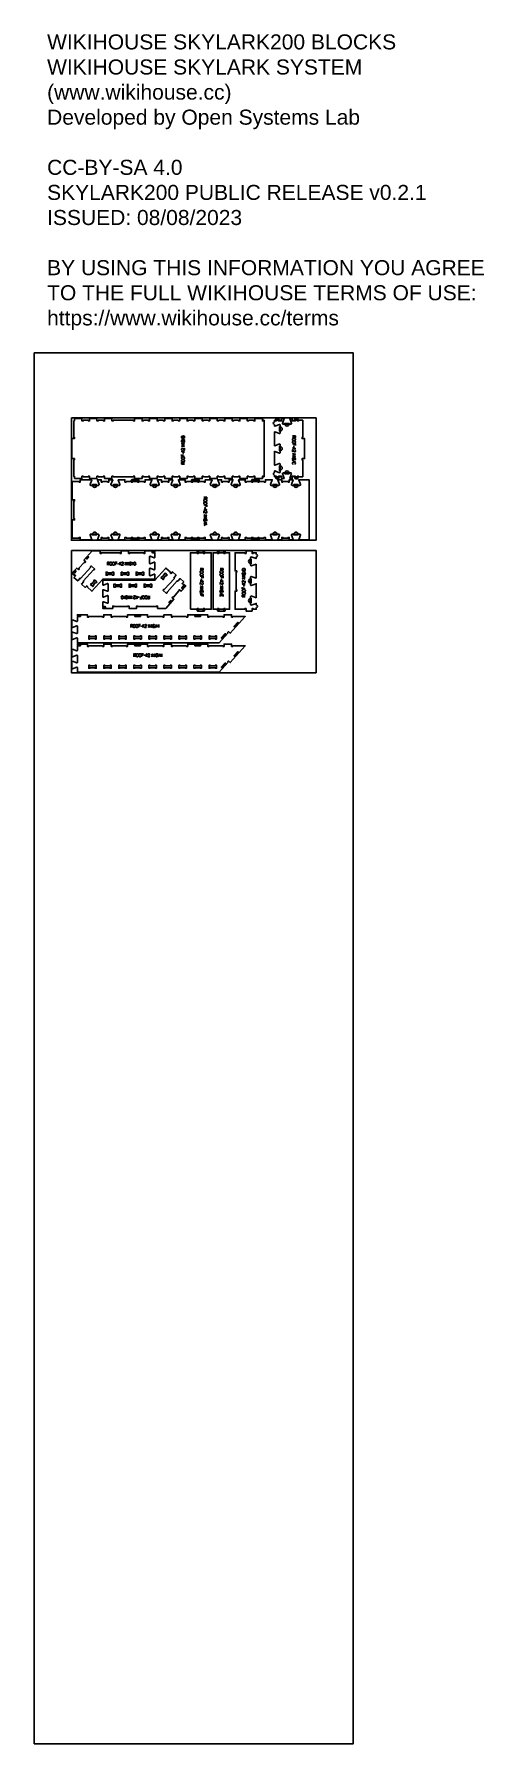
# Model space of a CAD drawing. Extents: x 0 to 4485, y 0 to 17041.
import ezdxf

# ---------------------------------------------------------------- set-up
doc = ezdxf.new("R2010")
doc.units = 0
for name, color, linetype in [('0_SHEET_SPRUCEPLY_2440X122', 1, 'CONTINUOUS'), ('1_ANYTOOL_1MMDEEP_LABELS_S', 2, 'CONTINUOUS'), ('3_ANYTOOL_CUTTHROUGH_INSID', 4, 'CONTINUOUS'), ('4_ANYTOOL_CUTTHROUGH_OUTSI', 5, 'CONTINUOUS'), ('5_ANYTOOL_HALF_MILL_9MM_IN', 3, 'CONTINUOUS'), ('DONOTCUT', 7, 'CONTINUOUS'), ('README', 1, 'CONTINUOUS')]:
    doc.layers.add(name, color=color, linetype=linetype)
doc.styles.add('ARIAL', font='arial.ttf')

msp = doc.modelspace()

# ---------------------------------------------------------------- texts
at = {"layer": 'README', "insert": (129, 17039, 0), "char_height": 150, "width": 8996.74, "attachment_point": 1, "style": 'ARIAL'}
msp.add_mtext('{\\fArial;WIKIHOUSE SKYLARK200 BLOCKS}\\P{\\fArial;WIKIHOUSE SKYLARK SYSTEM}\\P{\\fArial;(www.wikihouse.cc)}\\P{\\fArial;Developed by Open Systems Lab}\\P\\P{\\fArial;CC-BY-SA 4.0}\\P{\\fArial;SKYLARK200 PUBLIC RELEASE v0.2.1}\\P{\\fArial;ISSUED: 08/08/2023}\\P\\P{\\fArial;BY USING THIS INFORMATION YOU AGREE }\\P{\\fArial;TO THE FULL WIKIHOUSE TERMS OF USE:}\\P{\\fArial;https://www.wikihouse.cc/terms}', dxfattribs=at)

# ---------------------------------------------------------------- linework, layer by layer
at = {"layer": '0_SHEET_SPRUCEPLY_2440X122'}
for points in [[(372, 13216), (372, 11996), (2812, 11996), (2812, 13216)], [(372, 11896), (372, 10676), (2812, 10676), (2812, 11896)]]:
    msp.add_lwpolyline(points, close=True, dxfattribs=at)
at = {"layer": '1_ANYTOOL_1MMDEEP_LABELS_S', "color": 2}
for points in [[(1470, 13016), (1500, 13016), (1500, 13025), (1501, 13028), (1501, 13028), (1501, 13028), (1501, 13029), (1501, 13029), (1501, 13029), (1501, 13029), (1500, 13029), (1500, 13030), (1500, 13030), (1500, 13030), (1500, 13030), (1500, 13030), (1500, 13031), (1500, 13031), (1500, 13031), (1500, 13031), (1500, 13031), (1500, 13032), (1500, 13032), (1500, 13032), (1500, 13032), (1499, 13032), (1499, 13032), (1499, 13033), (1499, 13033), (1499, 13033), (1499, 13033), (1499, 13033), (1498, 13033), (1498, 13033), (1498, 13034), (1498, 13034), (1498, 13034), (1498, 13034), (1497, 13034), (1497, 13034), (1497, 13034), (1497, 13034), (1497, 13035), (1497, 13035), (1496, 13035), (1496, 13035), (1496, 13035), (1496, 13035), (1496, 13035), (1495, 13035), (1495, 13035), (1495, 13035), (1495, 13035), (1495, 13035), (1495, 13035), (1494, 13035), (1494, 13036), (1494, 13036), (1494, 13036), (1494, 13036), (1493, 13036), (1493, 13036), (1493, 13036), (1493, 13036), (1493, 13036), (1492, 13036), (1492, 13036), (1492, 13036), (1492, 13036), (1491, 13036), (1491, 13036), (1491, 13036), (1491, 13036), (1491, 13036), (1490, 13036), (1490, 13036), (1490, 13036), (1490, 13035), (1489, 13035), (1489, 13035), (1489, 13035), (1489, 13035), (1489, 13035), (1488, 13035), (1488, 13035), (1488, 13035), (1488, 13035), (1488, 13035), (1488, 13035), (1488, 13035), (1488, 13035), (1488, 13035), (1488, 13035), (1488, 13035), (1488, 13034), (1487, 13034), (1487, 13034), (1487, 13034), (1487, 13034), (1487, 13034), (1487, 13034), (1487, 13034), (1487, 13034), (1487, 13034), (1487, 13034), (1487, 13034), (1487, 13034), (1486, 13033), (1486, 13033), (1486, 13033), (1486, 13033), (1486, 13032), (1486, 13032), (1485, 13032), (1485, 13031), (1485, 13031), (1485, 13031), (1485, 13030), (1485, 13030), (1485, 13029), (1484, 13029), (1484, 13028), (1484, 13028), (1484, 13028), (1484, 13027), (1484, 13027), (1484, 13026)], [(1484, 13016), (1484, 13026), (1484, 13027), (1484, 13027), (1484, 13027), (1484, 13028), (1484, 13028), (1484, 13029), (1484, 13029), (1484, 13029), (1483, 13030), (1483, 13030), (1483, 13030), (1483, 13031), (1483, 13031), (1483, 13031), (1483, 13032), (1482, 13032), (1482, 13032), (1482, 13032), (1482, 13032), (1482, 13032), (1482, 13032), (1482, 13032), (1482, 13032), (1482, 13033), (1482, 13033), (1482, 13033), (1482, 13033), (1482, 13033), (1482, 13033), (1482, 13033), (1482, 13033), (1482, 13033), (1482, 13033), (1481, 13033), (1481, 13033), (1481, 13033), (1481, 13033), (1481, 13033), (1481, 13033), (1481, 13034), (1481, 13034), (1481, 13034), (1481, 13034), (1481, 13034), (1481, 13034), (1481, 13034), (1481, 13034), (1480, 13034), (1480, 13034), (1480, 13034), (1480, 13034), (1480, 13034), (1480, 13034), (1479, 13034), (1479, 13034), (1479, 13034), (1479, 13034), (1479, 13034), (1478, 13034), (1478, 13034), (1478, 13034), (1478, 13034), (1477, 13034), (1477, 13034), (1477, 13034), (1477, 13034), (1476, 13034), (1476, 13034), (1476, 13034), (1476, 13034), (1476, 13034), (1475, 13034), (1475, 13034), (1475, 13034), (1475, 13034), (1475, 13034), (1475, 13034), (1474, 13034), (1474, 13034), (1474, 13034), (1474, 13034), (1474, 13034), (1474, 13034), (1474, 13034), (1473, 13034), (1473, 13034), (1473, 13034), (1473, 13034), (1473, 13033), (1473, 13033), (1473, 13033), (1473, 13033), (1472, 13033), (1472, 13033), (1472, 13033), (1472, 13033), (1472, 13033), (1472, 13033), (1472, 13032), (1472, 13032), (1472, 13032), (1472, 13032), (1471, 13032), (1471, 13032), (1471, 13032), (1471, 13032), (1471, 13031), (1471, 13031), (1471, 13031), (1471, 13031), (1471, 13031), (1471, 13031), (1471, 13031), (1471, 13030), (1471, 13030), (1471, 13030), (1471, 13030), (1471, 13030), (1471, 13030), (1471, 13029), (1471, 13029), (1471, 13029), (1471, 13029), (1471, 13029), (1470, 13028), (1470, 13028), (1470, 13016)], [(1475, 12992), (1475, 12992), (1475, 12992), (1475, 12992), (1475, 12992), (1475, 12992), (1474, 12992), (1474, 12992), (1474, 12992), (1474, 12992), (1474, 12992), (1474, 12992), (1474, 12992), (1474, 12992), (1474, 12992), (1474, 12992), (1474, 12992), (1474, 12992), (1473, 12992), (1473, 12992), (1473, 12992), (1473, 12992), (1473, 12992), (1473, 12992), (1473, 12991), (1473, 12991), (1473, 12991), (1473, 12991), (1473, 12991), (1473, 12991), (1473, 12991), (1473, 12991), (1472, 12991), (1472, 12991), (1472, 12991), (1472, 12991), (1472, 12991), (1472, 12991), (1472, 12991), (1472, 12991), (1472, 12991), (1472, 12991), (1472, 12991), (1472, 12990), (1472, 12990), (1472, 12990), (1472, 12990), (1472, 12990), (1472, 12990), (1472, 12990), (1472, 12990), (1472, 12990), (1471, 12990), (1471, 12989), (1471, 12989), (1471, 12989), (1471, 12989), (1471, 12989), (1471, 12988), (1471, 12987), (1471, 12986), (1470, 12986), (1470, 12985), (1470, 12985), (1470, 12984), (1470, 12984), (1470, 12984), (1470, 12983), (1470, 12983), (1470, 12983), (1470, 12982), (1470, 12982), (1470, 12982), (1470, 12982), (1470, 12982), (1470, 12981), (1470, 12981), (1470, 12981), (1470, 12981), (1470, 12981), (1470, 12981), (1470, 12980), (1470, 12980), (1470, 12980), (1471, 12980), (1471, 12980), (1471, 12979), (1471, 12979), (1471, 12979), (1471, 12979), (1471, 12979), (1471, 12979), (1471, 12978), (1471, 12978), (1471, 12978), (1471, 12978), (1471, 12978), (1472, 12978), (1472, 12977), (1472, 12977), (1472, 12977), (1472, 12977), (1472, 12977), (1472, 12977), (1472, 12977), (1472, 12976), (1473, 12976), (1473, 12976), (1473, 12976), (1473, 12976), (1473, 12976), (1473, 12976), (1473, 12976), (1474, 12975), (1474, 12975), (1474, 12975), (1474, 12975), (1474, 12975), (1474, 12975), (1475, 12975), (1475, 12975), (1475, 12975), (1475, 12975), (1475, 12975), (1475, 12975), (1476, 12975), (1476, 12975), (1476, 12975), (1476, 12975), (1476, 12975), (1477, 12975), (1477, 12974), (1477, 12974), (1477, 12974), (1477, 12974), (1478, 12974), (1478, 12975), (1478, 12975), (1478, 12975), (1478, 12975), (1479, 12975), (1479, 12975), (1479, 12975), (1479, 12975), (1479, 12975), (1480, 12975), (1480, 12975), (1480, 12975), (1480, 12975), (1480, 12975), (1480, 12975), (1480, 12975), (1480, 12975), (1480, 12975), (1480, 12975), (1480, 12975), (1480, 12975), (1480, 12975), (1481, 12975), (1481, 12975), (1481, 12976), (1481, 12976), (1481, 12976), (1481, 12976), (1481, 12976), (1481, 12976), (1481, 12976), (1481, 12976), (1481, 12976), (1481, 12976), (1481, 12976), (1482, 12976), (1482, 12977), (1482, 12977), (1482, 12977), (1482, 12977), (1482, 12977), (1482, 12977), (1483, 12978), (1483, 12979), (1483, 12980), (1484, 12980), (1484, 12981), (1484, 12982), (1485, 12983), (1485, 12983), (1485, 12984), (1486, 12985), (1486, 12986), (1486, 12987), (1487, 12987), (1487, 12988), (1488, 12989), (1488, 12990), (1488, 12990), (1488, 12990), (1488, 12990), (1488, 12990), (1488, 12990), (1488, 12990), (1489, 12990), (1489, 12990), (1489, 12990), (1489, 12991), (1489, 12991), (1489, 12991), (1489, 12991), (1489, 12991), (1489, 12991), (1489, 12991), (1489, 12991), (1489, 12991), (1489, 12991), (1489, 12991), (1490, 12991), (1490, 12991), (1490, 12991), (1490, 12991), (1490, 12991), (1490, 12991), (1490, 12991), (1490, 12991), (1490, 12991), (1490, 12992), (1490, 12992), (1490, 12992), (1491, 12992), (1491, 12992), (1491, 12992), (1491, 12992), (1491, 12992), (1491, 12992), (1491, 12992), (1491, 12992), (1492, 12992), (1492, 12992), (1492, 12992), (1492, 12992), (1493, 12992), (1493, 12992), (1493, 12992), (1493, 12992), (1493, 12992), (1494, 12992), (1494, 12992), (1494, 12992), (1494, 12992), (1495, 12992), (1495, 12992), (1495, 12992), (1495, 12992), (1495, 12992), (1496, 12992), (1496, 12991), (1496, 12991), (1496, 12991), (1496, 12991), (1496, 12991), (1497, 12991), (1497, 12991), (1497, 12991), (1497, 12991), (1497, 12991), (1497, 12990), (1498, 12990), (1498, 12990), (1498, 12990), (1498, 12990), (1498, 12990), (1498, 12990), (1498, 12989), (1499, 12989), (1499, 12989), (1499, 12989), (1499, 12989), (1499, 12988), (1499, 12988), (1500, 12988), (1500, 12987), (1500, 12987), (1500, 12987), (1500, 12986), (1500, 12986), (1500, 12986), (1500, 12986), (1500, 12986), (1500, 12985), (1500, 12985), (1501, 12985), (1501, 12985), (1501, 12985), (1501, 12984), (1501, 12984), (1501, 12984), (1501, 12984), (1501, 12983), (1501, 12983), (1501, 12983), (1501, 12982), (1501, 12982), (1501, 12981), (1501, 12981), (1501, 12981), (1501, 12980), (1501, 12980), (1500, 12979), (1500, 12979), (1500, 12979), (1500, 12978), (1500, 12978), (1500, 12978), (1500, 12977), (1499, 12977), (1499, 12977), (1499, 12976), (1499, 12976), (1499, 12976), (1499, 12976), (1499, 12976), (1499, 12976), (1499, 12975), (1498, 12975), (1498, 12975), (1498, 12975), (1498, 12975), (1498, 12975), (1498, 12975), (1498, 12975), (1498, 12975), (1498, 12975), (1498, 12975), (1497, 12975), (1497, 12974), (1497, 12974), (1497, 12974), (1497, 12974), (1497, 12974), (1497, 12974), (1497, 12974), (1497, 12974), (1497, 12974), (1497, 12974), (1497, 12974), (1497, 12974), (1496, 12974), (1496, 12974), (1496, 12974), (1496, 12974), (1496, 12974), (1496, 12974), (1496, 12974), (1495, 12974), (1495, 12974), (1495, 12974), (1495, 12974), (1495, 12974)], [(1500, 12971), (1470, 12952)], [(1470, 12969), (1500, 12950)], [(1471, 13012), (1502, 12995)], [(2576, 13036), (2606, 13036), (2606, 13024), (2606, 13024), (2606, 13024), (2606, 13023), (2606, 13023), (2606, 13023), (2606, 13023), (2606, 13022), (2606, 13022), (2606, 13022), (2606, 13022), (2606, 13022), (2606, 13021), (2606, 13021), (2606, 13021), (2606, 13021), (2606, 13021), (2606, 13020), (2606, 13020), (2606, 13020), (2605, 13020), (2605, 13020), (2605, 13020), (2605, 13019), (2605, 13019), (2605, 13019), (2605, 13019), (2605, 13019), (2605, 13019), (2605, 13019), (2604, 13019), (2604, 13018), (2604, 13018), (2604, 13018), (2604, 13018), (2604, 13018), (2604, 13018), (2604, 13018), (2603, 13018), (2603, 13018), (2603, 13017), (2603, 13017), (2603, 13017), (2603, 13017), (2602, 13017), (2602, 13017), (2602, 13017), (2602, 13017), (2602, 13017), (2601, 13017), (2601, 13017), (2601, 13017), (2601, 13017), (2601, 13017), (2600, 13017), (2600, 13017), (2600, 13017), (2600, 13017), (2600, 13017), (2599, 13017), (2599, 13017), (2598, 13017), (2598, 13017), (2598, 13017), (2598, 13017), (2598, 13017), (2598, 13017), (2597, 13017), (2597, 13017), (2597, 13017), (2597, 13017), (2597, 13017), (2597, 13017), (2596, 13017), (2596, 13017), (2596, 13017), (2596, 13017), (2596, 13017), (2596, 13017), (2595, 13017), (2595, 13017), (2595, 13017), (2595, 13017), (2595, 13017), (2595, 13018), (2594, 13018), (2594, 13018), (2594, 13018), (2594, 13018), (2594, 13018), (2594, 13018), (2594, 13018), (2593, 13018), (2593, 13018), (2593, 13019), (2593, 13019), (2593, 13019), (2593, 13019), (2593, 13019), (2592, 13019), (2592, 13019), (2592, 13019), (2592, 13020), (2592, 13020), (2592, 13020), (2592, 13020), (2592, 13020), (2592, 13020), (2592, 13020), (2592, 13021), (2591, 13021), (2591, 13021), (2591, 13021), (2591, 13021), (2591, 13021), (2591, 13021), (2591, 13022), (2591, 13022), (2591, 13022), (2591, 13022), (2591, 13022), (2591, 13023), (2591, 13023), (2591, 13023), (2591, 13025), (2591, 13027), (2591, 13036)], [(2591, 13027), (2576, 13016)], [(2606, 12941), (2606, 12958), (2576, 12958)], [(2592, 12944), (2592, 12958)], [(1500, 12948), (1470, 12929)], [(1470, 12947), (1500, 12928)], [(1500, 12913), (1500, 12895), (1500, 12895), (1500, 12895), (1499, 12895), (1499, 12895), (1499, 12895), (1499, 12895), (1499, 12895), (1498, 12895), (1498, 12896), (1498, 12896), (1498, 12896), (1498, 12896), (1497, 12896), (1497, 12896), (1497, 12896), (1497, 12896), (1497, 12896), (1496, 12897), (1496, 12897), (1496, 12897), (1496, 12897), (1496, 12897), (1496, 12897), (1495, 12898), (1495, 12898), (1495, 12898), (1495, 12898), (1495, 12898), (1495, 12898), (1494, 12899), (1493, 12900), (1492, 12902), (1491, 12903), (1490, 12905), (1489, 12905), (1488, 12906), (1488, 12907), (1487, 12908), (1487, 12908), (1486, 12909), (1485, 12910), (1485, 12910), (1485, 12910), (1485, 12910), (1484, 12911), (1484, 12911), (1484, 12911), (1484, 12911), (1484, 12911), (1484, 12911), (1483, 12911), (1483, 12911), (1483, 12911), (1483, 12912), (1483, 12912), (1482, 12912), (1482, 12912), (1482, 12912), (1482, 12912), (1482, 12912), (1481, 12912), (1481, 12912), (1481, 12912), (1481, 12912), (1481, 12912), (1480, 12912), (1480, 12912), (1480, 12912), (1480, 12912), (1480, 12912), (1479, 12912), (1479, 12912), (1479, 12912), (1479, 12912), (1478, 12912), (1478, 12912), (1478, 12912), (1478, 12912), (1478, 12912), (1477, 12912), (1477, 12912), (1477, 12912), (1477, 12912), (1476, 12912), (1476, 12912), (1476, 12912), (1476, 12912), (1476, 12912), (1475, 12912), (1475, 12912), (1475, 12912), (1475, 12912), (1475, 12912), (1474, 12911), (1474, 12911), (1474, 12911), (1474, 12911), (1474, 12911), (1474, 12911), (1473, 12911), (1473, 12911), (1473, 12911), (1473, 12910), (1473, 12910), (1473, 12910), (1473, 12910), (1472, 12910), (1472, 12910), (1472, 12909), (1472, 12909), (1472, 12909), (1472, 12909), (1472, 12909), (1472, 12909), (1472, 12908), (1471, 12908), (1471, 12908), (1471, 12908), (1471, 12908), (1471, 12907), (1471, 12907), (1471, 12907), (1471, 12907), (1471, 12907), (1471, 12906), (1471, 12906), (1471, 12906), (1471, 12906), (1471, 12906), (1471, 12905), (1471, 12905), (1471, 12905), (1471, 12905), (1471, 12905), (1471, 12904), (1470, 12904), (1470, 12904), (1470, 12903), (1471, 12903), (1471, 12902), (1471, 12902), (1471, 12902), (1471, 12901), (1471, 12901), (1471, 12901), (1471, 12901), (1471, 12900), (1471, 12900), (1471, 12900), (1471, 12900), (1471, 12900), (1471, 12900), (1471, 12899), (1471, 12899), (1471, 12899), (1471, 12899), (1472, 12899), (1472, 12899), (1472, 12899), (1472, 12898), (1472, 12898), (1472, 12898), (1472, 12898), (1472, 12898), (1472, 12898), (1472, 12898), (1472, 12898), (1472, 12897), (1473, 12897), (1473, 12897), (1473, 12897), (1473, 12897), (1473, 12897), (1473, 12897), (1473, 12897), (1473, 12897), (1473, 12896), (1474, 12896), (1474, 12896), (1474, 12896), (1474, 12896), (1475, 12896), (1475, 12895), (1475, 12895), (1476, 12895)], [(1500, 12883), (1470, 12883), (1492, 12867)], [(1470, 12850), (1470, 12832), (1500, 12832)], [(1484, 12847), (1484, 12832)], [(1487, 12862), (1487, 12854)], [(1492, 12867), (1492, 12889)], [(2606, 12778), (2575, 12795)], [(2576, 12908), (2606, 12908), (2585, 12924)], [(2576, 12877), (2576, 12896), (2577, 12896), (2577, 12896), (2577, 12895), (2578, 12895), (2578, 12895), (2578, 12895), (2578, 12895), (2578, 12895), (2579, 12895), (2579, 12895), (2579, 12895), (2579, 12895), (2580, 12894), (2580, 12894), (2580, 12894), (2580, 12894), (2580, 12894), (2580, 12894), (2581, 12894), (2581, 12893), (2581, 12893), (2581, 12893), (2581, 12893), (2582, 12893), (2582, 12893), (2582, 12893), (2582, 12892), (2582, 12892), (2582, 12892), (2583, 12892), (2584, 12890), (2585, 12889), (2586, 12887), (2587, 12886), (2588, 12885), (2588, 12884), (2589, 12883), (2590, 12883), (2590, 12882), (2591, 12881), (2591, 12881), (2592, 12880), (2592, 12880), (2592, 12880), (2593, 12880), (2593, 12880), (2593, 12880), (2593, 12879), (2593, 12879), (2593, 12879), (2594, 12879), (2594, 12879), (2594, 12879), (2594, 12879), (2594, 12879), (2594, 12879), (2595, 12879), (2595, 12879), (2595, 12878), (2595, 12878), (2595, 12878), (2596, 12878), (2596, 12878), (2596, 12878), (2596, 12878), (2596, 12878), (2597, 12878), (2597, 12878), (2597, 12878), (2597, 12878), (2598, 12878), (2598, 12878), (2598, 12878), (2598, 12878), (2598, 12878), (2599, 12878), (2599, 12878), (2599, 12878), (2599, 12878), (2600, 12878), (2600, 12878), (2600, 12878), (2600, 12878), (2601, 12878), (2601, 12878), (2601, 12878), (2601, 12878), (2601, 12878), (2602, 12878), (2602, 12879), (2602, 12879), (2602, 12879), (2602, 12879), (2602, 12879), (2603, 12879), (2603, 12879), (2603, 12879), (2603, 12879), (2603, 12879), (2603, 12880), (2604, 12880), (2604, 12880), (2604, 12880), (2604, 12880), (2604, 12880), (2604, 12880), (2604, 12881), (2605, 12881), (2605, 12881), (2605, 12881), (2605, 12881), (2605, 12881), (2605, 12882), (2605, 12882), (2605, 12882), (2605, 12882), (2606, 12882), (2606, 12883), (2606, 12883), (2606, 12883), (2606, 12883), (2606, 12883), (2606, 12884), (2606, 12884), (2606, 12884), (2606, 12884), (2606, 12884), (2606, 12885), (2606, 12885), (2606, 12885), (2606, 12885), (2606, 12885), (2606, 12886), (2606, 12886), (2606, 12886), (2606, 12886), (2606, 12887), (2606, 12887), (2606, 12888), (2606, 12888), (2606, 12888), (2606, 12889), (2606, 12889), (2606, 12889), (2606, 12890), (2606, 12890), (2606, 12890), (2606, 12890), (2606, 12890), (2606, 12891), (2606, 12891), (2606, 12891), (2606, 12891), (2606, 12891), (2606, 12891), (2605, 12891), (2605, 12892), (2605, 12892), (2605, 12892), (2605, 12892), (2605, 12892), (2605, 12892), (2605, 12892), (2605, 12892), (2605, 12893), (2605, 12893), (2605, 12893), (2604, 12893), (2604, 12893), (2604, 12893), (2604, 12893), (2604, 12893), (2604, 12893), (2604, 12894), (2604, 12894), (2604, 12894), (2603, 12894), (2603, 12894), (2603, 12894), (2603, 12894), (2603, 12895), (2602, 12895), (2602, 12895), (2602, 12895), (2601, 12895)], [(2606, 12844), (2576, 12863)], [(2576, 12843), (2606, 12861)], [(2606, 12821), (2576, 12840)], [(2576, 12820), (2606, 12839)], [(2602, 12798), (2602, 12798), (2602, 12798), (2602, 12798), (2602, 12798), (2602, 12798), (2602, 12798), (2603, 12798), (2603, 12798), (2603, 12798), (2603, 12799), (2603, 12799), (2603, 12799), (2603, 12799), (2603, 12799), (2603, 12799), (2603, 12799), (2603, 12799), (2603, 12799), (2604, 12799), (2604, 12799), (2604, 12799), (2604, 12799), (2604, 12799), (2604, 12799), (2604, 12799), (2604, 12799), (2604, 12799), (2604, 12799), (2604, 12799), (2604, 12799), (2604, 12799), (2604, 12799), (2604, 12799), (2605, 12799), (2605, 12799), (2605, 12800), (2605, 12800), (2605, 12800), (2605, 12800), (2605, 12800), (2605, 12800), (2605, 12800), (2605, 12800), (2605, 12800), (2605, 12800), (2605, 12800), (2605, 12800), (2605, 12800), (2605, 12800), (2605, 12800), (2605, 12801), (2605, 12801), (2606, 12801), (2606, 12801), (2606, 12801), (2606, 12801), (2606, 12802), (2606, 12803), (2606, 12803), (2606, 12804), (2607, 12805), (2607, 12805), (2607, 12806), (2607, 12806), (2607, 12806), (2607, 12807), (2607, 12807), (2607, 12807), (2607, 12808), (2607, 12808), (2607, 12808), (2607, 12808), (2607, 12809), (2607, 12809), (2607, 12809), (2607, 12809), (2607, 12809), (2607, 12810), (2607, 12810), (2607, 12810), (2607, 12810), (2606, 12810), (2606, 12810), (2606, 12811), (2606, 12811), (2606, 12811), (2606, 12811), (2606, 12811), (2606, 12811), (2606, 12812), (2606, 12812), (2606, 12812), (2606, 12812), (2606, 12812), (2606, 12812), (2605, 12813), (2605, 12813), (2605, 12813), (2605, 12813), (2605, 12813), (2605, 12813), (2605, 12814), (2605, 12814), (2605, 12814), (2604, 12814), (2604, 12814), (2604, 12814), (2604, 12814), (2604, 12814), (2604, 12815), (2604, 12815), (2604, 12815), (2603, 12815), (2603, 12815), (2603, 12815), (2603, 12815), (2603, 12815), (2603, 12815), (2602, 12815), (2602, 12815), (2602, 12816), (2602, 12816), (2602, 12816), (2602, 12816), (2601, 12816), (2601, 12816), (2601, 12816), (2601, 12816), (2601, 12816), (2600, 12816), (2600, 12816), (2600, 12816), (2600, 12816), (2600, 12816), (2599, 12816), (2599, 12816), (2599, 12816), (2599, 12816), (2599, 12816), (2598, 12816), (2598, 12816), (2598, 12816), (2598, 12816), (2598, 12816), (2597, 12816), (2597, 12815), (2597, 12815), (2597, 12815), (2597, 12815), (2597, 12815), (2597, 12815), (2597, 12815), (2597, 12815), (2597, 12815), (2597, 12815), (2597, 12815), (2596, 12815), (2596, 12815), (2596, 12815), (2596, 12815), (2596, 12815), (2596, 12815), (2596, 12815), (2596, 12815), (2596, 12815), (2596, 12814), (2596, 12814), (2596, 12814), (2596, 12814), (2595, 12814), (2595, 12814), (2595, 12814), (2595, 12814), (2595, 12814), (2595, 12813), (2595, 12813), (2595, 12813), (2594, 12812), (2594, 12812), (2594, 12811), (2593, 12810), (2593, 12809), (2593, 12809), (2592, 12808), (2592, 12807), (2592, 12806), (2591, 12805), (2591, 12804), (2591, 12804), (2590, 12803), (2590, 12802), (2589, 12802), (2589, 12801), (2589, 12801), (2589, 12801), (2589, 12800), (2589, 12800), (2588, 12800), (2588, 12800), (2588, 12800), (2588, 12800), (2588, 12800), (2588, 12800), (2588, 12800), (2588, 12800), (2588, 12800), (2588, 12800), (2588, 12800), (2588, 12800), (2588, 12799), (2588, 12799), (2588, 12799), (2587, 12799), (2587, 12799), (2587, 12799), (2587, 12799), (2587, 12799), (2587, 12799), (2587, 12799), (2587, 12799), (2587, 12799), (2587, 12799), (2587, 12799), (2587, 12799), (2586, 12799), (2586, 12799), (2586, 12799), (2586, 12799), (2586, 12799), (2586, 12799), (2586, 12799), (2586, 12799), (2585, 12799), (2585, 12798), (2585, 12798), (2585, 12798), (2585, 12798), (2584, 12798), (2584, 12798), (2584, 12798), (2584, 12798), (2583, 12798), (2583, 12798), (2583, 12799), (2583, 12799), (2583, 12799), (2582, 12799), (2582, 12799), (2582, 12799), (2582, 12799), (2582, 12799), (2581, 12799), (2581, 12799), (2581, 12799), (2581, 12799), (2581, 12799), (2580, 12799), (2580, 12799), (2580, 12800), (2580, 12800), (2580, 12800), (2580, 12800), (2579, 12800), (2579, 12800), (2579, 12800), (2579, 12800), (2579, 12800), (2579, 12801), (2579, 12801), (2578, 12801), (2578, 12801), (2578, 12801), (2578, 12801), (2578, 12802), (2578, 12802), (2578, 12802), (2577, 12803), (2577, 12803), (2577, 12803), (2577, 12804), (2577, 12804), (2577, 12804), (2577, 12804), (2577, 12805), (2576, 12805), (2576, 12805), (2576, 12805), (2576, 12805), (2576, 12806), (2576, 12806), (2576, 12806), (2576, 12806), (2576, 12806), (2576, 12807), (2576, 12807), (2576, 12807), (2576, 12808), (2576, 12808), (2576, 12809), (2576, 12809), (2576, 12809), (2576, 12810), (2576, 12810), (2576, 12811), (2576, 12811), (2577, 12811), (2577, 12812), (2577, 12812), (2577, 12812), (2577, 12813), (2577, 12813), (2577, 12814), (2578, 12814), (2578, 12814), (2578, 12814), (2578, 12814), (2578, 12815), (2578, 12815), (2578, 12815), (2578, 12815), (2579, 12815), (2579, 12815), (2579, 12815), (2579, 12815), (2579, 12816), (2579, 12816), (2579, 12816), (2579, 12816), (2579, 12816), (2579, 12816), (2579, 12816), (2580, 12816), (2580, 12816), (2580, 12816), (2580, 12816), (2580, 12816), (2580, 12816), (2580, 12816), (2580, 12816), (2580, 12816), (2580, 12816), (2580, 12816), (2580, 12816), (2580, 12816), (2581, 12816), (2581, 12816), (2581, 12816), (2581, 12817), (2581, 12817), (2581, 12817), (2582, 12817), (2582, 12817), (2582, 12817), (2582, 12817), (2582, 12817)], [(2585, 12924), (2585, 12902)], [(2590, 12928), (2590, 12937)], [(1500, 12755), (1470, 12755), (1470, 12766), (1470, 12766), (1471, 12767), (1471, 12767), (1471, 12767), (1471, 12768), (1471, 12768), (1471, 12768), (1471, 12768), (1471, 12768), (1471, 12769), (1471, 12769), (1471, 12769), (1471, 12769), (1471, 12769), (1471, 12770), (1471, 12770), (1471, 12770), (1471, 12770), (1471, 12770), (1471, 12770), (1472, 12771), (1472, 12771), (1472, 12771), (1472, 12771), (1472, 12771), (1472, 12771), (1472, 12771), (1472, 12772), (1472, 12772), (1472, 12772), (1473, 12772), (1473, 12772), (1473, 12772), (1473, 12772), (1473, 12772), (1473, 12773), (1473, 12773), (1474, 12773), (1474, 12773), (1474, 12773), (1474, 12773), (1474, 12773), (1474, 12773), (1475, 12773), (1475, 12773), (1475, 12773), (1475, 12773), (1475, 12773), (1475, 12774), (1476, 12774), (1476, 12774), (1476, 12774), (1476, 12774), (1476, 12774), (1477, 12774), (1477, 12774), (1477, 12774), (1477, 12774), (1478, 12774), (1478, 12774), (1479, 12774), (1479, 12774), (1479, 12774), (1479, 12774), (1479, 12774), (1479, 12774), (1480, 12774), (1480, 12774), (1480, 12774), (1480, 12774), (1480, 12774), (1480, 12774), (1481, 12774), (1481, 12774), (1481, 12773), (1481, 12773), (1481, 12773), (1481, 12773), (1482, 12773), (1482, 12773), (1482, 12773), (1482, 12773), (1482, 12773), (1482, 12773), (1482, 12773), (1483, 12773), (1483, 12773), (1483, 12773), (1483, 12772), (1483, 12772), (1483, 12772), (1484, 12772), (1484, 12772), (1484, 12772), (1484, 12772), (1484, 12772), (1484, 12772), (1484, 12771), (1484, 12771), (1485, 12771), (1485, 12771), (1485, 12771), (1485, 12771), (1485, 12771), (1485, 12770), (1485, 12770), (1485, 12770), (1485, 12770), (1485, 12770), (1485, 12770), (1486, 12770), (1486, 12769), (1486, 12769), (1486, 12769), (1486, 12769), (1486, 12769), (1486, 12769), (1486, 12768), (1486, 12768), (1486, 12768), (1486, 12768), (1486, 12768), (1486, 12768), (1486, 12766), (1486, 12764), (1486, 12755)], [(1486, 12764), (1501, 12774)], [(2599, 12754), (2599, 12755), (2600, 12755), (2600, 12755), (2600, 12755), (2601, 12755), (2601, 12756), (2602, 12756), (2602, 12756), (2602, 12756), (2603, 12757), (2603, 12757), (2603, 12757), (2603, 12757), (2604, 12758), (2604, 12758), (2604, 12758), (2604, 12758), (2605, 12759), (2605, 12759), (2605, 12759), (2605, 12759), (2605, 12759), (2605, 12759), (2605, 12760), (2605, 12760), (2605, 12760), (2606, 12760), (2606, 12760), (2606, 12760), (2606, 12761), (2606, 12761), (2606, 12761), (2606, 12761), (2606, 12761), (2606, 12762), (2606, 12762), (2606, 12762), (2606, 12762), (2606, 12762), (2606, 12763), (2606, 12763), (2606, 12763), (2606, 12763), (2606, 12763), (2606, 12764), (2606, 12764), (2606, 12764), (2606, 12764), (2606, 12765), (2606, 12765), (2606, 12765), (2606, 12766), (2606, 12766), (2606, 12766), (2606, 12767), (2606, 12767), (2606, 12767), (2606, 12768), (2606, 12768), (2606, 12768), (2606, 12768), (2606, 12769), (2606, 12769), (2605, 12769), (2605, 12769), (2605, 12769), (2605, 12769), (2605, 12769), (2605, 12769), (2605, 12770), (2605, 12770), (2605, 12770), (2605, 12770), (2605, 12770), (2605, 12770), (2604, 12770), (2604, 12771), (2604, 12771), (2604, 12771), (2604, 12771), (2603, 12772), (2603, 12772), (2603, 12772), (2603, 12772), (2602, 12772), (2602, 12773), (2602, 12773), (2601, 12773), (2601, 12773), (2600, 12774), (2599, 12774), (2599, 12774), (2598, 12774), (2597, 12775), (2597, 12775), (2596, 12775), (2596, 12775), (2595, 12775), (2594, 12775), (2593, 12775), (2593, 12775), (2592, 12775), (2591, 12775), (2591, 12775), (2590, 12775), (2589, 12775), (2589, 12775), (2588, 12775), (2587, 12775), (2587, 12775), (2586, 12775), (2586, 12775), (2586, 12775), (2585, 12775), (2585, 12774), (2585, 12774), (2584, 12774), (2584, 12774), (2584, 12774), (2583, 12774), (2582, 12773), (2582, 12773), (2581, 12773), (2581, 12772), (2581, 12772), (2580, 12772), (2580, 12772), (2580, 12772), (2580, 12771), (2579, 12771), (2579, 12771), (2579, 12771), (2579, 12771), (2578, 12770), (2578, 12770), (2578, 12770), (2578, 12770), (2578, 12770), (2578, 12770), (2578, 12770), (2578, 12769), (2578, 12769), (2578, 12769), (2578, 12769), (2578, 12769), (2577, 12769), (2577, 12769), (2577, 12768), (2577, 12768), (2577, 12768), (2577, 12767), (2577, 12767), (2577, 12767), (2577, 12766), (2577, 12766), (2577, 12766), (2576, 12765), (2576, 12765), (2576, 12765), (2576, 12764), (2576, 12764), (2576, 12764), (2576, 12763), (2576, 12763), (2576, 12763), (2576, 12763), (2577, 12763), (2577, 12762), (2577, 12762), (2577, 12762), (2577, 12762), (2577, 12762), (2577, 12761), (2577, 12761), (2577, 12761), (2577, 12761), (2577, 12761), (2577, 12761), (2577, 12761), (2577, 12760), (2577, 12760), (2577, 12760), (2577, 12760), (2577, 12760), (2577, 12760), (2578, 12759), (2578, 12759), (2578, 12759), (2578, 12759), (2578, 12759), (2578, 12759), (2578, 12759), (2578, 12758), (2579, 12758), (2579, 12758), (2579, 12758), (2579, 12757), (2580, 12757), (2580, 12757), (2580, 12757), (2580, 12756), (2581, 12756), (2581, 12756), (2581, 12756), (2582, 12756), (2582, 12755), (2582, 12755)], [(1692, 12426), (1722, 12426), (1722, 12415), (1722, 12414), (1722, 12414), (1722, 12413), (1722, 12413), (1722, 12413), (1722, 12413), (1722, 12412), (1722, 12412), (1722, 12412), (1722, 12412), (1722, 12412), (1722, 12411), (1722, 12411), (1722, 12411), (1722, 12411), (1722, 12411), (1721, 12410), (1721, 12410), (1721, 12410), (1721, 12410), (1721, 12410), (1721, 12410), (1721, 12409), (1721, 12409), (1721, 12409), (1721, 12409), (1721, 12409), (1720, 12409), (1720, 12409), (1720, 12409), (1720, 12408), (1720, 12408), (1720, 12408), (1720, 12408), (1720, 12408), (1719, 12408), (1719, 12408), (1719, 12408), (1719, 12408), (1719, 12407), (1719, 12407), (1718, 12407), (1718, 12407), (1718, 12407), (1718, 12407), (1718, 12407), (1718, 12407), (1717, 12407), (1717, 12407), (1717, 12407), (1717, 12407), (1717, 12407), (1716, 12407), (1716, 12407), (1716, 12407), (1716, 12407), (1715, 12407), (1715, 12407), (1715, 12407), (1714, 12407), (1714, 12407), (1714, 12407), (1714, 12407), (1714, 12407), (1713, 12407), (1713, 12407), (1713, 12407), (1713, 12407), (1713, 12407), (1713, 12407), (1712, 12407), (1712, 12407), (1712, 12407), (1712, 12407), (1712, 12407), (1712, 12407), (1711, 12407), (1711, 12407), (1711, 12407), (1711, 12407), (1711, 12407), (1711, 12407), (1710, 12407), (1710, 12408), (1710, 12408), (1710, 12408), (1710, 12408), (1710, 12408), (1710, 12408), (1709, 12408), (1709, 12408), (1709, 12408), (1709, 12408), (1709, 12409), (1709, 12409), (1709, 12409), (1708, 12409), (1708, 12409), (1708, 12409), (1708, 12409), (1708, 12409), (1708, 12410), (1708, 12410), (1708, 12410), (1708, 12410), (1707, 12410), (1707, 12410), (1707, 12410), (1707, 12411), (1707, 12411), (1707, 12411), (1707, 12411), (1707, 12411), (1707, 12411), (1707, 12412), (1707, 12412), (1707, 12412), (1707, 12412), (1707, 12412), (1707, 12412), (1707, 12413), (1707, 12413), (1707, 12413), (1707, 12415), (1707, 12417), (1707, 12426)], [(1707, 12417), (1692, 12406)], [(1722, 12331), (1722, 12348), (1692, 12348)], [(1692, 12298), (1722, 12298), (1701, 12314)], [(1692, 12267), (1692, 12286), (1693, 12286), (1693, 12286), (1693, 12285), (1693, 12285), (1694, 12285), (1694, 12285), (1694, 12285), (1694, 12285), (1694, 12285), (1695, 12285), (1695, 12285), (1695, 12285), (1695, 12284), (1695, 12284), (1696, 12284), (1696, 12284), (1696, 12284), (1696, 12284), (1696, 12284), (1697, 12284), (1697, 12283), (1697, 12283), (1697, 12283), (1697, 12283), (1697, 12283), (1698, 12283), (1698, 12282), (1698, 12282), (1698, 12282), (1698, 12282), (1700, 12280), (1701, 12279), (1702, 12277), (1703, 12276), (1704, 12275), (1704, 12274), (1705, 12274), (1705, 12273), (1706, 12272), (1707, 12272), (1707, 12271), (1708, 12270), (1708, 12270), (1708, 12270), (1708, 12270), (1708, 12270), (1709, 12270), (1709, 12269), (1709, 12269), (1709, 12269), (1709, 12269), (1709, 12269), (1710, 12269), (1710, 12269), (1710, 12269), (1710, 12269), (1710, 12269), (1711, 12269), (1711, 12268), (1711, 12268), (1711, 12268), (1711, 12268), (1712, 12268), (1712, 12268), (1712, 12268), (1712, 12268), (1712, 12268), (1713, 12268), (1713, 12268), (1713, 12268), (1713, 12268), (1713, 12268), (1714, 12268), (1714, 12268), (1714, 12268), (1714, 12268), (1715, 12268), (1715, 12268), (1715, 12268), (1715, 12268), (1716, 12268), (1716, 12268), (1716, 12268), (1716, 12268), (1716, 12268), (1717, 12268), (1717, 12268), (1717, 12268), (1717, 12268), (1717, 12269), (1718, 12269), (1718, 12269), (1718, 12269), (1718, 12269), (1718, 12269), (1719, 12269), (1719, 12269), (1719, 12269), (1719, 12269), (1719, 12270), (1719, 12270), (1719, 12270), (1720, 12270), (1720, 12270), (1720, 12270), (1720, 12270), (1720, 12271), (1720, 12271), (1720, 12271), (1721, 12271), (1721, 12271), (1721, 12271), (1721, 12272), (1721, 12272), (1721, 12272), (1721, 12272), (1721, 12272), (1721, 12273), (1721, 12273), (1721, 12273), (1722, 12273), (1722, 12273), (1722, 12274), (1722, 12274), (1722, 12274), (1722, 12274), (1722, 12274), (1722, 12275), (1722, 12275), (1722, 12275), (1722, 12275), (1722, 12275), (1722, 12276), (1722, 12276), (1722, 12276), (1722, 12276), (1722, 12277), (1722, 12277), (1722, 12278), (1722, 12278), (1722, 12278), (1722, 12279), (1722, 12279), (1722, 12279), (1722, 12280), (1722, 12280), (1722, 12280), (1722, 12280), (1722, 12280), (1722, 12281), (1721, 12281), (1721, 12281), (1721, 12281), (1721, 12281), (1721, 12281), (1721, 12281), (1721, 12282), (1721, 12282), (1721, 12282), (1721, 12282), (1721, 12282), (1721, 12282), (1721, 12282), (1721, 12282), (1720, 12283), (1720, 12283), (1720, 12283), (1720, 12283), (1720, 12283), (1720, 12283), (1720, 12283), (1720, 12283), (1720, 12284), (1720, 12284), (1719, 12284), (1719, 12284), (1719, 12284), (1719, 12284), (1719, 12284), (1719, 12284), (1718, 12285), (1718, 12285), (1718, 12285), (1717, 12285), (1717, 12285)], [(1701, 12314), (1701, 12292)], [(1706, 12318), (1706, 12327)], [(1708, 12334), (1708, 12348)], [(1722, 12168), (1691, 12185)], [(1722, 12234), (1692, 12253)], [(1692, 12233), (1722, 12251)], [(1722, 12211), (1692, 12230)], [(1692, 12210), (1722, 12229)], [(1718, 12188), (1718, 12188), (1718, 12188), (1718, 12188), (1718, 12188), (1718, 12188), (1718, 12188), (1718, 12188), (1718, 12188), (1718, 12189), (1719, 12189), (1719, 12189), (1719, 12189), (1719, 12189), (1719, 12189), (1719, 12189), (1719, 12189), (1719, 12189), (1719, 12189), (1719, 12189), (1719, 12189), (1719, 12189), (1719, 12189), (1720, 12189), (1720, 12189), (1720, 12189), (1720, 12189), (1720, 12189), (1720, 12189), (1720, 12189), (1720, 12189), (1720, 12189), (1720, 12189), (1720, 12189), (1720, 12189), (1720, 12189), (1720, 12190), (1720, 12190), (1720, 12190), (1721, 12190), (1721, 12190), (1721, 12190), (1721, 12190), (1721, 12190), (1721, 12190), (1721, 12190), (1721, 12190), (1721, 12190), (1721, 12190), (1721, 12190), (1721, 12191), (1721, 12191), (1721, 12191), (1721, 12191), (1721, 12191), (1721, 12191), (1721, 12192), (1722, 12192), (1722, 12193), (1722, 12193), (1722, 12194), (1722, 12195), (1722, 12195), (1722, 12196), (1722, 12196), (1722, 12196), (1722, 12197), (1722, 12197), (1722, 12197), (1722, 12198), (1722, 12198), (1722, 12198), (1722, 12198), (1722, 12199), (1722, 12199), (1722, 12199), (1722, 12199), (1722, 12199), (1722, 12200), (1722, 12200), (1722, 12200), (1722, 12200), (1722, 12200), (1722, 12200), (1722, 12201), (1722, 12201), (1722, 12201), (1722, 12201), (1722, 12201), (1722, 12201), (1722, 12202), (1722, 12202), (1722, 12202), (1721, 12202), (1721, 12202), (1721, 12202), (1721, 12203), (1721, 12203), (1721, 12203), (1721, 12203), (1721, 12203), (1721, 12203), (1721, 12204), (1720, 12204), (1720, 12204), (1720, 12204), (1720, 12204), (1720, 12204), (1720, 12204), (1720, 12205), (1720, 12205), (1719, 12205), (1719, 12205), (1719, 12205), (1719, 12205), (1719, 12205), (1719, 12205), (1718, 12205), (1718, 12205), (1718, 12205), (1718, 12206), (1718, 12206), (1718, 12206), (1717, 12206), (1717, 12206), (1717, 12206), (1717, 12206), (1717, 12206), (1716, 12206), (1716, 12206), (1716, 12206), (1716, 12206), (1716, 12206), (1715, 12206), (1715, 12206), (1715, 12206), (1715, 12206), (1715, 12206), (1714, 12206), (1714, 12206), (1714, 12206), (1714, 12206), (1714, 12206), (1713, 12206), (1713, 12206), (1713, 12206), (1713, 12205), (1713, 12205), (1713, 12205), (1713, 12205), (1713, 12205), (1713, 12205), (1713, 12205), (1712, 12205), (1712, 12205), (1712, 12205), (1712, 12205), (1712, 12205), (1712, 12205), (1712, 12205), (1712, 12205), (1712, 12205), (1712, 12205), (1712, 12205), (1712, 12205), (1712, 12205), (1712, 12205), (1711, 12204), (1711, 12204), (1711, 12204), (1711, 12204), (1711, 12204), (1711, 12204), (1711, 12204), (1711, 12204), (1711, 12203), (1711, 12203), (1710, 12203), (1710, 12202), (1710, 12202), (1709, 12201), (1709, 12200), (1709, 12199), (1708, 12199), (1708, 12198), (1708, 12197), (1707, 12196), (1707, 12195), (1707, 12195), (1706, 12194), (1706, 12193), (1705, 12192), (1705, 12192), (1705, 12191), (1705, 12191), (1704, 12191), (1704, 12190), (1704, 12190), (1704, 12190), (1704, 12190), (1704, 12190), (1704, 12190), (1704, 12190), (1704, 12190), (1704, 12190), (1704, 12190), (1704, 12190), (1704, 12190), (1704, 12190), (1703, 12190), (1703, 12189), (1703, 12189), (1703, 12189), (1703, 12189), (1703, 12189), (1703, 12189), (1703, 12189), (1703, 12189), (1703, 12189), (1703, 12189), (1703, 12189), (1703, 12189), (1702, 12189), (1702, 12189), (1702, 12189), (1702, 12189), (1702, 12189), (1702, 12189), (1702, 12189), (1702, 12189), (1702, 12189), (1702, 12189), (1701, 12189), (1701, 12189), (1701, 12189), (1701, 12188), (1701, 12188), (1700, 12188), (1700, 12188), (1700, 12188), (1700, 12188), (1699, 12188), (1699, 12188), (1699, 12188), (1699, 12189), (1699, 12189), (1698, 12189), (1698, 12189), (1698, 12189), (1698, 12189), (1697, 12189), (1697, 12189), (1697, 12189), (1697, 12189), (1697, 12189), (1697, 12189), (1696, 12189), (1696, 12189), (1696, 12189), (1696, 12190), (1696, 12190), (1695, 12190), (1695, 12190), (1695, 12190), (1695, 12190), (1695, 12190), (1695, 12190), (1695, 12191), (1694, 12191), (1694, 12191), (1694, 12191), (1694, 12191), (1694, 12191), (1694, 12191), (1694, 12192), (1693, 12192), (1693, 12192), (1693, 12193), (1693, 12193), (1693, 12193), (1693, 12194), (1692, 12194), (1692, 12194), (1692, 12194), (1692, 12195), (1692, 12195), (1692, 12195), (1692, 12195), (1692, 12195), (1692, 12196), (1692, 12196), (1692, 12196), (1692, 12196), (1692, 12196), (1692, 12197), (1692, 12197), (1692, 12197), (1692, 12198), (1692, 12198), (1692, 12199), (1692, 12199), (1692, 12199), (1692, 12200), (1692, 12200), (1692, 12201), (1692, 12201), (1692, 12201), (1692, 12202), (1693, 12202), (1693, 12203), (1693, 12203), (1693, 12203), (1693, 12204), (1693, 12204), (1693, 12204), (1694, 12204), (1694, 12204), (1694, 12205), (1694, 12205), (1694, 12205), (1694, 12205), (1694, 12205), (1694, 12205), (1694, 12205), (1695, 12205), (1695, 12206), (1695, 12206), (1695, 12206), (1695, 12206), (1695, 12206), (1695, 12206), (1695, 12206), (1695, 12206), (1695, 12206), (1695, 12206), (1695, 12206), (1696, 12206), (1696, 12206), (1696, 12206), (1696, 12206), (1696, 12206), (1696, 12206), (1696, 12206), (1696, 12206), (1696, 12206), (1696, 12206), (1696, 12206), (1697, 12206), (1697, 12207), (1697, 12207), (1697, 12207), (1697, 12207), (1697, 12207), (1698, 12207), (1698, 12207), (1698, 12207)], [(1692, 12166), (1722, 12156), (1692, 12144)], [(1702, 12163), (1702, 12148)], [(731, 11748), (731, 11778), (743, 11778), (743, 11778), (744, 11778), (744, 11778), (744, 11778), (744, 11778), (745, 11778), (745, 11778), (745, 11778), (745, 11778), (745, 11778), (746, 11778), (746, 11778), (746, 11778), (746, 11778), (746, 11777), (746, 11777), (747, 11777), (747, 11777), (747, 11777), (747, 11777), (747, 11777), (747, 11777), (748, 11777), (748, 11777), (748, 11777), (748, 11777), (748, 11776), (748, 11776), (748, 11776), (749, 11776), (749, 11776), (749, 11776), (749, 11776), (749, 11776), (749, 11775), (749, 11775), (749, 11775), (749, 11775), (750, 11775), (750, 11775), (750, 11774), (750, 11774), (750, 11774), (750, 11774), (750, 11774), (750, 11774), (750, 11773), (750, 11773), (750, 11773), (750, 11773), (750, 11773), (750, 11772), (750, 11772), (750, 11772), (751, 11772), (751, 11772), (751, 11771), (751, 11771), (751, 11771), (751, 11770), (751, 11770), (751, 11770), (751, 11770), (751, 11770), (751, 11769), (751, 11769), (751, 11769), (750, 11769), (750, 11769), (750, 11768), (750, 11768), (750, 11768), (750, 11768), (750, 11768), (750, 11768), (750, 11767), (750, 11767), (750, 11767), (750, 11767), (750, 11767), (750, 11767), (750, 11767), (750, 11766), (750, 11766), (750, 11766), (749, 11766), (749, 11766), (749, 11766), (749, 11765), (749, 11765), (749, 11765), (749, 11765), (749, 11765), (749, 11765), (748, 11765), (748, 11764), (748, 11764), (748, 11764), (748, 11764), (748, 11764), (748, 11764), (748, 11764), (747, 11764), (747, 11764), (747, 11763), (747, 11763), (747, 11763), (747, 11763), (747, 11763), (746, 11763), (746, 11763), (746, 11763), (746, 11763), (746, 11763), (746, 11763), (745, 11763), (745, 11763), (745, 11763), (745, 11763), (745, 11763), (745, 11763), (744, 11763), (744, 11763), (742, 11763), (740, 11762), (731, 11762)], [(740, 11762), (751, 11748)], [(827, 11778), (809, 11778), (809, 11748)], [(823, 11764), (809, 11764)], [(839, 11762), (830, 11762)], [(859, 11748), (860, 11778), (843, 11757)], [(890, 11748), (871, 11748), (872, 11749), (872, 11749), (872, 11749), (872, 11749), (872, 11749), (872, 11750), (872, 11750), (872, 11750), (872, 11750), (872, 11751), (872, 11751), (873, 11751), (873, 11751), (873, 11751), (873, 11752), (873, 11752), (873, 11752), (873, 11752), (873, 11752), (874, 11752), (874, 11753), (874, 11753), (874, 11753), (874, 11753), (874, 11753), (875, 11753), (875, 11754), (875, 11754), (875, 11754), (875, 11754), (877, 11755), (878, 11757), (880, 11758), (881, 11759), (882, 11760), (883, 11760), (884, 11761), (884, 11761), (885, 11762), (886, 11762), (886, 11763), (887, 11764), (887, 11764), (887, 11764), (887, 11764), (887, 11764), (888, 11764), (888, 11765), (888, 11765), (888, 11765), (888, 11765), (888, 11765), (888, 11766), (888, 11766), (888, 11766), (888, 11766), (889, 11766), (889, 11766), (889, 11767), (889, 11767), (889, 11767), (889, 11767), (889, 11767), (889, 11768), (889, 11768), (889, 11768), (889, 11768), (889, 11768), (889, 11769), (889, 11769), (889, 11769), (889, 11769), (889, 11770), (889, 11770), (889, 11770), (889, 11770), (889, 11771), (889, 11771), (889, 11771), (889, 11771), (889, 11771), (889, 11772), (889, 11772), (889, 11772), (889, 11772), (889, 11773), (889, 11773), (889, 11773), (889, 11773), (889, 11773), (888, 11774), (888, 11774), (888, 11774), (888, 11774), (888, 11774), (888, 11774), (888, 11775), (888, 11775), (888, 11775), (888, 11775), (887, 11775), (887, 11775), (887, 11776), (887, 11776), (887, 11776), (887, 11776), (887, 11776), (886, 11776), (886, 11776), (886, 11776), (886, 11777), (886, 11777), (886, 11777), (885, 11777), (885, 11777), (885, 11777), (885, 11777), (885, 11777), (884, 11777), (884, 11777), (884, 11777), (884, 11778), (884, 11778), (883, 11778), (883, 11778), (883, 11778), (883, 11778), (883, 11778), (882, 11778), (882, 11778), (882, 11778), (882, 11778), (881, 11778), (881, 11778), (881, 11778), (881, 11778), (880, 11778), (880, 11778), (880, 11778), (879, 11778), (879, 11778), (879, 11778), (878, 11778), (878, 11778), (878, 11778), (877, 11778), (877, 11778), (877, 11778), (877, 11777), (877, 11777), (876, 11777), (876, 11777), (876, 11777), (876, 11777), (876, 11777), (876, 11777), (876, 11777), (875, 11777), (875, 11777), (875, 11777), (875, 11777), (875, 11777), (875, 11777), (875, 11776), (875, 11776), (874, 11776), (874, 11776), (874, 11776), (874, 11776), (874, 11776), (874, 11776), (874, 11776), (874, 11776), (874, 11775), (873, 11775), (873, 11775), (873, 11775), (873, 11775), (873, 11775), (873, 11774), (873, 11774), (872, 11774), (872, 11774), (872, 11773), (872, 11773)], [(923, 11778), (904, 11748)], [(925, 11748), (906, 11778)], [(946, 11778), (927, 11748)], [(947, 11748), (928, 11778)], [(969, 11773), (969, 11774), (969, 11774), (969, 11774), (969, 11774), (969, 11774), (969, 11774), (969, 11774), (969, 11774), (969, 11774), (969, 11774), (969, 11775), (969, 11775), (969, 11775), (969, 11775), (969, 11775), (968, 11775), (968, 11775), (968, 11775), (968, 11775), (968, 11775), (968, 11775), (968, 11775), (968, 11775), (968, 11776), (968, 11776), (968, 11776), (968, 11776), (968, 11776), (968, 11776), (968, 11776), (968, 11776), (968, 11776), (968, 11776), (968, 11776), (968, 11776), (968, 11776), (968, 11776), (967, 11776), (967, 11776), (967, 11776), (967, 11777), (967, 11777), (967, 11777), (967, 11777), (967, 11777), (967, 11777), (967, 11777), (967, 11777), (967, 11777), (967, 11777), (967, 11777), (966, 11777), (966, 11777), (966, 11777), (966, 11777), (966, 11777), (965, 11777), (965, 11778), (964, 11778), (963, 11778), (962, 11778), (962, 11778), (962, 11778), (961, 11778), (961, 11778), (960, 11778), (960, 11778), (960, 11778), (959, 11778), (959, 11778), (959, 11778), (959, 11778), (959, 11778), (958, 11778), (958, 11778), (958, 11778), (958, 11778), (958, 11778), (957, 11778), (957, 11778), (957, 11778), (957, 11778), (957, 11778), (957, 11778), (956, 11778), (956, 11778), (956, 11778), (956, 11778), (956, 11778), (955, 11778), (955, 11778), (955, 11777), (955, 11777), (955, 11777), (955, 11777), (955, 11777), (954, 11777), (954, 11777), (954, 11777), (954, 11777), (954, 11777), (954, 11776), (953, 11776), (953, 11776), (953, 11776), (953, 11776), (953, 11776), (953, 11776), (953, 11776), (953, 11775), (952, 11775), (952, 11775), (952, 11775), (952, 11775), (952, 11775), (952, 11775), (952, 11774), (952, 11774), (952, 11774), (952, 11774), (952, 11774), (952, 11774), (951, 11773), (951, 11773), (951, 11773), (951, 11773), (951, 11773), (951, 11772), (951, 11772), (951, 11772), (951, 11772), (951, 11772), (951, 11771), (951, 11771), (951, 11771), (951, 11771), (951, 11771), (951, 11770), (951, 11770), (951, 11770), (951, 11770), (951, 11770), (952, 11769), (952, 11769), (952, 11769), (952, 11769), (952, 11769), (952, 11769), (952, 11769), (952, 11769), (952, 11769), (952, 11768), (952, 11768), (952, 11768), (952, 11768), (952, 11768), (952, 11768), (952, 11768), (952, 11768), (952, 11768), (952, 11768), (952, 11768), (952, 11768), (953, 11768), (953, 11767), (953, 11767), (953, 11767), (953, 11767), (953, 11767), (953, 11767), (953, 11767), (953, 11767), (953, 11767), (954, 11767), (954, 11767), (954, 11766), (954, 11766), (955, 11766), (955, 11766), (956, 11765), (957, 11765), (958, 11764), (959, 11764), (959, 11764), (960, 11763), (961, 11763), (962, 11763), (963, 11763), (963, 11762), (964, 11762), (965, 11761), (966, 11761), (966, 11761), (966, 11760), (967, 11760), (967, 11760), (967, 11760), (967, 11760), (967, 11760), (967, 11760), (967, 11760), (967, 11760), (967, 11760), (967, 11760), (967, 11760), (967, 11760), (967, 11760), (968, 11759), (968, 11759), (968, 11759), (968, 11759), (968, 11759), (968, 11759), (968, 11759), (968, 11759), (968, 11759), (968, 11759), (968, 11759), (968, 11759), (968, 11759), (968, 11758), (968, 11758), (968, 11758), (968, 11758), (968, 11758), (968, 11758), (968, 11758), (968, 11758), (968, 11758), (968, 11758), (969, 11757), (969, 11757), (969, 11757), (969, 11757), (969, 11757), (969, 11756), (969, 11756), (969, 11756), (969, 11756), (969, 11756), (969, 11755), (969, 11755), (969, 11755), (969, 11755), (969, 11754), (969, 11754), (969, 11754), (968, 11754), (968, 11754), (968, 11753), (968, 11753), (968, 11753), (968, 11753), (968, 11753), (968, 11752), (968, 11752), (968, 11752), (968, 11752), (968, 11752), (968, 11752), (967, 11751), (967, 11751), (967, 11751), (967, 11751), (967, 11751), (967, 11751), (967, 11750), (966, 11750), (966, 11750), (966, 11750), (966, 11750), (966, 11750), (966, 11750), (965, 11750), (965, 11749), (965, 11749), (964, 11749), (964, 11749), (964, 11749), (963, 11748), (963, 11748), (963, 11748), (963, 11748), (963, 11748), (962, 11748), (962, 11748), (962, 11748), (962, 11748), (962, 11748), (961, 11748), (961, 11748), (961, 11748), (961, 11748), (961, 11748), (960, 11748), (960, 11748), (959, 11748), (959, 11748), (958, 11748), (958, 11748), (958, 11748), (957, 11748), (957, 11748), (957, 11748), (956, 11748), (956, 11748), (955, 11748), (955, 11748), (955, 11749), (954, 11749), (954, 11749), (954, 11749), (953, 11749), (953, 11749), (953, 11749), (953, 11750), (953, 11750), (952, 11750), (952, 11750), (952, 11750), (952, 11750), (952, 11750), (952, 11750), (952, 11751), (952, 11751), (952, 11751), (951, 11751), (951, 11751), (951, 11751), (951, 11751), (951, 11751), (951, 11751), (951, 11751), (951, 11751), (951, 11751), (951, 11751), (951, 11752), (951, 11752), (951, 11752), (951, 11752), (951, 11752), (951, 11752), (951, 11752), (951, 11752), (951, 11752), (951, 11752), (951, 11752), (951, 11753), (951, 11753), (951, 11753), (951, 11753), (951, 11753), (950, 11754), (950, 11754), (950, 11754)], [(989, 11778), (972, 11747)], [(1004, 11762), (1014, 11762), (1014, 11761), (1014, 11760), (1014, 11760), (1014, 11759), (1014, 11759), (1014, 11759), (1014, 11758), (1014, 11758), (1013, 11758), (1013, 11757), (1013, 11757), (1013, 11757), (1013, 11756), (1013, 11756), (1013, 11756), (1013, 11755), (1013, 11755), (1012, 11755), (1012, 11754), (1012, 11754), (1012, 11754), (1012, 11754), (1012, 11753), (1012, 11753), (1011, 11753), (1011, 11752), (1011, 11752), (1011, 11752), (1011, 11752), (1010, 11752), (1010, 11751), (1010, 11751), (1010, 11751), (1009, 11751), (1009, 11751), (1009, 11750), (1009, 11750), (1008, 11750), (1008, 11750), (1008, 11750), (1008, 11750), (1008, 11749), (1007, 11749), (1007, 11749), (1007, 11749), (1007, 11749), (1006, 11749), (1006, 11749), (1006, 11749), (1006, 11749), (1005, 11748), (1005, 11748), (1005, 11748), (1005, 11748), (1004, 11748), (1004, 11748), (1004, 11748), (1004, 11748), (1003, 11748), (1003, 11748), (1003, 11748), (1003, 11748), (1002, 11748), (1002, 11748), (1002, 11748), (1002, 11748), (1001, 11748), (1001, 11748), (1001, 11748), (1001, 11748), (1000, 11748), (1000, 11748), (1000, 11748), (1000, 11748), (999, 11749), (999, 11749), (999, 11749), (999, 11749), (998, 11749), (998, 11749), (998, 11749), (998, 11749), (997, 11749), (997, 11750), (997, 11750), (997, 11750), (997, 11750), (996, 11750), (996, 11750), (996, 11751), (996, 11751), (995, 11751), (995, 11751), (995, 11752), (995, 11752), (995, 11752), (994, 11752), (994, 11752), (994, 11753), (994, 11753), (994, 11753), (994, 11754), (993, 11754), (993, 11754), (993, 11754), (993, 11755), (993, 11755), (993, 11755), (993, 11756), (992, 11756), (992, 11756), (992, 11757), (992, 11757), (992, 11757), (992, 11758), (992, 11758), (992, 11759), (992, 11759), (992, 11759), (992, 11760), (992, 11761), (992, 11762), (992, 11763), (992, 11763), (992, 11764), (992, 11765), (992, 11765), (992, 11766), (992, 11767), (992, 11767), (992, 11768), (992, 11769), (993, 11769), (993, 11770), (993, 11770), (993, 11771), (994, 11772), (994, 11772), (994, 11773), (994, 11773), (995, 11774), (995, 11774), (995, 11774), (995, 11774), (995, 11775), (995, 11775), (996, 11775), (996, 11775), (996, 11775), (996, 11775), (996, 11775), (996, 11775), (996, 11776), (996, 11776), (996, 11776), (997, 11776), (997, 11776), (997, 11776), (997, 11776), (997, 11776), (997, 11776), (997, 11776), (997, 11777), (998, 11777), (998, 11777), (998, 11777), (998, 11777), (998, 11777), (998, 11777), (998, 11777), (999, 11777), (999, 11777), (999, 11777), (999, 11777), (999, 11777), (999, 11777), (1000, 11778), (1000, 11778), (1000, 11778), (1001, 11778), (1001, 11778), (1001, 11778), (1002, 11778), (1002, 11778), (1003, 11778), (1003, 11778), (1003, 11778), (1004, 11778), (1004, 11778), (1004, 11778), (1004, 11778), (1004, 11778), (1005, 11778), (1005, 11778), (1005, 11778), (1005, 11778), (1005, 11778), (1006, 11778), (1006, 11778), (1006, 11778), (1006, 11778), (1006, 11778), (1007, 11777), (1007, 11777), (1007, 11777), (1007, 11777), (1007, 11777), (1007, 11777), (1008, 11777), (1008, 11777), (1008, 11777), (1008, 11777), (1008, 11777), (1008, 11776), (1009, 11776), (1009, 11776), (1009, 11776), (1009, 11776), (1009, 11776), (1009, 11775), (1010, 11775), (1010, 11775), (1010, 11775), (1010, 11774), (1011, 11774), (1011, 11774), (1011, 11773), (1011, 11773), (1012, 11773), (1012, 11772), (1012, 11772), (1012, 11772), (1012, 11771), (1013, 11771), (1013, 11771)], [(843, 11757), (865, 11757)], [(1656, 11715), (1686, 11715), (1686, 11703), (1686, 11703), (1686, 11702), (1686, 11702), (1686, 11702), (1686, 11702), (1686, 11701), (1686, 11701), (1686, 11701), (1685, 11701), (1685, 11701), (1685, 11700), (1685, 11700), (1685, 11700), (1685, 11700), (1685, 11700), (1685, 11699), (1685, 11699), (1685, 11699), (1685, 11699), (1685, 11699), (1685, 11699), (1685, 11698), (1685, 11698), (1684, 11698), (1684, 11698), (1684, 11698), (1684, 11698), (1684, 11698), (1684, 11697), (1684, 11697), (1684, 11697), (1683, 11697), (1683, 11697), (1683, 11697), (1683, 11697), (1683, 11697), (1683, 11697), (1683, 11696), (1682, 11696), (1682, 11696), (1682, 11696), (1682, 11696), (1682, 11696), (1682, 11696), (1681, 11696), (1681, 11696), (1681, 11696), (1681, 11696), (1681, 11696), (1681, 11696), (1680, 11696), (1680, 11696), (1680, 11695), (1680, 11695), (1679, 11695), (1679, 11695), (1679, 11695), (1679, 11695), (1678, 11695), (1678, 11695), (1678, 11695), (1678, 11695), (1677, 11695), (1677, 11695), (1677, 11695), (1677, 11695), (1677, 11695), (1676, 11695), (1676, 11695), (1676, 11696), (1676, 11696), (1676, 11696), (1676, 11696), (1675, 11696), (1675, 11696), (1675, 11696), (1675, 11696), (1675, 11696), (1675, 11696), (1675, 11696), (1674, 11696), (1674, 11696), (1674, 11696), (1674, 11696), (1674, 11696), (1674, 11697), (1673, 11697), (1673, 11697), (1673, 11697), (1673, 11697), (1673, 11697), (1673, 11697), (1673, 11697), (1672, 11697), (1672, 11697), (1672, 11698), (1672, 11698), (1672, 11698), (1672, 11698), (1672, 11698), (1672, 11698), (1671, 11698), (1671, 11698), (1671, 11699), (1671, 11699), (1671, 11699), (1671, 11699), (1671, 11699), (1671, 11699), (1671, 11700), (1671, 11700), (1671, 11700), (1671, 11700), (1671, 11700), (1670, 11700), (1670, 11700), (1670, 11701), (1670, 11701), (1670, 11701), (1670, 11701), (1670, 11701), (1670, 11702), (1670, 11702), (1670, 11704), (1670, 11706), (1670, 11715)], [(1670, 11706), (1656, 11695)], [(1686, 11619), (1686, 11637), (1656, 11637)], [(1656, 11586), (1686, 11586), (1664, 11602)], [(1664, 11602), (1664, 11581)], [(1670, 11607), (1670, 11616)], [(1672, 11623), (1672, 11637)], [(1854, 11715), (1884, 11715), (1884, 11704), (1884, 11703), (1884, 11703), (1884, 11703), (1884, 11702), (1884, 11702), (1884, 11702), (1884, 11702), (1884, 11702), (1884, 11701), (1883, 11701), (1883, 11701), (1883, 11701), (1883, 11701), (1883, 11700), (1883, 11700), (1883, 11700), (1883, 11700), (1883, 11700), (1883, 11699), (1883, 11699), (1883, 11699), (1883, 11699), (1883, 11699), (1882, 11699), (1882, 11699), (1882, 11698), (1882, 11698), (1882, 11698), (1882, 11698), (1882, 11698), (1882, 11698), (1882, 11698), (1881, 11698), (1881, 11697), (1881, 11697), (1881, 11697), (1881, 11697), (1881, 11697), (1881, 11697), (1880, 11697), (1880, 11697), (1880, 11697), (1880, 11697), (1880, 11697), (1880, 11696), (1879, 11696), (1879, 11696), (1879, 11696), (1879, 11696), (1879, 11696), (1878, 11696), (1878, 11696), (1878, 11696), (1878, 11696), (1878, 11696), (1877, 11696), (1877, 11696), (1877, 11696), (1876, 11696), (1876, 11696), (1876, 11696), (1876, 11696), (1875, 11696), (1875, 11696), (1875, 11696), (1875, 11696), (1875, 11696), (1875, 11696), (1874, 11696), (1874, 11696), (1874, 11696), (1874, 11696), (1874, 11696), (1874, 11696), (1873, 11696), (1873, 11696), (1873, 11696), (1873, 11696), (1873, 11697), (1873, 11697), (1872, 11697), (1872, 11697), (1872, 11697), (1872, 11697), (1872, 11697), (1872, 11697), (1871, 11697), (1871, 11697), (1871, 11697), (1871, 11697), (1871, 11698), (1871, 11698), (1871, 11698), (1870, 11698), (1870, 11698), (1870, 11698), (1870, 11698), (1870, 11698), (1870, 11699), (1870, 11699), (1870, 11699), (1869, 11699), (1869, 11699), (1869, 11699), (1869, 11699), (1869, 11699), (1869, 11700), (1869, 11700), (1869, 11700), (1869, 11700), (1869, 11700), (1869, 11700), (1869, 11701), (1869, 11701), (1869, 11701), (1868, 11701), (1868, 11701), (1868, 11701), (1868, 11702), (1868, 11702), (1868, 11702), (1868, 11702), (1868, 11702), (1868, 11704), (1868, 11706), (1868, 11715)], [(1868, 11706), (1854, 11696)], [(1884, 11620), (1884, 11638), (1854, 11638)], [(1854, 11587), (1884, 11587), (1862, 11603)], [(1862, 11603), (1862, 11581)], [(1868, 11607), (1868, 11616)], [(1870, 11623), (1870, 11638)], [(2081, 11672), (2081, 11672), (2081, 11672), (2080, 11672), (2080, 11672), (2080, 11672), (2080, 11672), (2080, 11672), (2080, 11672), (2080, 11672), (2080, 11672), (2080, 11672), (2080, 11672), (2080, 11672), (2080, 11672), (2079, 11672), (2079, 11672), (2079, 11672), (2079, 11672), (2079, 11671), (2079, 11671), (2079, 11671), (2079, 11671), (2079, 11671), (2079, 11671), (2079, 11671), (2079, 11671), (2079, 11671), (2079, 11671), (2078, 11671), (2078, 11671), (2078, 11671), (2078, 11671), (2078, 11671), (2078, 11671), (2078, 11671), (2078, 11671), (2078, 11671), (2078, 11671), (2078, 11671), (2078, 11670), (2078, 11670), (2078, 11670), (2078, 11670), (2078, 11670), (2078, 11670), (2078, 11670), (2077, 11670), (2077, 11670), (2077, 11670), (2077, 11670), (2077, 11670), (2077, 11669), (2077, 11669), (2077, 11669), (2077, 11669), (2077, 11669), (2077, 11669), (2077, 11668), (2076, 11667), (2076, 11666), (2076, 11665), (2076, 11665), (2076, 11665), (2076, 11664), (2076, 11664), (2076, 11664), (2076, 11663), (2076, 11663), (2076, 11662), (2076, 11662), (2076, 11662), (2076, 11662), (2076, 11662), (2076, 11661), (2076, 11661), (2076, 11661), (2076, 11661), (2076, 11661), (2076, 11661), (2076, 11660), (2076, 11660), (2076, 11660), (2076, 11660), (2076, 11660), (2076, 11659), (2076, 11659), (2076, 11659), (2077, 11659), (2077, 11659), (2077, 11659), (2077, 11658), (2077, 11658), (2077, 11658), (2077, 11658), (2077, 11658), (2077, 11658), (2077, 11657), (2077, 11657), (2078, 11657), (2078, 11657), (2078, 11657), (2078, 11657), (2078, 11657), (2078, 11656), (2078, 11656), (2078, 11656), (2078, 11656), (2079, 11656), (2079, 11656), (2079, 11656), (2079, 11655), (2079, 11655), (2079, 11655), (2079, 11655), (2080, 11655), (2080, 11655), (2080, 11655), (2080, 11655), (2080, 11655), (2080, 11655), (2081, 11655), (2081, 11655), (2081, 11655), (2081, 11655), (2081, 11654), (2082, 11654), (2082, 11654), (2082, 11654), (2082, 11654), (2082, 11654), (2083, 11654), (2083, 11654), (2083, 11654), (2083, 11654), (2083, 11654), (2084, 11654), (2084, 11654), (2084, 11654), (2084, 11654), (2084, 11654), (2085, 11655), (2085, 11655), (2085, 11655), (2085, 11655), (2085, 11655), (2085, 11655), (2085, 11655), (2086, 11655), (2086, 11655), (2086, 11655), (2086, 11655), (2086, 11655), (2086, 11655), (2086, 11655), (2086, 11655), (2086, 11655), (2086, 11655), (2086, 11655), (2086, 11655), (2086, 11655), (2087, 11655), (2087, 11655), (2087, 11656), (2087, 11656), (2087, 11656), (2087, 11656), (2087, 11656), (2087, 11656), (2087, 11656), (2087, 11656), (2087, 11656), (2087, 11656), (2088, 11656), (2088, 11657), (2088, 11657), (2088, 11657), (2088, 11657), (2088, 11658), (2089, 11659), (2089, 11659), (2090, 11660), (2090, 11661), (2090, 11662), (2091, 11662), (2091, 11663), (2091, 11664), (2091, 11665), (2092, 11666), (2092, 11667), (2093, 11667), (2093, 11668), (2093, 11669), (2094, 11669), (2094, 11670), (2094, 11670), (2094, 11670), (2094, 11670), (2094, 11670), (2094, 11670), (2094, 11670), (2094, 11670), (2094, 11670), (2095, 11670), (2095, 11670), (2095, 11670), (2095, 11671), (2095, 11671), (2095, 11671), (2095, 11671), (2095, 11671), (2095, 11671), (2095, 11671), (2095, 11671), (2095, 11671), (2095, 11671), (2095, 11671), (2096, 11671), (2096, 11671), (2096, 11671), (2096, 11671), (2096, 11671), (2096, 11671), (2096, 11671), (2096, 11671), (2096, 11671), (2096, 11671), (2096, 11671), (2097, 11672), (2097, 11672), (2097, 11672), (2097, 11672), (2097, 11672), (2097, 11672), (2097, 11672), (2098, 11672), (2098, 11672), (2098, 11672), (2098, 11672), (2099, 11672), (2099, 11672), (2099, 11672), (2099, 11672), (2099, 11672), (2100, 11672), (2100, 11672), (2100, 11672), (2100, 11672), (2101, 11672), (2101, 11672), (2101, 11671), (2101, 11671), (2101, 11671), (2102, 11671), (2102, 11671), (2102, 11671), (2102, 11671), (2102, 11671), (2102, 11671), (2103, 11671), (2103, 11671), (2103, 11670), (2103, 11670), (2103, 11670), (2103, 11670), (2104, 11670), (2104, 11670), (2104, 11670), (2104, 11670), (2104, 11669), (2104, 11669), (2104, 11669), (2105, 11669), (2105, 11669), (2105, 11669), (2105, 11668), (2105, 11668), (2105, 11668), (2106, 11667), (2106, 11667), (2106, 11666), (2106, 11666), (2106, 11666), (2106, 11666), (2106, 11666), (2106, 11665), (2106, 11665), (2106, 11665), (2106, 11665), (2106, 11665), (2106, 11664), (2106, 11664), (2106, 11664), (2107, 11664), (2107, 11664), (2107, 11663), (2107, 11663), (2107, 11662), (2107, 11662), (2107, 11662), (2107, 11661), (2107, 11661), (2106, 11660), (2106, 11660), (2106, 11660), (2106, 11659), (2106, 11659), (2106, 11658), (2106, 11658), (2106, 11658), (2106, 11657), (2105, 11657), (2105, 11657), (2105, 11656), (2105, 11656), (2105, 11656), (2105, 11656), (2105, 11656), (2105, 11656), (2104, 11655), (2104, 11655), (2104, 11655), (2104, 11655), (2104, 11655), (2104, 11655), (2104, 11655), (2104, 11655), (2104, 11655), (2103, 11655), (2103, 11654), (2103, 11654), (2103, 11654), (2103, 11654), (2103, 11654), (2103, 11654), (2103, 11654), (2103, 11654), (2103, 11654), (2103, 11654), (2103, 11654), (2103, 11654), (2103, 11654), (2102, 11654), (2102, 11654), (2102, 11654), (2102, 11654), (2102, 11654), (2102, 11654), (2102, 11654), (2102, 11654), (2101, 11654), (2101, 11654), (2101, 11654), (2101, 11654), (2101, 11654), (2100, 11654)], [(2106, 11650), (2076, 11631)], [(2076, 11649), (2106, 11630)], [(2106, 11628), (2076, 11609)], [(2076, 11626), (2106, 11608)], [(2106, 11593), (2106, 11574), (2106, 11575), (2106, 11575), (2105, 11575), (2105, 11575), (2105, 11575), (2105, 11575), (2104, 11575), (2104, 11575), (2104, 11575), (2104, 11575), (2104, 11576), (2103, 11576), (2103, 11576), (2103, 11576), (2103, 11576), (2103, 11576), (2102, 11576), (2102, 11576), (2102, 11577), (2102, 11577), (2102, 11577), (2102, 11577), (2101, 11577), (2101, 11577), (2101, 11577), (2101, 11578), (2101, 11578), (2101, 11578), (2100, 11578), (2100, 11579), (2099, 11580), (2098, 11581), (2096, 11583), (2095, 11585), (2095, 11585), (2094, 11586), (2094, 11587), (2093, 11587), (2092, 11588), (2092, 11589), (2091, 11589), (2091, 11590), (2090, 11590), (2090, 11590), (2090, 11590), (2090, 11591), (2090, 11591), (2090, 11591), (2089, 11591), (2089, 11591), (2089, 11591), (2089, 11591), (2089, 11591), (2089, 11591), (2088, 11591), (2088, 11592), (2088, 11592), (2088, 11592), (2088, 11592), (2087, 11592), (2087, 11592), (2087, 11592), (2087, 11592), (2087, 11592), (2086, 11592), (2086, 11592), (2086, 11592), (2086, 11592), (2086, 11592), (2085, 11592), (2085, 11592), (2085, 11592), (2085, 11592), (2084, 11592), (2084, 11592), (2084, 11592), (2084, 11592), (2084, 11592), (2083, 11592), (2083, 11592), (2083, 11592), (2083, 11592), (2082, 11592), (2082, 11592), (2082, 11592), (2082, 11592), (2082, 11592), (2081, 11592), (2081, 11592), (2081, 11592), (2081, 11592), (2081, 11592), (2080, 11591), (2080, 11591), (2080, 11591), (2080, 11591), (2080, 11591), (2080, 11591), (2079, 11591), (2079, 11591), (2079, 11591), (2079, 11590), (2079, 11590), (2079, 11590), (2078, 11590), (2078, 11590), (2078, 11590), (2078, 11589), (2078, 11589), (2078, 11589), (2078, 11589), (2078, 11589), (2078, 11589), (2077, 11588), (2077, 11588), (2077, 11588), (2077, 11588), (2077, 11588), (2077, 11588), (2077, 11587), (2077, 11587), (2077, 11587), (2077, 11587), (2077, 11587), (2077, 11586), (2077, 11586), (2076, 11586), (2076, 11586), (2076, 11585), (2076, 11585), (2076, 11585), (2076, 11585), (2076, 11585), (2076, 11584), (2076, 11584), (2076, 11584), (2076, 11583), (2076, 11583), (2076, 11583), (2076, 11582), (2076, 11582), (2076, 11582), (2076, 11581), (2076, 11581), (2077, 11581), (2077, 11580), (2077, 11580), (2077, 11580), (2077, 11580), (2077, 11580), (2077, 11580), (2077, 11579), (2077, 11579), (2077, 11579), (2077, 11579), (2077, 11579), (2077, 11579), (2077, 11579), (2077, 11578), (2078, 11578), (2078, 11578), (2078, 11578), (2078, 11578), (2078, 11578), (2078, 11578), (2078, 11578), (2078, 11577), (2078, 11577), (2078, 11577), (2078, 11577), (2079, 11577), (2079, 11577), (2079, 11577), (2079, 11577), (2079, 11577), (2079, 11576), (2079, 11576), (2079, 11576), (2080, 11576), (2080, 11576), (2080, 11576), (2080, 11575), (2081, 11575), (2081, 11575), (2081, 11575)], [(2077, 11692), (2108, 11675)], [(877, 11429), (868, 11429), (868, 11430), (868, 11430), (868, 11431), (868, 11431), (868, 11432), (868, 11432), (868, 11432), (868, 11433), (868, 11433), (868, 11433), (868, 11434), (868, 11434), (869, 11434), (869, 11435), (869, 11435), (869, 11435), (869, 11436), (869, 11436), (869, 11436), (869, 11437), (870, 11437), (870, 11437), (870, 11437), (870, 11438), (870, 11438), (871, 11438), (871, 11438), (871, 11439), (871, 11439), (871, 11439), (872, 11439), (872, 11439), (872, 11440), (872, 11440), (872, 11440), (873, 11440), (873, 11440), (873, 11441), (873, 11441), (874, 11441), (874, 11441), (874, 11441), (874, 11441), (875, 11441), (875, 11442), (875, 11442), (875, 11442), (876, 11442), (876, 11442), (876, 11442), (876, 11442), (876, 11442), (877, 11442), (877, 11442), (877, 11442), (877, 11442), (878, 11443), (878, 11443), (878, 11443), (879, 11443), (879, 11443), (879, 11443), (879, 11443), (880, 11443), (880, 11443), (880, 11443), (880, 11443), (881, 11442), (881, 11442), (881, 11442), (881, 11442), (882, 11442), (882, 11442), (882, 11442), (882, 11442), (883, 11442), (883, 11442), (883, 11442), (883, 11442), (883, 11442), (884, 11441), (884, 11441), (884, 11441), (884, 11441), (885, 11441), (885, 11441), (885, 11440), (885, 11440), (886, 11440), (886, 11440), (886, 11440), (886, 11440), (886, 11439), (887, 11439), (887, 11439), (887, 11439), (887, 11438), (887, 11438), (888, 11438), (888, 11438), (888, 11437), (888, 11437), (888, 11437), (888, 11436), (889, 11436), (889, 11436), (889, 11436), (889, 11435), (889, 11435), (889, 11435), (889, 11434), (889, 11434), (889, 11433), (890, 11433), (890, 11433), (890, 11432), (890, 11432), (890, 11432), (890, 11431), (890, 11431), (890, 11430), (890, 11429), (890, 11428), (890, 11427), (890, 11427), (890, 11426), (890, 11425), (890, 11425), (890, 11424), (890, 11423), (889, 11423), (889, 11422), (889, 11421), (889, 11421), (889, 11420), (888, 11419), (888, 11419), (888, 11418), (887, 11418), (887, 11417), (887, 11417), (887, 11417), (887, 11416), (886, 11416), (886, 11416), (886, 11416), (886, 11416), (886, 11416), (886, 11416), (886, 11415), (886, 11415), (886, 11415), (885, 11415), (885, 11415), (885, 11415), (885, 11415), (885, 11415), (885, 11415), (885, 11414), (885, 11414), (884, 11414), (884, 11414), (884, 11414), (884, 11414), (884, 11414), (884, 11414), (884, 11414), (883, 11414), (883, 11414), (883, 11413), (883, 11413), (883, 11413), (883, 11413), (883, 11413), (882, 11413), (882, 11413), (882, 11413), (882, 11413), (881, 11413), (881, 11413), (881, 11413), (880, 11413), (880, 11413), (879, 11413), (879, 11413), (879, 11413), (878, 11413), (878, 11413), (878, 11413), (878, 11413), (877, 11413), (877, 11413), (877, 11413), (877, 11413), (877, 11413), (876, 11413), (876, 11413), (876, 11413), (876, 11413), (876, 11413), (875, 11413), (875, 11413), (875, 11413), (875, 11413), (875, 11413), (875, 11413), (874, 11413), (874, 11414), (874, 11414), (874, 11414), (874, 11414), (874, 11414), (873, 11414), (873, 11414), (873, 11414), (873, 11414), (873, 11415), (873, 11415), (872, 11415), (872, 11415), (872, 11415), (872, 11416), (871, 11416), (871, 11416), (871, 11417), (871, 11417), (870, 11417), (870, 11418), (870, 11418), (870, 11418), (870, 11419), (869, 11419), (869, 11419), (869, 11420), (869, 11420)], [(893, 11413), (910, 11444)], [(913, 11417), (913, 11417), (913, 11417), (913, 11417), (913, 11417), (913, 11417), (913, 11417), (913, 11416), (913, 11416), (913, 11416), (913, 11416), (913, 11416), (913, 11416), (913, 11416), (913, 11416), (913, 11416), (913, 11416), (913, 11416), (913, 11416), (913, 11415), (913, 11415), (913, 11415), (913, 11415), (913, 11415), (913, 11415), (913, 11415), (914, 11415), (914, 11415), (914, 11415), (914, 11415), (914, 11415), (914, 11415), (914, 11415), (914, 11414), (914, 11414), (914, 11414), (914, 11414), (914, 11414), (914, 11414), (914, 11414), (914, 11414), (914, 11414), (914, 11414), (914, 11414), (915, 11414), (915, 11414), (915, 11414), (915, 11414), (915, 11414), (915, 11414), (915, 11414), (915, 11414), (915, 11413), (915, 11413), (916, 11413), (916, 11413), (916, 11413), (916, 11413), (917, 11413), (918, 11413), (919, 11413), (919, 11412), (920, 11412), (920, 11412), (920, 11412), (921, 11412), (921, 11412), (922, 11412), (922, 11412), (922, 11412), (923, 11412), (923, 11412), (923, 11412), (923, 11412), (923, 11412), (923, 11412), (924, 11412), (924, 11412), (924, 11412), (924, 11412), (924, 11412), (925, 11412), (925, 11413), (925, 11413), (925, 11413), (925, 11413), (925, 11413), (926, 11413), (926, 11413), (926, 11413), (926, 11413), (926, 11413), (926, 11413), (927, 11413), (927, 11413), (927, 11413), (927, 11413), (927, 11414), (927, 11414), (928, 11414), (928, 11414), (928, 11414), (928, 11414), (928, 11414), (928, 11414), (929, 11415), (929, 11415), (929, 11415), (929, 11415), (929, 11415), (929, 11415), (929, 11415), (929, 11415), (929, 11416), (930, 11416), (930, 11416), (930, 11416), (930, 11416), (930, 11416), (930, 11417), (930, 11417), (930, 11417), (930, 11417), (930, 11417), (930, 11417), (930, 11418), (930, 11418), (930, 11418), (930, 11418), (930, 11418), (930, 11419), (930, 11419), (930, 11419), (930, 11419), (930, 11419), (930, 11420), (930, 11420), (930, 11420), (930, 11420), (930, 11420), (930, 11421), (930, 11421), (930, 11421), (930, 11421), (930, 11421), (930, 11422), (930, 11422), (930, 11422), (930, 11422), (930, 11422), (930, 11422), (930, 11422), (930, 11422), (930, 11422), (930, 11422), (930, 11422), (930, 11422), (930, 11423), (929, 11423), (929, 11423), (929, 11423), (929, 11423), (929, 11423), (929, 11423), (929, 11423), (929, 11423), (929, 11423), (929, 11423), (929, 11423), (929, 11423), (929, 11424), (929, 11424), (928, 11424), (928, 11424), (928, 11424), (928, 11424), (928, 11424), (928, 11424), (927, 11425), (926, 11425), (925, 11425), (925, 11426), (924, 11426), (923, 11426), (922, 11427), (921, 11427), (921, 11427), (920, 11428), (919, 11428), (918, 11428), (917, 11429), (917, 11429), (916, 11430), (915, 11430), (915, 11430), (915, 11430), (915, 11430), (915, 11430), (915, 11430), (915, 11431), (915, 11431), (915, 11431), (914, 11431), (914, 11431), (914, 11431), (914, 11431), (914, 11431), (914, 11431), (914, 11431), (914, 11431), (914, 11431), (914, 11431), (914, 11431), (914, 11432), (914, 11432), (914, 11432), (914, 11432), (914, 11432), (914, 11432), (914, 11432), (913, 11432), (913, 11432), (913, 11432), (913, 11432), (913, 11432), (913, 11433), (913, 11433), (913, 11433), (913, 11433), (913, 11433), (913, 11433), (913, 11433), (913, 11433), (913, 11434), (913, 11434), (913, 11434), (913, 11434), (913, 11434), (913, 11435), (913, 11435), (913, 11435), (913, 11435), (913, 11435), (913, 11436), (913, 11436), (913, 11436), (913, 11436), (913, 11437), (913, 11437), (913, 11437), (913, 11437), (913, 11437), (913, 11438), (913, 11438), (914, 11438), (914, 11438), (914, 11438), (914, 11439), (914, 11439), (914, 11439), (914, 11439), (914, 11439), (914, 11439), (914, 11440), (915, 11440), (915, 11440), (915, 11440), (915, 11440), (915, 11440), (915, 11440), (915, 11441), (916, 11441), (916, 11441), (916, 11441), (916, 11441), (916, 11441), (917, 11441), (917, 11442), (918, 11442), (918, 11442), (918, 11442), (919, 11442), (919, 11442), (919, 11442), (919, 11442), (919, 11442), (920, 11443), (920, 11443), (920, 11443), (920, 11443), (920, 11443), (920, 11443), (921, 11443), (921, 11443), (921, 11443), (922, 11443), (922, 11443), (922, 11443), (923, 11443), (923, 11443), (924, 11443), (924, 11443), (924, 11443), (925, 11443), (925, 11443), (926, 11443), (926, 11442), (926, 11442), (927, 11442), (927, 11442), (927, 11442), (928, 11442), (928, 11442), (928, 11441), (929, 11441), (929, 11441), (929, 11441), (929, 11441), (929, 11441), (929, 11441), (929, 11441), (930, 11440), (930, 11440), (930, 11440), (930, 11440), (930, 11440), (930, 11440), (930, 11440), (930, 11440), (930, 11440), (930, 11440), (930, 11440), (930, 11439), (930, 11439), (930, 11439), (931, 11439), (931, 11439), (931, 11439), (931, 11439), (931, 11439), (931, 11439), (931, 11439), (931, 11439), (931, 11439), (931, 11439), (931, 11438), (931, 11438), (931, 11438), (931, 11438), (931, 11438), (931, 11438), (931, 11437), (931, 11437), (931, 11437), (931, 11437), (931, 11437)], [(934, 11443), (953, 11413)], [(936, 11413), (954, 11443)], [(957, 11443), (976, 11413)], [(958, 11413), (977, 11443)], [(992, 11443), (1010, 11442), (1010, 11442), (1010, 11442), (1010, 11442), (1010, 11441), (1010, 11441), (1010, 11441), (1010, 11441), (1009, 11440), (1009, 11440), (1009, 11440), (1009, 11440), (1009, 11440), (1009, 11439), (1009, 11439), (1009, 11439), (1009, 11439), (1008, 11439), (1008, 11439), (1008, 11438), (1008, 11438), (1008, 11438), (1008, 11438), (1008, 11438), (1007, 11437), (1007, 11437), (1007, 11437), (1007, 11437), (1007, 11437), (1007, 11437), (1006, 11436), (1005, 11435), (1003, 11434), (1002, 11433), (1000, 11432), (999, 11431), (999, 11430), (998, 11430), (997, 11429), (997, 11429), (996, 11428), (995, 11428), (995, 11427), (995, 11427), (994, 11427), (994, 11426), (994, 11426), (994, 11426), (994, 11426), (994, 11426), (994, 11426), (994, 11425), (994, 11425), (993, 11425), (993, 11425), (993, 11425), (993, 11425), (993, 11424), (993, 11424), (993, 11424), (993, 11424), (993, 11424), (993, 11423), (993, 11423), (993, 11423), (993, 11423), (993, 11423), (993, 11422), (993, 11422), (992, 11422), (992, 11422), (992, 11421), (992, 11421), (992, 11421), (992, 11421), (992, 11421), (992, 11420), (992, 11420), (992, 11420), (992, 11420), (993, 11419), (993, 11419), (993, 11419), (993, 11419), (993, 11418), (993, 11418), (993, 11418), (993, 11418), (993, 11418), (993, 11417), (993, 11417), (993, 11417), (993, 11417), (993, 11417), (993, 11417), (994, 11416), (994, 11416), (994, 11416), (994, 11416), (994, 11416), (994, 11416), (994, 11415), (994, 11415), (994, 11415), (995, 11415), (995, 11415), (995, 11415), (995, 11415), (995, 11414), (995, 11414), (996, 11414), (996, 11414), (996, 11414), (996, 11414), (996, 11414), (996, 11414), (997, 11414), (997, 11413), (997, 11413), (997, 11413), (997, 11413), (998, 11413), (998, 11413), (998, 11413), (998, 11413), (998, 11413), (999, 11413), (999, 11413), (999, 11413), (999, 11413), (999, 11413), (1000, 11413), (1000, 11413), (1000, 11413), (1000, 11413), (1001, 11413), (1001, 11413), (1001, 11413), (1002, 11413), (1002, 11413), (1002, 11413), (1003, 11413), (1003, 11413), (1003, 11413), (1004, 11413), (1004, 11413), (1004, 11413), (1005, 11413), (1005, 11413), (1005, 11413), (1005, 11413), (1005, 11413), (1005, 11413), (1005, 11413), (1006, 11413), (1006, 11413), (1006, 11414), (1006, 11414), (1006, 11414), (1006, 11414), (1006, 11414), (1007, 11414), (1007, 11414), (1007, 11414), (1007, 11414), (1007, 11414), (1007, 11414), (1007, 11414), (1007, 11415), (1008, 11415), (1008, 11415), (1008, 11415), (1008, 11415), (1008, 11415), (1008, 11415), (1008, 11415), (1008, 11415), (1008, 11416), (1009, 11416), (1009, 11416), (1009, 11416), (1009, 11416), (1009, 11417), (1009, 11417), (1010, 11417), (1010, 11418)], [(1038, 11434), (1016, 11434)], [(1022, 11443), (1022, 11413), (1038, 11434)], [(1042, 11429), (1051, 11429)], [(1055, 11413), (1073, 11413), (1073, 11443)], [(1058, 11427), (1073, 11427)], [(1150, 11443), (1150, 11413), (1139, 11413), (1139, 11413), (1138, 11413), (1138, 11413), (1138, 11413), (1137, 11413), (1137, 11413), (1137, 11413), (1137, 11413), (1136, 11413), (1136, 11413), (1136, 11413), (1136, 11413), (1136, 11413), (1136, 11413), (1135, 11413), (1135, 11413), (1135, 11413), (1135, 11413), (1135, 11413), (1134, 11413), (1134, 11414), (1134, 11414), (1134, 11414), (1134, 11414), (1134, 11414), (1134, 11414), (1133, 11414), (1133, 11414), (1133, 11414), (1133, 11415), (1133, 11415), (1133, 11415), (1133, 11415), (1133, 11415), (1132, 11415), (1132, 11415), (1132, 11415), (1132, 11416), (1132, 11416), (1132, 11416), (1132, 11416), (1132, 11416), (1132, 11416), (1132, 11417), (1132, 11417), (1132, 11417), (1131, 11417), (1131, 11417), (1131, 11418), (1131, 11418), (1131, 11418), (1131, 11418), (1131, 11418), (1131, 11419), (1131, 11419), (1131, 11419), (1131, 11419), (1131, 11419), (1131, 11420), (1131, 11420), (1131, 11421), (1131, 11421), (1131, 11421), (1131, 11421), (1131, 11421), (1131, 11421), (1131, 11422), (1131, 11422), (1131, 11422), (1131, 11422), (1131, 11422), (1131, 11422), (1131, 11423), (1131, 11423), (1131, 11423), (1131, 11423), (1132, 11423), (1132, 11423), (1132, 11424), (1132, 11424), (1132, 11424), (1132, 11424), (1132, 11424), (1132, 11424), (1132, 11425), (1132, 11425), (1132, 11425), (1132, 11425), (1132, 11425), (1133, 11425), (1133, 11425), (1133, 11426), (1133, 11426), (1133, 11426), (1133, 11426), (1133, 11426), (1133, 11426), (1134, 11426), (1134, 11427), (1134, 11427), (1134, 11427), (1134, 11427), (1134, 11427), (1134, 11427), (1134, 11427), (1135, 11427), (1135, 11427), (1135, 11427), (1135, 11427), (1135, 11428), (1135, 11428), (1136, 11428), (1136, 11428), (1136, 11428), (1136, 11428), (1136, 11428), (1136, 11428), (1136, 11428), (1137, 11428), (1137, 11428), (1137, 11428), (1137, 11428), (1137, 11428), (1139, 11428), (1141, 11428), (1150, 11428)], [(1141, 11428), (1131, 11443)], [(1685, 11457), (1654, 11474)], [(1681, 11477), (1681, 11477), (1681, 11477), (1681, 11477), (1682, 11477), (1682, 11477), (1682, 11477), (1682, 11477), (1682, 11477), (1682, 11477), (1682, 11477), (1682, 11477), (1682, 11477), (1682, 11477), (1682, 11477), (1683, 11477), (1683, 11477), (1683, 11477), (1683, 11478), (1683, 11478), (1683, 11478), (1683, 11478), (1683, 11478), (1683, 11478), (1683, 11478), (1683, 11478), (1683, 11478), (1683, 11478), (1683, 11478), (1684, 11478), (1684, 11478), (1684, 11478), (1684, 11478), (1684, 11478), (1684, 11478), (1684, 11478), (1684, 11478), (1684, 11478), (1684, 11478), (1684, 11479), (1684, 11479), (1684, 11479), (1684, 11479), (1684, 11479), (1684, 11479), (1684, 11479), (1684, 11479), (1685, 11479), (1685, 11479), (1685, 11479), (1685, 11479), (1685, 11479), (1685, 11480), (1685, 11480), (1685, 11480), (1685, 11480), (1685, 11480), (1685, 11481), (1685, 11481), (1686, 11482), (1686, 11483), (1686, 11484), (1686, 11484), (1686, 11484), (1686, 11485), (1686, 11485), (1686, 11486), (1686, 11486), (1686, 11486), (1686, 11487), (1686, 11487), (1686, 11487), (1686, 11487), (1686, 11487), (1686, 11488), (1686, 11488), (1686, 11488), (1686, 11488), (1686, 11488), (1686, 11489), (1686, 11489), (1686, 11489), (1686, 11489), (1686, 11489), (1686, 11489), (1686, 11490), (1686, 11490), (1685, 11490), (1685, 11490), (1685, 11490), (1685, 11490), (1685, 11491), (1685, 11491), (1685, 11491), (1685, 11491), (1685, 11491), (1685, 11491), (1685, 11492), (1685, 11492), (1684, 11492), (1684, 11492), (1684, 11492), (1684, 11492), (1684, 11493), (1684, 11493), (1684, 11493), (1684, 11493), (1683, 11493), (1683, 11493), (1683, 11493), (1683, 11493), (1683, 11494), (1683, 11494), (1683, 11494), (1682, 11494), (1682, 11494), (1682, 11494), (1682, 11494), (1682, 11494), (1682, 11494), (1682, 11494), (1681, 11494), (1681, 11494), (1681, 11494), (1681, 11495), (1681, 11495), (1680, 11495), (1680, 11495), (1680, 11495), (1680, 11495), (1680, 11495), (1679, 11495), (1679, 11495), (1679, 11495), (1679, 11495), (1679, 11495), (1678, 11495), (1678, 11495), (1678, 11495), (1678, 11495), (1678, 11495), (1677, 11495), (1677, 11494), (1677, 11494), (1677, 11494), (1677, 11494), (1677, 11494), (1677, 11494), (1676, 11494), (1676, 11494), (1676, 11494), (1676, 11494), (1676, 11494), (1676, 11494), (1676, 11494), (1676, 11494), (1676, 11494), (1676, 11494), (1676, 11494), (1676, 11494), (1675, 11494), (1675, 11494), (1675, 11494), (1675, 11494), (1675, 11493), (1675, 11493), (1675, 11493), (1675, 11493), (1675, 11493), (1675, 11493), (1675, 11493), (1675, 11493), (1675, 11493), (1674, 11493), (1674, 11492), (1674, 11492), (1674, 11492), (1674, 11492), (1674, 11491), (1673, 11490), (1673, 11490), (1672, 11489), (1672, 11488), (1672, 11487), (1671, 11487), (1671, 11486), (1671, 11485), (1671, 11484), (1670, 11483), (1670, 11483), (1669, 11482), (1669, 11481), (1669, 11480), (1668, 11480), (1668, 11480), (1668, 11479), (1668, 11479), (1668, 11479), (1668, 11479), (1668, 11479), (1668, 11479), (1668, 11479), (1668, 11479), (1667, 11479), (1667, 11479), (1667, 11479), (1667, 11479), (1667, 11478), (1667, 11478), (1667, 11478), (1667, 11478), (1667, 11478), (1667, 11478), (1667, 11478), (1667, 11478), (1667, 11478), (1666, 11478), (1666, 11478), (1666, 11478), (1666, 11478), (1666, 11478), (1666, 11478), (1666, 11478), (1666, 11478), (1666, 11478), (1666, 11478), (1666, 11478), (1666, 11478), (1665, 11478), (1665, 11477), (1665, 11477), (1665, 11477), (1665, 11477), (1665, 11477), (1665, 11477), (1664, 11477), (1664, 11477), (1664, 11477), (1664, 11477), (1663, 11477), (1663, 11477), (1663, 11477), (1663, 11477), (1663, 11477), (1662, 11477), (1662, 11477), (1662, 11477), (1662, 11477), (1661, 11477), (1661, 11478), (1661, 11478), (1661, 11478), (1661, 11478), (1660, 11478), (1660, 11478), (1660, 11478), (1660, 11478), (1660, 11478), (1660, 11478), (1659, 11478), (1659, 11478), (1659, 11479), (1659, 11479), (1659, 11479), (1659, 11479), (1658, 11479), (1658, 11479), (1658, 11479), (1658, 11479), (1658, 11480), (1658, 11480), (1658, 11480), (1657, 11480), (1657, 11480), (1657, 11480), (1657, 11481), (1657, 11481), (1657, 11482), (1656, 11482), (1656, 11482), (1656, 11483), (1656, 11483), (1656, 11483), (1656, 11483), (1656, 11483), (1656, 11484), (1656, 11484), (1656, 11484), (1656, 11484), (1656, 11484), (1656, 11485), (1656, 11485), (1655, 11485), (1655, 11485), (1655, 11485), (1655, 11486), (1655, 11486), (1655, 11487), (1655, 11487), (1655, 11487), (1655, 11488), (1655, 11488), (1655, 11489), (1656, 11489), (1656, 11489), (1656, 11490), (1656, 11490), (1656, 11491), (1656, 11491), (1656, 11491), (1656, 11492), (1657, 11492), (1657, 11492), (1657, 11493), (1657, 11493), (1657, 11493), (1657, 11493), (1657, 11493), (1657, 11494), (1658, 11494), (1658, 11494), (1658, 11494), (1658, 11494), (1658, 11494), (1658, 11494), (1658, 11494), (1658, 11494), (1658, 11494), (1659, 11495), (1659, 11495), (1659, 11495), (1659, 11495), (1659, 11495), (1659, 11495), (1659, 11495), (1659, 11495), (1659, 11495), (1659, 11495), (1659, 11495), (1659, 11495), (1659, 11495), (1659, 11495), (1660, 11495), (1660, 11495), (1660, 11495), (1660, 11495), (1660, 11495), (1660, 11495), (1660, 11495), (1660, 11495), (1661, 11495), (1661, 11495), (1661, 11495), (1661, 11495), (1661, 11495), (1662, 11495)], [(1656, 11556), (1656, 11575), (1656, 11574), (1656, 11574), (1657, 11574), (1657, 11574), (1657, 11574), (1657, 11574), (1658, 11574), (1658, 11574), (1658, 11574), (1658, 11574), (1658, 11573), (1659, 11573), (1659, 11573), (1659, 11573), (1659, 11573), (1659, 11573), (1660, 11573), (1660, 11573), (1660, 11572), (1660, 11572), (1660, 11572), (1660, 11572), (1661, 11572), (1661, 11572), (1661, 11572), (1661, 11571), (1661, 11571), (1661, 11571), (1662, 11571), (1662, 11571), (1663, 11569), (1664, 11568), (1666, 11566), (1667, 11565), (1667, 11564), (1668, 11563), (1668, 11562), (1669, 11562), (1670, 11561), (1670, 11560), (1671, 11560), (1671, 11559), (1672, 11559), (1672, 11559), (1672, 11559), (1672, 11559), (1672, 11558), (1672, 11558), (1672, 11558), (1673, 11558), (1673, 11558), (1673, 11558), (1673, 11558), (1673, 11558), (1674, 11558), (1674, 11557), (1674, 11557), (1674, 11557), (1674, 11557), (1675, 11557), (1675, 11557), (1675, 11557), (1675, 11557), (1675, 11557), (1676, 11557), (1676, 11557), (1676, 11557), (1676, 11557), (1676, 11557), (1677, 11557), (1677, 11557), (1677, 11557), (1677, 11557), (1677, 11557), (1678, 11557), (1678, 11557), (1678, 11557), (1678, 11557), (1679, 11557), (1679, 11557), (1679, 11557), (1679, 11557), (1680, 11557), (1680, 11557), (1680, 11557), (1680, 11557), (1680, 11557), (1681, 11557), (1681, 11557), (1681, 11557), (1681, 11557), (1681, 11558), (1682, 11558), (1682, 11558), (1682, 11558), (1682, 11558), (1682, 11558), (1682, 11558), (1683, 11558), (1683, 11558), (1683, 11559), (1683, 11559), (1683, 11559), (1683, 11559), (1683, 11559), (1684, 11559), (1684, 11559), (1684, 11560), (1684, 11560), (1684, 11560), (1684, 11560), (1684, 11560), (1684, 11560), (1685, 11561), (1685, 11561), (1685, 11561), (1685, 11561), (1685, 11561), (1685, 11562), (1685, 11562), (1685, 11562), (1685, 11562), (1685, 11562), (1685, 11563), (1685, 11563), (1685, 11563), (1685, 11563), (1686, 11563), (1686, 11564), (1686, 11564), (1686, 11564), (1686, 11564), (1686, 11564), (1686, 11565), (1686, 11565), (1686, 11565), (1686, 11566), (1686, 11566), (1686, 11566), (1686, 11567), (1686, 11567), (1686, 11567), (1686, 11568), (1685, 11568), (1685, 11568), (1685, 11569), (1685, 11569), (1685, 11569), (1685, 11569), (1685, 11569), (1685, 11569), (1685, 11570), (1685, 11570), (1685, 11570), (1685, 11570), (1685, 11570), (1685, 11570), (1685, 11570), (1685, 11571), (1684, 11571), (1684, 11571), (1684, 11571), (1684, 11571), (1684, 11571), (1684, 11571), (1684, 11571), (1684, 11572), (1684, 11572), (1684, 11572), (1684, 11572), (1683, 11572), (1683, 11572), (1683, 11572), (1683, 11572), (1683, 11573), (1683, 11573), (1683, 11573), (1683, 11573), (1682, 11573), (1682, 11573), (1682, 11573), (1682, 11574), (1681, 11574), (1681, 11574), (1681, 11574)], [(1686, 11523), (1656, 11541)], [(1656, 11521), (1686, 11540)], [(1686, 11500), (1656, 11519)], [(1656, 11499), (1686, 11518)], [(1686, 11436), (1686, 11453), (1656, 11453)], [(1672, 11439), (1672, 11453)], [(1879, 11478), (1879, 11478), (1879, 11478), (1880, 11478), (1880, 11478), (1880, 11478), (1880, 11478), (1880, 11478), (1880, 11478), (1880, 11478), (1880, 11478), (1880, 11478), (1880, 11478), (1880, 11478), (1880, 11478), (1881, 11478), (1881, 11478), (1881, 11478), (1881, 11478), (1881, 11478), (1881, 11478), (1881, 11478), (1881, 11478), (1881, 11478), (1881, 11478), (1881, 11478), (1881, 11478), (1881, 11478), (1881, 11478), (1882, 11479), (1882, 11479), (1882, 11479), (1882, 11479), (1882, 11479), (1882, 11479), (1882, 11479), (1882, 11479), (1882, 11479), (1882, 11479), (1882, 11479), (1882, 11479), (1882, 11479), (1882, 11479), (1882, 11479), (1882, 11479), (1882, 11479), (1882, 11480), (1883, 11480), (1883, 11480), (1883, 11480), (1883, 11480), (1883, 11480), (1883, 11480), (1883, 11480), (1883, 11480), (1883, 11481), (1883, 11481), (1883, 11481), (1883, 11482), (1884, 11483), (1884, 11483), (1884, 11484), (1884, 11485), (1884, 11485), (1884, 11485), (1884, 11486), (1884, 11486), (1884, 11486), (1884, 11487), (1884, 11487), (1884, 11487), (1884, 11488), (1884, 11488), (1884, 11488), (1884, 11488), (1884, 11488), (1884, 11489), (1884, 11489), (1884, 11489), (1884, 11489), (1884, 11489), (1884, 11489), (1884, 11490), (1884, 11490), (1884, 11490), (1884, 11490), (1884, 11490), (1884, 11490), (1883, 11491), (1883, 11491), (1883, 11491), (1883, 11491), (1883, 11491), (1883, 11492), (1883, 11492), (1883, 11492), (1883, 11492), (1883, 11492), (1883, 11492), (1882, 11492), (1882, 11493), (1882, 11493), (1882, 11493), (1882, 11493), (1882, 11493), (1882, 11493), (1882, 11494), (1882, 11494), (1881, 11494), (1881, 11494), (1881, 11494), (1881, 11494), (1881, 11494), (1881, 11494), (1881, 11494), (1880, 11494), (1880, 11495), (1880, 11495), (1880, 11495), (1880, 11495), (1880, 11495), (1879, 11495), (1879, 11495), (1879, 11495), (1879, 11495), (1879, 11495), (1878, 11495), (1878, 11495), (1878, 11495), (1878, 11495), (1878, 11495), (1877, 11495), (1877, 11495), (1877, 11495), (1877, 11495), (1877, 11495), (1876, 11495), (1876, 11495), (1876, 11495), (1876, 11495), (1876, 11495), (1875, 11495), (1875, 11495), (1875, 11495), (1875, 11495), (1875, 11495), (1875, 11495), (1875, 11495), (1874, 11495), (1874, 11495), (1874, 11495), (1874, 11495), (1874, 11495), (1874, 11495), (1874, 11495), (1874, 11494), (1874, 11494), (1874, 11494), (1874, 11494), (1874, 11494), (1874, 11494), (1873, 11494), (1873, 11494), (1873, 11494), (1873, 11494), (1873, 11494), (1873, 11494), (1873, 11494), (1873, 11494), (1873, 11494), (1873, 11494), (1873, 11493), (1873, 11493), (1872, 11493), (1872, 11493), (1872, 11493), (1872, 11493), (1872, 11492), (1872, 11492), (1871, 11491), (1871, 11490), (1871, 11489), (1870, 11489), (1870, 11488), (1870, 11487), (1869, 11486), (1869, 11485), (1869, 11485), (1868, 11484), (1868, 11483), (1867, 11482), (1867, 11482), (1867, 11481), (1866, 11480), (1866, 11480), (1866, 11480), (1866, 11480), (1866, 11480), (1866, 11480), (1866, 11480), (1866, 11479), (1866, 11479), (1866, 11479), (1865, 11479), (1865, 11479), (1865, 11479), (1865, 11479), (1865, 11479), (1865, 11479), (1865, 11479), (1865, 11479), (1865, 11479), (1865, 11479), (1865, 11479), (1865, 11479), (1865, 11479), (1865, 11479), (1864, 11478), (1864, 11478), (1864, 11478), (1864, 11478), (1864, 11478), (1864, 11478), (1864, 11478), (1864, 11478), (1864, 11478), (1864, 11478), (1864, 11478), (1864, 11478), (1863, 11478), (1863, 11478), (1863, 11478), (1863, 11478), (1863, 11478), (1863, 11478), (1862, 11478), (1862, 11478), (1862, 11478), (1862, 11478), (1862, 11478), (1861, 11478), (1861, 11478), (1861, 11478), (1861, 11478), (1860, 11478), (1860, 11478), (1860, 11478), (1860, 11478), (1859, 11478), (1859, 11478), (1859, 11478), (1859, 11478), (1859, 11478), (1858, 11478), (1858, 11478), (1858, 11479), (1858, 11479), (1858, 11479), (1858, 11479), (1857, 11479), (1857, 11479), (1857, 11479), (1857, 11479), (1857, 11479), (1857, 11479), (1856, 11480), (1856, 11480), (1856, 11480), (1856, 11480), (1856, 11480), (1856, 11480), (1856, 11480), (1856, 11481), (1855, 11481), (1855, 11481), (1855, 11481), (1855, 11482), (1855, 11482), (1854, 11482), (1854, 11483), (1854, 11483), (1854, 11483), (1854, 11484), (1854, 11484), (1854, 11484), (1854, 11484), (1854, 11484), (1854, 11485), (1854, 11485), (1854, 11485), (1854, 11485), (1854, 11485), (1854, 11486), (1854, 11486), (1853, 11486), (1853, 11486), (1853, 11487), (1853, 11487), (1853, 11488), (1853, 11488), (1853, 11488), (1853, 11489), (1854, 11489), (1854, 11490), (1854, 11490), (1854, 11490), (1854, 11491), (1854, 11491), (1854, 11491), (1854, 11492), (1854, 11492), (1855, 11493), (1855, 11493), (1855, 11493), (1855, 11493), (1855, 11494), (1855, 11494), (1855, 11494), (1855, 11494), (1856, 11494), (1856, 11494), (1856, 11494), (1856, 11495), (1856, 11495), (1856, 11495), (1856, 11495), (1856, 11495), (1856, 11495), (1857, 11495), (1857, 11495), (1857, 11495), (1857, 11495), (1857, 11495), (1857, 11495), (1857, 11495), (1857, 11495), (1857, 11495), (1857, 11495), (1857, 11496), (1857, 11496), (1857, 11496), (1858, 11496), (1858, 11496), (1858, 11496), (1858, 11496), (1858, 11496), (1858, 11496), (1858, 11496), (1858, 11496), (1859, 11496), (1859, 11496), (1859, 11496), (1859, 11496), (1859, 11496), (1859, 11496), (1860, 11496)], [(1883, 11457), (1853, 11475)], [(1854, 11557), (1854, 11575), (1854, 11575), (1855, 11575), (1855, 11575), (1855, 11575), (1855, 11575), (1855, 11575), (1856, 11574), (1856, 11574), (1856, 11574), (1856, 11574), (1856, 11574), (1857, 11574), (1857, 11574), (1857, 11574), (1857, 11574), (1857, 11573), (1858, 11573), (1858, 11573), (1858, 11573), (1858, 11573), (1858, 11573), (1859, 11573), (1859, 11572), (1859, 11572), (1859, 11572), (1859, 11572), (1859, 11572), (1860, 11572), (1860, 11571), (1860, 11571), (1861, 11570), (1862, 11568), (1864, 11567), (1865, 11565), (1865, 11564), (1866, 11564), (1866, 11563), (1867, 11562), (1868, 11562), (1868, 11561), (1869, 11560), (1869, 11560), (1870, 11560), (1870, 11559), (1870, 11559), (1870, 11559), (1870, 11559), (1870, 11559), (1871, 11559), (1871, 11559), (1871, 11559), (1871, 11558), (1871, 11558), (1871, 11558), (1872, 11558), (1872, 11558), (1872, 11558), (1872, 11558), (1872, 11558), (1873, 11558), (1873, 11558), (1873, 11558), (1873, 11558), (1873, 11558), (1874, 11557), (1874, 11557), (1874, 11557), (1874, 11557), (1874, 11557), (1875, 11557), (1875, 11557), (1875, 11557), (1875, 11557), (1876, 11557), (1876, 11557), (1876, 11557), (1876, 11557), (1877, 11557), (1877, 11557), (1877, 11557), (1877, 11557), (1877, 11557), (1878, 11557), (1878, 11558), (1878, 11558), (1878, 11558), (1878, 11558), (1879, 11558), (1879, 11558), (1879, 11558), (1879, 11558), (1879, 11558), (1880, 11558), (1880, 11558), (1880, 11558), (1880, 11558), (1880, 11559), (1880, 11559), (1881, 11559), (1881, 11559), (1881, 11559), (1881, 11559), (1881, 11559), (1881, 11560), (1882, 11560), (1882, 11560), (1882, 11560), (1882, 11560), (1882, 11560), (1882, 11560), (1882, 11561), (1882, 11561), (1882, 11561), (1883, 11561), (1883, 11561), (1883, 11562), (1883, 11562), (1883, 11562), (1883, 11562), (1883, 11562), (1883, 11562), (1883, 11563), (1883, 11563), (1883, 11563), (1883, 11563), (1883, 11564), (1884, 11564), (1884, 11564), (1884, 11564), (1884, 11564), (1884, 11565), (1884, 11565), (1884, 11565), (1884, 11565), (1884, 11565), (1884, 11566), (1884, 11566), (1884, 11567), (1884, 11567), (1884, 11567), (1884, 11568), (1884, 11568), (1884, 11568), (1884, 11569), (1883, 11569), (1883, 11569), (1883, 11569), (1883, 11570), (1883, 11570), (1883, 11570), (1883, 11570), (1883, 11570), (1883, 11570), (1883, 11570), (1883, 11571), (1883, 11571), (1883, 11571), (1883, 11571), (1883, 11571), (1882, 11571), (1882, 11571), (1882, 11572), (1882, 11572), (1882, 11572), (1882, 11572), (1882, 11572), (1882, 11572), (1882, 11572), (1882, 11572), (1882, 11573), (1881, 11573), (1881, 11573), (1881, 11573), (1881, 11573), (1881, 11573), (1881, 11573), (1881, 11573), (1881, 11573), (1880, 11574), (1880, 11574), (1880, 11574), (1880, 11574), (1879, 11574), (1879, 11575), (1879, 11575)], [(1884, 11523), (1854, 11542)], [(1854, 11522), (1884, 11541)], [(1884, 11500), (1854, 11519)], [(1854, 11499), (1884, 11518)], [(1854, 11435), (1854, 11454), (1884, 11454), (1884, 11436)], [(1870, 11439), (1870, 11454)], [(2106, 11563), (2076, 11563), (2098, 11547)], [(2076, 11530), (2076, 11512), (2106, 11512)], [(2106, 11434), (2076, 11434), (2076, 11446), (2076, 11446), (2076, 11447), (2076, 11447), (2076, 11447), (2076, 11447), (2076, 11448), (2076, 11448), (2076, 11448), (2076, 11448), (2077, 11448), (2077, 11449), (2077, 11449), (2077, 11449), (2077, 11449), (2077, 11449), (2077, 11450), (2077, 11450), (2077, 11450), (2077, 11450), (2077, 11450), (2077, 11450), (2077, 11451), (2077, 11451), (2078, 11451), (2078, 11451), (2078, 11451), (2078, 11451), (2078, 11451), (2078, 11452), (2078, 11452), (2078, 11452), (2078, 11452), (2079, 11452), (2079, 11452), (2079, 11452), (2079, 11452), (2079, 11452), (2079, 11453), (2079, 11453), (2080, 11453), (2080, 11453), (2080, 11453), (2080, 11453), (2080, 11453), (2080, 11453), (2081, 11453), (2081, 11453), (2081, 11453), (2081, 11453), (2081, 11453), (2082, 11453), (2082, 11454), (2082, 11454), (2082, 11454), (2082, 11454), (2083, 11454), (2083, 11454), (2083, 11454), (2084, 11454), (2084, 11454), (2084, 11454), (2084, 11454), (2085, 11454), (2085, 11454), (2085, 11454), (2085, 11454), (2085, 11454), (2085, 11454), (2086, 11454), (2086, 11454), (2086, 11453), (2086, 11453), (2086, 11453), (2086, 11453), (2087, 11453), (2087, 11453), (2087, 11453), (2087, 11453), (2087, 11453), (2087, 11453), (2088, 11453), (2088, 11453), (2088, 11453), (2088, 11453), (2088, 11453), (2088, 11453), (2089, 11452), (2089, 11452), (2089, 11452), (2089, 11452), (2089, 11452), (2089, 11452), (2089, 11452), (2090, 11452), (2090, 11452), (2090, 11451), (2090, 11451), (2090, 11451), (2090, 11451), (2090, 11451), (2090, 11451), (2091, 11451), (2091, 11451), (2091, 11450), (2091, 11450), (2091, 11450), (2091, 11450), (2091, 11450), (2091, 11450), (2091, 11450), (2091, 11449), (2091, 11449), (2091, 11449), (2091, 11449), (2092, 11449), (2092, 11449), (2092, 11448), (2092, 11448), (2092, 11448), (2092, 11448), (2092, 11448), (2092, 11448), (2092, 11447), (2092, 11445), (2092, 11443), (2092, 11434)], [(2090, 11526), (2090, 11512)], [(2092, 11542), (2092, 11534)], [(2092, 11443), (2106, 11454)], [(2098, 11547), (2098, 11568)], [(963, 11126), (963, 11156), (975, 11156), (975, 11156), (976, 11156), (976, 11156), (976, 11156), (976, 11156), (977, 11156), (977, 11156), (977, 11156), (977, 11156), (977, 11156), (978, 11156), (978, 11156), (978, 11156), (978, 11156), (978, 11156), (979, 11156), (979, 11155), (979, 11155), (979, 11155), (979, 11155), (979, 11155), (980, 11155), (980, 11155), (980, 11155), (980, 11155), (980, 11155), (980, 11155), (980, 11154), (981, 11154), (981, 11154), (981, 11154), (981, 11154), (981, 11154), (981, 11154), (981, 11154), (981, 11153), (981, 11153), (982, 11153), (982, 11153), (982, 11153), (982, 11153), (982, 11152), (982, 11152), (982, 11152), (982, 11152), (982, 11152), (982, 11152), (982, 11151), (982, 11151), (982, 11151), (982, 11151), (982, 11151), (982, 11150), (983, 11150), (983, 11150), (983, 11150), (983, 11149), (983, 11149), (983, 11149), (983, 11148), (983, 11148), (983, 11148), (983, 11148), (983, 11148), (983, 11147), (983, 11147), (983, 11147), (983, 11147), (982, 11147), (982, 11147), (982, 11146), (982, 11146), (982, 11146), (982, 11146), (982, 11146), (982, 11146), (982, 11145), (982, 11145), (982, 11145), (982, 11145), (982, 11145), (982, 11145), (982, 11144), (982, 11144), (982, 11144), (981, 11144), (981, 11144), (981, 11144), (981, 11144), (981, 11143), (981, 11143), (981, 11143), (981, 11143), (981, 11143), (981, 11143), (980, 11143), (980, 11142), (980, 11142), (980, 11142), (980, 11142), (980, 11142), (980, 11142), (979, 11142), (979, 11142), (979, 11142), (979, 11142), (979, 11141), (979, 11141), (979, 11141), (978, 11141), (978, 11141), (978, 11141), (978, 11141), (978, 11141), (978, 11141), (978, 11141), (977, 11141), (977, 11141), (977, 11141), (977, 11141), (977, 11141), (976, 11141), (976, 11141), (974, 11141), (972, 11141), (963, 11141)], [(972, 11141), (983, 11126)], [(1059, 11156), (1041, 11156), (1041, 11126)], [(1055, 11142), (1041, 11142)], [(1071, 11140), (1062, 11140)], [(1091, 11126), (1092, 11156), (1076, 11135)], [(1076, 11135), (1097, 11135)], [(1122, 11126), (1103, 11126), (1104, 11127), (1104, 11127), (1104, 11127), (1104, 11127), (1104, 11128), (1104, 11128), (1104, 11128), (1104, 11128), (1104, 11128), (1104, 11129), (1105, 11129), (1105, 11129), (1105, 11129), (1105, 11129), (1105, 11130), (1105, 11130), (1105, 11130), (1105, 11130), (1106, 11130), (1106, 11131), (1106, 11131), (1106, 11131), (1106, 11131), (1106, 11131), (1106, 11131), (1107, 11132), (1107, 11132), (1107, 11132), (1107, 11132), (1107, 11132), (1109, 11134), (1110, 11135), (1112, 11136), (1113, 11137), (1114, 11138), (1115, 11138), (1116, 11139), (1116, 11139), (1117, 11140), (1118, 11141), (1118, 11141), (1119, 11142), (1119, 11142), (1119, 11142), (1119, 11142), (1119, 11142), (1120, 11143), (1120, 11143), (1120, 11143), (1120, 11143), (1120, 11143), (1120, 11143), (1120, 11144), (1120, 11144), (1120, 11144), (1120, 11144), (1121, 11144), (1121, 11145), (1121, 11145), (1121, 11145), (1121, 11145), (1121, 11145), (1121, 11146), (1121, 11146), (1121, 11146), (1121, 11146), (1121, 11146), (1121, 11147), (1121, 11147), (1121, 11147), (1121, 11147), (1121, 11147), (1121, 11148), (1121, 11148), (1121, 11148), (1121, 11148), (1121, 11149), (1121, 11149), (1121, 11149), (1121, 11149), (1121, 11150), (1121, 11150), (1121, 11150), (1121, 11150), (1121, 11150), (1121, 11151), (1121, 11151), (1121, 11151), (1121, 11151), (1121, 11151), (1121, 11152), (1120, 11152), (1120, 11152), (1120, 11152), (1120, 11152), (1120, 11153), (1120, 11153), (1120, 11153), (1120, 11153), (1120, 11153), (1119, 11153), (1119, 11154), (1119, 11154), (1119, 11154), (1119, 11154), (1119, 11154), (1119, 11154), (1118, 11154), (1118, 11154), (1118, 11155), (1118, 11155), (1118, 11155), (1118, 11155), (1117, 11155), (1117, 11155), (1117, 11155), (1117, 11155), (1117, 11155), (1116, 11155), (1116, 11155), (1116, 11156), (1116, 11156), (1116, 11156), (1115, 11156), (1115, 11156), (1115, 11156), (1115, 11156), (1115, 11156), (1114, 11156), (1114, 11156), (1114, 11156), (1114, 11156), (1113, 11156), (1113, 11156), (1113, 11156), (1113, 11156), (1112, 11156), (1112, 11156), (1112, 11156), (1111, 11156), (1111, 11156), (1111, 11156), (1110, 11156), (1110, 11156), (1110, 11156), (1109, 11156), (1109, 11156), (1109, 11156), (1109, 11156), (1109, 11156), (1109, 11155), (1108, 11155), (1108, 11155), (1108, 11155), (1108, 11155), (1108, 11155), (1108, 11155), (1108, 11155), (1107, 11155), (1107, 11155), (1107, 11155), (1107, 11155), (1107, 11155), (1107, 11155), (1107, 11154), (1106, 11154), (1106, 11154), (1106, 11154), (1106, 11154), (1106, 11154), (1106, 11154), (1106, 11154), (1106, 11154), (1106, 11154), (1105, 11153), (1105, 11153), (1105, 11153), (1105, 11153), (1105, 11153), (1105, 11153), (1105, 11152), (1104, 11152), (1104, 11152), (1104, 11151), (1104, 11151)], [(1155, 11156), (1136, 11126)], [(1157, 11126), (1138, 11156)], [(1178, 11156), (1159, 11126)], [(1179, 11126), (1160, 11156)], [(1201, 11152), (1201, 11152), (1201, 11152), (1201, 11152), (1201, 11152), (1201, 11152), (1201, 11152), (1201, 11152), (1201, 11152), (1201, 11152), (1201, 11153), (1201, 11153), (1201, 11153), (1201, 11153), (1201, 11153), (1201, 11153), (1200, 11153), (1200, 11153), (1200, 11153), (1200, 11153), (1200, 11153), (1200, 11153), (1200, 11153), (1200, 11154), (1200, 11154), (1200, 11154), (1200, 11154), (1200, 11154), (1200, 11154), (1200, 11154), (1200, 11154), (1200, 11154), (1200, 11154), (1200, 11154), (1200, 11154), (1200, 11154), (1200, 11154), (1200, 11154), (1200, 11155), (1199, 11155), (1199, 11155), (1199, 11155), (1199, 11155), (1199, 11155), (1199, 11155), (1199, 11155), (1199, 11155), (1199, 11155), (1199, 11155), (1199, 11155), (1199, 11155), (1199, 11155), (1198, 11155), (1198, 11155), (1198, 11155), (1198, 11155), (1198, 11155), (1197, 11156), (1197, 11156), (1196, 11156), (1195, 11156), (1194, 11156), (1194, 11156), (1194, 11156), (1193, 11156), (1193, 11156), (1192, 11156), (1192, 11156), (1192, 11156), (1191, 11156), (1191, 11156), (1191, 11156), (1191, 11156), (1191, 11156), (1190, 11156), (1190, 11156), (1190, 11156), (1190, 11156), (1190, 11156), (1189, 11156), (1189, 11156), (1189, 11156), (1189, 11156), (1189, 11156), (1189, 11156), (1188, 11156), (1188, 11156), (1188, 11156), (1188, 11156), (1188, 11156), (1188, 11156), (1187, 11156), (1187, 11156), (1187, 11155), (1187, 11155), (1187, 11155), (1187, 11155), (1186, 11155), (1186, 11155), (1186, 11155), (1186, 11155), (1186, 11155), (1186, 11155), (1185, 11154), (1185, 11154), (1185, 11154), (1185, 11154), (1185, 11154), (1185, 11154), (1185, 11154), (1185, 11154), (1184, 11153), (1184, 11153), (1184, 11153), (1184, 11153), (1184, 11153), (1184, 11153), (1184, 11152), (1184, 11152), (1184, 11152), (1184, 11152), (1184, 11152), (1184, 11152), (1183, 11151), (1183, 11151), (1183, 11151), (1183, 11151), (1183, 11151), (1183, 11150), (1183, 11150), (1183, 11150), (1183, 11150), (1183, 11150), (1183, 11149), (1183, 11149), (1183, 11149), (1183, 11149), (1183, 11149), (1183, 11148), (1183, 11148), (1183, 11148), (1183, 11148), (1183, 11148), (1184, 11147), (1184, 11147), (1184, 11147), (1184, 11147), (1184, 11147), (1184, 11147), (1184, 11147), (1184, 11147), (1184, 11147), (1184, 11147), (1184, 11146), (1184, 11146), (1184, 11146), (1184, 11146), (1184, 11146), (1184, 11146), (1184, 11146), (1184, 11146), (1184, 11146), (1184, 11146), (1184, 11146), (1185, 11146), (1185, 11146), (1185, 11146), (1185, 11145), (1185, 11145), (1185, 11145), (1185, 11145), (1185, 11145), (1185, 11145), (1185, 11145), (1186, 11145), (1186, 11145), (1186, 11145), (1186, 11144), (1187, 11144), (1188, 11144), (1188, 11143), (1189, 11143), (1190, 11143), (1191, 11142), (1191, 11142), (1192, 11142), (1193, 11141), (1194, 11141), (1195, 11141), (1195, 11140), (1196, 11140), (1197, 11140), (1198, 11139), (1198, 11139), (1198, 11139), (1199, 11138), (1199, 11138), (1199, 11138), (1199, 11138), (1199, 11138), (1199, 11138), (1199, 11138), (1199, 11138), (1199, 11138), (1199, 11138), (1199, 11138), (1199, 11138), (1200, 11138), (1200, 11138), (1200, 11137), (1200, 11137), (1200, 11137), (1200, 11137), (1200, 11137), (1200, 11137), (1200, 11137), (1200, 11137), (1200, 11137), (1200, 11137), (1200, 11137), (1200, 11137), (1200, 11137), (1200, 11136), (1200, 11136), (1200, 11136), (1200, 11136), (1200, 11136), (1200, 11136), (1200, 11136), (1200, 11136), (1200, 11136), (1201, 11136), (1201, 11135), (1201, 11135), (1201, 11135), (1201, 11135), (1201, 11135), (1201, 11134), (1201, 11134), (1201, 11134), (1201, 11134), (1201, 11133), (1201, 11133), (1201, 11133), (1201, 11133), (1201, 11133), (1201, 11132), (1201, 11132), (1200, 11132), (1200, 11132), (1200, 11131), (1200, 11131), (1200, 11131), (1200, 11131), (1200, 11131), (1200, 11131), (1200, 11130), (1200, 11130), (1200, 11130), (1200, 11130), (1200, 11130), (1199, 11129), (1199, 11129), (1199, 11129), (1199, 11129), (1199, 11129), (1199, 11129), (1199, 11129), (1199, 11128), (1198, 11128), (1198, 11128), (1198, 11128), (1198, 11128), (1198, 11128), (1198, 11128), (1197, 11127), (1197, 11127), (1196, 11127), (1196, 11127), (1196, 11127), (1195, 11127), (1195, 11126), (1195, 11126), (1195, 11126), (1195, 11126), (1194, 11126), (1194, 11126), (1194, 11126), (1194, 11126), (1194, 11126), (1193, 11126), (1193, 11126), (1193, 11126), (1193, 11126), (1193, 11126), (1192, 11126), (1192, 11126), (1191, 11126), (1191, 11126), (1191, 11126), (1190, 11126), (1190, 11126), (1189, 11126), (1189, 11126), (1189, 11126), (1188, 11126), (1188, 11126), (1187, 11126), (1187, 11127), (1187, 11127), (1186, 11127), (1186, 11127), (1186, 11127), (1185, 11127), (1185, 11127), (1185, 11128), (1185, 11128), (1185, 11128), (1184, 11128), (1184, 11128), (1184, 11128), (1184, 11128), (1184, 11128), (1184, 11128), (1184, 11129), (1184, 11129), (1184, 11129), (1183, 11129), (1183, 11129), (1183, 11129), (1183, 11129), (1183, 11129), (1183, 11129), (1183, 11129), (1183, 11129), (1183, 11129), (1183, 11130), (1183, 11130), (1183, 11130), (1183, 11130), (1183, 11130), (1183, 11130), (1183, 11130), (1183, 11130), (1183, 11130), (1183, 11130), (1183, 11130), (1183, 11131), (1183, 11131), (1183, 11131), (1183, 11131), (1183, 11131), (1183, 11131), (1183, 11132), (1183, 11132), (1183, 11132)], [(1221, 11156), (1204, 11125)], [(1225, 11156), (1225, 11126)], [(1243, 11141), (1225, 11141)], [(1243, 11126), (1243, 11156)], [(995, 10836), (995, 10866), (1006, 10866), (1006, 10866), (1007, 10866), (1007, 10866), (1007, 10866), (1008, 10866), (1008, 10866), (1008, 10866), (1008, 10866), (1008, 10866), (1009, 10866), (1009, 10866), (1009, 10866), (1009, 10866), (1009, 10866), (1010, 10866), (1010, 10865), (1010, 10865), (1010, 10865), (1010, 10865), (1011, 10865), (1011, 10865), (1011, 10865), (1011, 10865), (1011, 10865), (1011, 10865), (1011, 10865), (1012, 10865), (1012, 10864), (1012, 10864), (1012, 10864), (1012, 10864), (1012, 10864), (1012, 10864), (1012, 10864), (1013, 10863), (1013, 10863), (1013, 10863), (1013, 10863), (1013, 10863), (1013, 10863), (1013, 10863), (1013, 10862), (1013, 10862), (1013, 10862), (1013, 10862), (1013, 10862), (1013, 10862), (1014, 10861), (1014, 10861), (1014, 10861), (1014, 10861), (1014, 10861), (1014, 10860), (1014, 10860), (1014, 10860), (1014, 10860), (1014, 10859), (1014, 10859), (1014, 10859), (1014, 10858), (1014, 10858), (1014, 10858), (1014, 10858), (1014, 10858), (1014, 10857), (1014, 10857), (1014, 10857), (1014, 10857), (1014, 10857), (1014, 10857), (1014, 10856), (1014, 10856), (1014, 10856), (1014, 10856), (1014, 10856), (1013, 10856), (1013, 10855), (1013, 10855), (1013, 10855), (1013, 10855), (1013, 10855), (1013, 10855), (1013, 10854), (1013, 10854), (1013, 10854), (1013, 10854), (1013, 10854), (1013, 10854), (1012, 10854), (1012, 10853), (1012, 10853), (1012, 10853), (1012, 10853), (1012, 10853), (1012, 10853), (1012, 10853), (1012, 10852), (1011, 10852), (1011, 10852), (1011, 10852), (1011, 10852), (1011, 10852), (1011, 10852), (1011, 10852), (1011, 10852), (1010, 10851), (1010, 10851), (1010, 10851), (1010, 10851), (1010, 10851), (1010, 10851), (1009, 10851), (1009, 10851), (1009, 10851), (1009, 10851), (1009, 10851), (1009, 10851), (1008, 10851), (1008, 10851), (1008, 10851), (1008, 10851), (1008, 10851), (1008, 10851), (1006, 10851), (1004, 10851), (995, 10851)], [(1004, 10851), (1014, 10836)], [(1090, 10866), (1072, 10866), (1072, 10836)], [(1087, 10852), (1072, 10852)], [(1103, 10850), (1094, 10850)], [(1123, 10836), (1123, 10866), (1107, 10845)], [(1107, 10845), (1129, 10845)], [(1153, 10836), (1135, 10836), (1135, 10837), (1135, 10837), (1135, 10837), (1135, 10837), (1135, 10838), (1135, 10838), (1135, 10838), (1135, 10838), (1136, 10838), (1136, 10839), (1136, 10839), (1136, 10839), (1136, 10839), (1136, 10839), (1136, 10840), (1136, 10840), (1137, 10840), (1137, 10840), (1137, 10840), (1137, 10841), (1137, 10841), (1137, 10841), (1137, 10841), (1138, 10841), (1138, 10841), (1138, 10842), (1138, 10842), (1138, 10842), (1138, 10842), (1139, 10842), (1140, 10844), (1142, 10845), (1143, 10846), (1145, 10847), (1146, 10848), (1146, 10848), (1147, 10849), (1148, 10849), (1148, 10850), (1149, 10851), (1150, 10851), (1150, 10852), (1150, 10852), (1150, 10852), (1151, 10852), (1151, 10852), (1151, 10853), (1151, 10853), (1151, 10853), (1151, 10853), (1151, 10853), (1151, 10853), (1152, 10854), (1152, 10854), (1152, 10854), (1152, 10854), (1152, 10854), (1152, 10855), (1152, 10855), (1152, 10855), (1152, 10855), (1152, 10855), (1152, 10856), (1152, 10856), (1152, 10856), (1152, 10856), (1152, 10856), (1152, 10857), (1152, 10857), (1153, 10857), (1153, 10857), (1153, 10857), (1153, 10858), (1153, 10858), (1153, 10858), (1153, 10858), (1153, 10859), (1153, 10859), (1152, 10859), (1152, 10859), (1152, 10860), (1152, 10860), (1152, 10860), (1152, 10860), (1152, 10860), (1152, 10861), (1152, 10861), (1152, 10861), (1152, 10861), (1152, 10861), (1152, 10862), (1152, 10862), (1152, 10862), (1152, 10862), (1151, 10862), (1151, 10863), (1151, 10863), (1151, 10863), (1151, 10863), (1151, 10863), (1151, 10863), (1151, 10863), (1150, 10864), (1150, 10864), (1150, 10864), (1150, 10864), (1150, 10864), (1150, 10864), (1150, 10864), (1149, 10865), (1149, 10865), (1149, 10865), (1149, 10865), (1149, 10865), (1148, 10865), (1148, 10865), (1148, 10865), (1148, 10865), (1148, 10865), (1148, 10865), (1147, 10866), (1147, 10866), (1147, 10866), (1147, 10866), (1147, 10866), (1146, 10866), (1146, 10866), (1146, 10866), (1146, 10866), (1145, 10866), (1145, 10866), (1145, 10866), (1145, 10866), (1145, 10866), (1144, 10866), (1144, 10866), (1144, 10866), (1143, 10866), (1143, 10866), (1143, 10866), (1142, 10866), (1142, 10866), (1142, 10866), (1141, 10866), (1141, 10866), (1141, 10866), (1140, 10866), (1140, 10866), (1140, 10866), (1140, 10866), (1140, 10865), (1140, 10865), (1140, 10865), (1139, 10865), (1139, 10865), (1139, 10865), (1139, 10865), (1139, 10865), (1139, 10865), (1139, 10865), (1138, 10865), (1138, 10865), (1138, 10865), (1138, 10865), (1138, 10864), (1138, 10864), (1138, 10864), (1138, 10864), (1137, 10864), (1137, 10864), (1137, 10864), (1137, 10864), (1137, 10864), (1137, 10863), (1137, 10863), (1137, 10863), (1137, 10863), (1136, 10863), (1136, 10863), (1136, 10862), (1136, 10862), (1136, 10862), (1135, 10862), (1135, 10861), (1135, 10861)], [(1187, 10866), (1168, 10836)], [(1188, 10836), (1169, 10866)], [(1209, 10866), (1191, 10836)], [(1211, 10836), (1192, 10866)], [(1232, 10862), (1232, 10862), (1232, 10862), (1232, 10862), (1232, 10862), (1232, 10862), (1232, 10862), (1232, 10862), (1232, 10862), (1232, 10862), (1232, 10863), (1232, 10863), (1232, 10863), (1232, 10863), (1232, 10863), (1232, 10863), (1232, 10863), (1232, 10863), (1232, 10863), (1232, 10863), (1232, 10863), (1232, 10863), (1232, 10863), (1232, 10864), (1232, 10864), (1232, 10864), (1231, 10864), (1231, 10864), (1231, 10864), (1231, 10864), (1231, 10864), (1231, 10864), (1231, 10864), (1231, 10864), (1231, 10864), (1231, 10864), (1231, 10864), (1231, 10864), (1231, 10864), (1231, 10865), (1231, 10865), (1231, 10865), (1231, 10865), (1230, 10865), (1230, 10865), (1230, 10865), (1230, 10865), (1230, 10865), (1230, 10865), (1230, 10865), (1230, 10865), (1230, 10865), (1230, 10865), (1230, 10865), (1229, 10865), (1229, 10865), (1229, 10865), (1229, 10866), (1228, 10866), (1227, 10866), (1226, 10866), (1226, 10866), (1225, 10866), (1225, 10866), (1224, 10866), (1224, 10866), (1224, 10866), (1223, 10866), (1223, 10866), (1223, 10866), (1222, 10866), (1222, 10866), (1222, 10866), (1222, 10866), (1222, 10866), (1222, 10866), (1221, 10866), (1221, 10866), (1221, 10866), (1221, 10866), (1221, 10866), (1220, 10866), (1220, 10866), (1220, 10866), (1220, 10866), (1220, 10866), (1220, 10866), (1219, 10866), (1219, 10866), (1219, 10866), (1219, 10866), (1219, 10866), (1218, 10866), (1218, 10865), (1218, 10865), (1218, 10865), (1218, 10865), (1218, 10865), (1218, 10865), (1217, 10865), (1217, 10865), (1217, 10865), (1217, 10865), (1217, 10864), (1217, 10864), (1216, 10864), (1216, 10864), (1216, 10864), (1216, 10864), (1216, 10864), (1216, 10863), (1216, 10863), (1216, 10863), (1216, 10863), (1215, 10863), (1215, 10863), (1215, 10863), (1215, 10862), (1215, 10862), (1215, 10862), (1215, 10862), (1215, 10862), (1215, 10862), (1215, 10861), (1215, 10861), (1215, 10861), (1215, 10861), (1215, 10861), (1215, 10860), (1215, 10860), (1215, 10860), (1215, 10860), (1215, 10860), (1215, 10859), (1215, 10859), (1215, 10859), (1215, 10859), (1215, 10859), (1215, 10858), (1215, 10858), (1215, 10858), (1215, 10858), (1215, 10858), (1215, 10857), (1215, 10857), (1215, 10857), (1215, 10857), (1215, 10857), (1215, 10857), (1215, 10857), (1215, 10857), (1215, 10857), (1215, 10857), (1215, 10856), (1215, 10856), (1215, 10856), (1215, 10856), (1215, 10856), (1216, 10856), (1216, 10856), (1216, 10856), (1216, 10856), (1216, 10856), (1216, 10856), (1216, 10856), (1216, 10856), (1216, 10855), (1216, 10855), (1216, 10855), (1216, 10855), (1216, 10855), (1216, 10855), (1217, 10855), (1217, 10855), (1217, 10855), (1217, 10855), (1217, 10854), (1217, 10854), (1218, 10854), (1219, 10854), (1220, 10853), (1220, 10853), (1221, 10853), (1222, 10852), (1223, 10852), (1224, 10852), (1224, 10851), (1225, 10851), (1226, 10851), (1227, 10850), (1227, 10850), (1228, 10849), (1229, 10849), (1230, 10849), (1230, 10849), (1230, 10848), (1230, 10848), (1230, 10848), (1230, 10848), (1230, 10848), (1230, 10848), (1230, 10848), (1230, 10848), (1231, 10848), (1231, 10848), (1231, 10848), (1231, 10848), (1231, 10848), (1231, 10848), (1231, 10847), (1231, 10847), (1231, 10847), (1231, 10847), (1231, 10847), (1231, 10847), (1231, 10847), (1231, 10847), (1231, 10847), (1231, 10847), (1231, 10847), (1231, 10847), (1232, 10846), (1232, 10846), (1232, 10846), (1232, 10846), (1232, 10846), (1232, 10846), (1232, 10846), (1232, 10846), (1232, 10846), (1232, 10846), (1232, 10846), (1232, 10845), (1232, 10845), (1232, 10845), (1232, 10845), (1232, 10845), (1232, 10844), (1232, 10844), (1232, 10844), (1232, 10844), (1232, 10843), (1232, 10843), (1232, 10843), (1232, 10843), (1232, 10843), (1232, 10842), (1232, 10842), (1232, 10842), (1232, 10842), (1232, 10841), (1232, 10841), (1232, 10841), (1231, 10841), (1231, 10841), (1231, 10840), (1231, 10840), (1231, 10840), (1231, 10840), (1231, 10840), (1231, 10840), (1231, 10839), (1231, 10839), (1230, 10839), (1230, 10839), (1230, 10839), (1230, 10839), (1230, 10839), (1230, 10838), (1230, 10838), (1230, 10838), (1229, 10838), (1229, 10838), (1229, 10838), (1229, 10838), (1228, 10837), (1228, 10837), (1228, 10837), (1227, 10837), (1227, 10837), (1227, 10837), (1226, 10836), (1226, 10836), (1226, 10836), (1226, 10836), (1226, 10836), (1225, 10836), (1225, 10836), (1225, 10836), (1225, 10836), (1225, 10836), (1224, 10836), (1224, 10836), (1224, 10836), (1224, 10836), (1223, 10836), (1223, 10836), (1223, 10836), (1222, 10836), (1222, 10836), (1221, 10836), (1221, 10836), (1221, 10836), (1220, 10836), (1220, 10836), (1219, 10836), (1219, 10836), (1219, 10836), (1218, 10836), (1218, 10837), (1218, 10837), (1217, 10837), (1217, 10837), (1217, 10837), (1216, 10837), (1216, 10838), (1216, 10838), (1216, 10838), (1216, 10838), (1216, 10838), (1216, 10838), (1215, 10838), (1215, 10838), (1215, 10838), (1215, 10839), (1215, 10839), (1215, 10839), (1215, 10839), (1215, 10839), (1215, 10839), (1215, 10839), (1215, 10839), (1215, 10839), (1215, 10839), (1214, 10839), (1214, 10839), (1214, 10840), (1214, 10840), (1214, 10840), (1214, 10840), (1214, 10840), (1214, 10840), (1214, 10840), (1214, 10840), (1214, 10840), (1214, 10840), (1214, 10840), (1214, 10841), (1214, 10841), (1214, 10841), (1214, 10841), (1214, 10841), (1214, 10841), (1214, 10842), (1214, 10842), (1214, 10842)], [(1252, 10866), (1235, 10835)], [(1256, 10866), (1256, 10836)], [(1274, 10851), (1256, 10851)], [(1274, 10836), (1274, 10866)]]:
    msp.add_lwpolyline(points, dxfattribs=at)
for points in [[(2607, 13001), (2607, 13001), (2607, 13001), (2607, 13000), (2607, 13000), (2607, 13000), (2607, 13000), (2607, 12999), (2607, 12999), (2607, 12999), (2606, 12999), (2606, 12999), (2606, 12999), (2606, 12998), (2606, 12998), (2606, 12998), (2606, 12998), (2606, 12998), (2606, 12998), (2606, 12998), (2606, 12997), (2606, 12997), (2606, 12997), (2606, 12997), (2606, 12997), (2606, 12997), (2605, 12997), (2605, 12996), (2605, 12996), (2605, 12996), (2605, 12996), (2605, 12996), (2605, 12995), (2604, 12995), (2604, 12995), (2604, 12995), (2604, 12994), (2603, 12994), (2603, 12994), (2603, 12994), (2603, 12994), (2602, 12993), (2602, 12993), (2602, 12993), (2602, 12993), (2601, 12993), (2601, 12993), (2601, 12992), (2600, 12992), (2600, 12992), (2600, 12992), (2599, 12992), (2599, 12992), (2599, 12992), (2599, 12991), (2598, 12991), (2598, 12991), (2598, 12991), (2597, 12991), (2597, 12991), (2597, 12991), (2596, 12991), (2595, 12991), (2594, 12990), (2594, 12990), (2593, 12990), (2593, 12990), (2592, 12990), (2591, 12990), (2591, 12990), (2590, 12990), (2589, 12990), (2589, 12990), (2588, 12991), (2587, 12991), (2587, 12991), (2586, 12991), (2586, 12991), (2585, 12991), (2584, 12992), (2584, 12992), (2583, 12992), (2582, 12992), (2582, 12993), (2581, 12993), (2581, 12993), (2580, 12993), (2580, 12994), (2580, 12994), (2580, 12994), (2579, 12994), (2579, 12994), (2579, 12995), (2579, 12995), (2579, 12995), (2578, 12995), (2578, 12995), (2578, 12995), (2578, 12995), (2578, 12995), (2578, 12996), (2578, 12996), (2578, 12996), (2578, 12996), (2578, 12996), (2577, 12996), (2577, 12996), (2577, 12996), (2577, 12997), (2577, 12997), (2577, 12997), (2577, 12997), (2577, 12997), (2577, 12997), (2577, 12997), (2577, 12998), (2577, 12998), (2577, 12998), (2577, 12998), (2576, 12998), (2576, 12998), (2576, 12999), (2576, 12999), (2576, 12999), (2576, 13000), (2576, 13000), (2576, 13000), (2576, 13001), (2576, 13001), (2576, 13001), (2576, 13002), (2576, 13002), (2576, 13002), (2576, 13003), (2576, 13003), (2576, 13004), (2576, 13004), (2576, 13004), (2576, 13005), (2576, 13005), (2576, 13005), (2576, 13005), (2577, 13006), (2577, 13006), (2577, 13006), (2577, 13006), (2577, 13006), (2577, 13006), (2577, 13006), (2577, 13007), (2577, 13007), (2577, 13007), (2577, 13007), (2577, 13007), (2577, 13007), (2577, 13007), (2578, 13008), (2578, 13008), (2578, 13008), (2578, 13008), (2578, 13008), (2578, 13008), (2578, 13008), (2578, 13008), (2578, 13009), (2579, 13009), (2579, 13009), (2579, 13009), (2579, 13009), (2579, 13009), (2579, 13009), (2579, 13010), (2580, 13010), (2580, 13010), (2580, 13010), (2581, 13010), (2581, 13010), (2581, 13011), (2582, 13011), (2582, 13011), (2583, 13012), (2584, 13012), (2584, 13012), (2585, 13012), (2586, 13013), (2586, 13013), (2587, 13013), (2588, 13013), (2588, 13013), (2589, 13013), (2590, 13013), (2590, 13013), (2591, 13013), (2592, 13013), (2592, 13013), (2593, 13013), (2594, 13013), (2594, 13013), (2595, 13013), (2596, 13013), (2596, 13013), (2597, 13013), (2598, 13013), (2598, 13012), (2599, 13012), (2599, 13012), (2600, 13012), (2601, 13011), (2601, 13011), (2602, 13011), (2602, 13010), (2603, 13010), (2603, 13010), (2603, 13010), (2603, 13010), (2604, 13009), (2604, 13009), (2604, 13009), (2604, 13009), (2604, 13009), (2604, 13009), (2604, 13008), (2605, 13008), (2605, 13008), (2605, 13008), (2605, 13008), (2605, 13008), (2605, 13008), (2605, 13008), (2605, 13007), (2605, 13007), (2605, 13007), (2605, 13007), (2606, 13007), (2606, 13007), (2606, 13007), (2606, 13006), (2606, 13006), (2606, 13006), (2606, 13005), (2606, 13005), (2606, 13005), (2606, 13004), (2607, 13004), (2607, 13004), (2607, 13003), (2607, 13003), (2607, 13003), (2607, 13002), (2607, 13002)], [(2607, 12974), (2607, 12974), (2607, 12974), (2607, 12973), (2607, 12973), (2607, 12973), (2607, 12973), (2607, 12972), (2607, 12972), (2607, 12972), (2606, 12972), (2606, 12972), (2606, 12972), (2606, 12971), (2606, 12971), (2606, 12971), (2606, 12971), (2606, 12971), (2606, 12971), (2606, 12971), (2606, 12970), (2606, 12970), (2606, 12970), (2606, 12970), (2606, 12970), (2606, 12970), (2605, 12970), (2605, 12969), (2605, 12969), (2605, 12969), (2605, 12969), (2605, 12969), (2605, 12968), (2604, 12968), (2604, 12968), (2604, 12968), (2604, 12967), (2603, 12967), (2603, 12967), (2603, 12967), (2603, 12967), (2602, 12966), (2602, 12966), (2602, 12966), (2602, 12966), (2601, 12966), (2601, 12966), (2601, 12965), (2600, 12965), (2600, 12965), (2600, 12965), (2599, 12965), (2599, 12965), (2599, 12965), (2599, 12964), (2598, 12964), (2598, 12964), (2598, 12964), (2597, 12964), (2597, 12964), (2597, 12964), (2596, 12964), (2595, 12964), (2594, 12964), (2594, 12963), (2593, 12963), (2593, 12963), (2592, 12963), (2591, 12963), (2591, 12963), (2590, 12963), (2589, 12963), (2589, 12963), (2588, 12964), (2587, 12964), (2587, 12964), (2586, 12964), (2586, 12964), (2585, 12964), (2584, 12965), (2584, 12965), (2583, 12965), (2582, 12965), (2582, 12966), (2581, 12966), (2581, 12966), (2580, 12966), (2580, 12967), (2580, 12967), (2580, 12967), (2579, 12967), (2579, 12967), (2579, 12968), (2579, 12968), (2579, 12968), (2578, 12968), (2578, 12968), (2578, 12968), (2578, 12968), (2578, 12968), (2578, 12969), (2578, 12969), (2578, 12969), (2578, 12969), (2578, 12969), (2577, 12969), (2577, 12969), (2577, 12969), (2577, 12970), (2577, 12970), (2577, 12970), (2577, 12970), (2577, 12970), (2577, 12970), (2577, 12970), (2577, 12971), (2577, 12971), (2577, 12971), (2577, 12971), (2576, 12971), (2576, 12971), (2576, 12972), (2576, 12972), (2576, 12972), (2576, 12973), (2576, 12973), (2576, 12973), (2576, 12974), (2576, 12974), (2576, 12974), (2576, 12975), (2576, 12975), (2576, 12976), (2576, 12976), (2576, 12976), (2576, 12977), (2576, 12977), (2576, 12977), (2576, 12978), (2576, 12978), (2576, 12978), (2576, 12978), (2577, 12979), (2577, 12979), (2577, 12979), (2577, 12979), (2577, 12979), (2577, 12979), (2577, 12980), (2577, 12980), (2577, 12980), (2577, 12980), (2577, 12980), (2577, 12980), (2577, 12980), (2577, 12981), (2578, 12981), (2578, 12981), (2578, 12981), (2578, 12981), (2578, 12981), (2578, 12981), (2578, 12981), (2578, 12982), (2578, 12982), (2579, 12982), (2579, 12982), (2579, 12982), (2579, 12982), (2579, 12982), (2579, 12982), (2579, 12983), (2580, 12983), (2580, 12983), (2580, 12983), (2581, 12983), (2581, 12984), (2581, 12984), (2582, 12984), (2582, 12984), (2583, 12985), (2584, 12985), (2584, 12985), (2585, 12985), (2586, 12986), (2586, 12986), (2587, 12986), (2588, 12986), (2588, 12986), (2589, 12986), (2590, 12986), (2590, 12986), (2591, 12986), (2592, 12986), (2592, 12986), (2593, 12986), (2594, 12986), (2594, 12986), (2595, 12986), (2596, 12986), (2596, 12986), (2597, 12986), (2598, 12986), (2598, 12985), (2599, 12985), (2599, 12985), (2600, 12985), (2601, 12984), (2601, 12984), (2602, 12984), (2602, 12983), (2603, 12983), (2603, 12983), (2603, 12983), (2603, 12983), (2604, 12982), (2604, 12982), (2604, 12982), (2604, 12982), (2604, 12982), (2604, 12982), (2604, 12981), (2605, 12981), (2605, 12981), (2605, 12981), (2605, 12981), (2605, 12981), (2605, 12981), (2605, 12981), (2605, 12980), (2605, 12980), (2605, 12980), (2605, 12980), (2606, 12980), (2606, 12980), (2606, 12980), (2606, 12979), (2606, 12979), (2606, 12979), (2606, 12978), (2606, 12978), (2606, 12978), (2606, 12977), (2607, 12977), (2607, 12977), (2607, 12976), (2607, 12976), (2607, 12976), (2607, 12975), (2607, 12975)], [(1470, 12816), (1470, 12816), (1470, 12817), (1470, 12817), (1470, 12817), (1470, 12818), (1470, 12818), (1470, 12818), (1470, 12818), (1470, 12818), (1470, 12818), (1470, 12819), (1471, 12819), (1471, 12819), (1471, 12819), (1471, 12819), (1471, 12819), (1471, 12820), (1471, 12820), (1471, 12820), (1471, 12820), (1471, 12820), (1471, 12820), (1471, 12820), (1471, 12821), (1471, 12821), (1471, 12821), (1472, 12821), (1472, 12821), (1472, 12821), (1472, 12822), (1472, 12822), (1472, 12822), (1473, 12822), (1473, 12823), (1473, 12823), (1473, 12823), (1474, 12823), (1474, 12823), (1474, 12824), (1474, 12824), (1475, 12824), (1475, 12824), (1475, 12824), (1475, 12825), (1476, 12825), (1476, 12825), (1476, 12825), (1477, 12825), (1477, 12825), (1477, 12825), (1477, 12826), (1478, 12826), (1478, 12826), (1478, 12826), (1479, 12826), (1479, 12826), (1479, 12826), (1480, 12826), (1480, 12826), (1480, 12826), (1481, 12827), (1482, 12827), (1482, 12827), (1483, 12827), (1484, 12827), (1484, 12827), (1485, 12827), (1486, 12827), (1486, 12827), (1487, 12827), (1488, 12827), (1488, 12827), (1489, 12827), (1489, 12827), (1490, 12827), (1491, 12826), (1491, 12826), (1492, 12826), (1493, 12826), (1493, 12826), (1494, 12825), (1495, 12825), (1495, 12825), (1496, 12824), (1496, 12824), (1496, 12824), (1497, 12824), (1497, 12824), (1497, 12823), (1498, 12823), (1498, 12823), (1498, 12823), (1498, 12823), (1498, 12823), (1498, 12822), (1499, 12822), (1499, 12822), (1499, 12822), (1499, 12822), (1499, 12822), (1499, 12822), (1499, 12822), (1499, 12821), (1499, 12821), (1499, 12821), (1500, 12821), (1500, 12821), (1500, 12821), (1500, 12821), (1500, 12821), (1500, 12820), (1500, 12820), (1500, 12820), (1500, 12820), (1500, 12820), (1500, 12820), (1500, 12819), (1500, 12819), (1500, 12819), (1500, 12819), (1501, 12819), (1501, 12818), (1501, 12818), (1501, 12818), (1501, 12817), (1501, 12817), (1501, 12817), (1501, 12816), (1501, 12816), (1501, 12816), (1501, 12815), (1501, 12815), (1501, 12814), (1501, 12814), (1501, 12814), (1501, 12813), (1501, 12813), (1501, 12813), (1501, 12812), (1500, 12812), (1500, 12812), (1500, 12812), (1500, 12812), (1500, 12811), (1500, 12811), (1500, 12811), (1500, 12811), (1500, 12811), (1500, 12811), (1500, 12811), (1500, 12810), (1500, 12810), (1500, 12810), (1499, 12810), (1499, 12810), (1499, 12810), (1499, 12810), (1499, 12809), (1499, 12809), (1499, 12809), (1499, 12809), (1499, 12809), (1499, 12809), (1499, 12809), (1498, 12809), (1498, 12809), (1498, 12808), (1498, 12808), (1498, 12808), (1498, 12808), (1498, 12808), (1497, 12808), (1497, 12807), (1497, 12807), (1496, 12807), (1496, 12807), (1496, 12807), (1495, 12806), (1494, 12806), (1494, 12806), (1493, 12805), (1493, 12805), (1492, 12805), (1491, 12805), (1491, 12805), (1490, 12804), (1489, 12804), (1489, 12804), (1488, 12804), (1487, 12804), (1487, 12804), (1486, 12804), (1485, 12804), (1485, 12804), (1484, 12804), (1483, 12804), (1483, 12804), (1482, 12804), (1481, 12804), (1481, 12804), (1480, 12805), (1479, 12805), (1479, 12805), (1478, 12805), (1477, 12806), (1477, 12806), (1476, 12806), (1476, 12806), (1475, 12807), (1475, 12807), (1474, 12807), (1474, 12807), (1474, 12808), (1474, 12808), (1473, 12808), (1473, 12808), (1473, 12808), (1473, 12809), (1473, 12809), (1473, 12809), (1472, 12809), (1472, 12809), (1472, 12809), (1472, 12809), (1472, 12809), (1472, 12810), (1472, 12810), (1472, 12810), (1472, 12810), (1472, 12810), (1472, 12810), (1471, 12810), (1471, 12811), (1471, 12811), (1471, 12811), (1471, 12811), (1471, 12811), (1471, 12812), (1471, 12812), (1471, 12812), (1471, 12813), (1470, 12813), (1470, 12813), (1470, 12814), (1470, 12814), (1470, 12814), (1470, 12815), (1470, 12815), (1470, 12816)], [(1470, 12789), (1470, 12789), (1470, 12790), (1470, 12790), (1470, 12790), (1470, 12791), (1470, 12791), (1470, 12791), (1470, 12791), (1470, 12791), (1470, 12791), (1470, 12792), (1471, 12792), (1471, 12792), (1471, 12792), (1471, 12792), (1471, 12792), (1471, 12793), (1471, 12793), (1471, 12793), (1471, 12793), (1471, 12793), (1471, 12793), (1471, 12793), (1471, 12794), (1471, 12794), (1471, 12794), (1472, 12794), (1472, 12794), (1472, 12794), (1472, 12795), (1472, 12795), (1472, 12795), (1473, 12795), (1473, 12796), (1473, 12796), (1473, 12796), (1474, 12796), (1474, 12796), (1474, 12797), (1474, 12797), (1475, 12797), (1475, 12797), (1475, 12797), (1475, 12798), (1476, 12798), (1476, 12798), (1476, 12798), (1477, 12798), (1477, 12798), (1477, 12798), (1477, 12799), (1478, 12799), (1478, 12799), (1478, 12799), (1479, 12799), (1479, 12799), (1479, 12799), (1480, 12799), (1480, 12799), (1480, 12800), (1481, 12800), (1482, 12800), (1482, 12800), (1483, 12800), (1484, 12800), (1484, 12800), (1485, 12800), (1486, 12800), (1486, 12800), (1487, 12800), (1488, 12800), (1488, 12800), (1489, 12800), (1489, 12800), (1490, 12800), (1491, 12799), (1491, 12799), (1492, 12799), (1493, 12799), (1493, 12799), (1494, 12798), (1495, 12798), (1495, 12798), (1496, 12797), (1496, 12797), (1496, 12797), (1497, 12797), (1497, 12797), (1497, 12796), (1498, 12796), (1498, 12796), (1498, 12796), (1498, 12796), (1498, 12796), (1498, 12795), (1499, 12795), (1499, 12795), (1499, 12795), (1499, 12795), (1499, 12795), (1499, 12795), (1499, 12795), (1499, 12794), (1499, 12794), (1499, 12794), (1500, 12794), (1500, 12794), (1500, 12794), (1500, 12794), (1500, 12794), (1500, 12793), (1500, 12793), (1500, 12793), (1500, 12793), (1500, 12793), (1500, 12793), (1500, 12793), (1500, 12792), (1500, 12792), (1500, 12792), (1501, 12792), (1501, 12791), (1501, 12791), (1501, 12791), (1501, 12790), (1501, 12790), (1501, 12790), (1501, 12789), (1501, 12789), (1501, 12789), (1501, 12788), (1501, 12788), (1501, 12788), (1501, 12787), (1501, 12787), (1501, 12786), (1501, 12786), (1501, 12786), (1501, 12785), (1500, 12785), (1500, 12785), (1500, 12785), (1500, 12785), (1500, 12785), (1500, 12784), (1500, 12784), (1500, 12784), (1500, 12784), (1500, 12784), (1500, 12784), (1500, 12783), (1500, 12783), (1500, 12783), (1499, 12783), (1499, 12783), (1499, 12783), (1499, 12783), (1499, 12783), (1499, 12782), (1499, 12782), (1499, 12782), (1499, 12782), (1499, 12782), (1499, 12782), (1498, 12782), (1498, 12782), (1498, 12781), (1498, 12781), (1498, 12781), (1498, 12781), (1498, 12781), (1497, 12781), (1497, 12780), (1497, 12780), (1496, 12780), (1496, 12780), (1496, 12780), (1495, 12779), (1494, 12779), (1494, 12779), (1493, 12779), (1493, 12778), (1492, 12778), (1491, 12778), (1491, 12778), (1490, 12777), (1489, 12777), (1489, 12777), (1488, 12777), (1487, 12777), (1487, 12777), (1486, 12777), (1485, 12777), (1485, 12777), (1484, 12777), (1483, 12777), (1483, 12777), (1482, 12777), (1481, 12777), (1481, 12778), (1480, 12778), (1479, 12778), (1479, 12778), (1478, 12778), (1477, 12779), (1477, 12779), (1476, 12779), (1476, 12780), (1475, 12780), (1475, 12780), (1474, 12780), (1474, 12780), (1474, 12781), (1474, 12781), (1473, 12781), (1473, 12781), (1473, 12782), (1473, 12782), (1473, 12782), (1473, 12782), (1472, 12782), (1472, 12782), (1472, 12782), (1472, 12782), (1472, 12783), (1472, 12783), (1472, 12783), (1472, 12783), (1472, 12783), (1472, 12783), (1472, 12783), (1471, 12783), (1471, 12784), (1471, 12784), (1471, 12784), (1471, 12784), (1471, 12784), (1471, 12785), (1471, 12785), (1471, 12785), (1471, 12786), (1470, 12786), (1470, 12786), (1470, 12787), (1470, 12787), (1470, 12787), (1470, 12788), (1470, 12788), (1470, 12789)], [(1722, 12391), (1722, 12391), (1722, 12391), (1722, 12390), (1722, 12390), (1722, 12390), (1722, 12390), (1722, 12389), (1722, 12389), (1722, 12389), (1722, 12389), (1722, 12389), (1722, 12389), (1722, 12388), (1722, 12388), (1722, 12388), (1722, 12388), (1722, 12388), (1722, 12388), (1722, 12388), (1722, 12387), (1722, 12387), (1722, 12387), (1721, 12387), (1721, 12387), (1721, 12387), (1721, 12387), (1721, 12386), (1721, 12386), (1721, 12386), (1721, 12386), (1720, 12386), (1720, 12385), (1720, 12385), (1720, 12385), (1720, 12385), (1719, 12384), (1719, 12384), (1719, 12384), (1719, 12384), (1718, 12384), (1718, 12383), (1718, 12383), (1718, 12383), (1717, 12383), (1717, 12383), (1717, 12383), (1716, 12382), (1716, 12382), (1716, 12382), (1715, 12382), (1715, 12382), (1715, 12382), (1715, 12382), (1714, 12381), (1714, 12381), (1714, 12381), (1713, 12381), (1713, 12381), (1713, 12381), (1712, 12381), (1712, 12381), (1711, 12381), (1710, 12381), (1710, 12380), (1709, 12380), (1708, 12380), (1708, 12380), (1707, 12380), (1706, 12380), (1706, 12380), (1705, 12380), (1704, 12380), (1704, 12381), (1703, 12381), (1703, 12381), (1702, 12381), (1701, 12381), (1701, 12381), (1700, 12382), (1699, 12382), (1699, 12382), (1698, 12382), (1697, 12383), (1697, 12383), (1696, 12383), (1696, 12383), (1696, 12384), (1696, 12384), (1695, 12384), (1695, 12384), (1695, 12384), (1695, 12385), (1694, 12385), (1694, 12385), (1694, 12385), (1694, 12385), (1694, 12385), (1694, 12385), (1694, 12385), (1694, 12386), (1694, 12386), (1693, 12386), (1693, 12386), (1693, 12386), (1693, 12386), (1693, 12386), (1693, 12386), (1693, 12387), (1693, 12387), (1693, 12387), (1693, 12387), (1693, 12387), (1693, 12387), (1693, 12387), (1692, 12388), (1692, 12388), (1692, 12388), (1692, 12388), (1692, 12388), (1692, 12388), (1692, 12389), (1692, 12389), (1692, 12389), (1692, 12390), (1692, 12390), (1692, 12390), (1692, 12391), (1692, 12391), (1692, 12391), (1692, 12392), (1692, 12392), (1692, 12393), (1692, 12393), (1692, 12393), (1692, 12394), (1692, 12394), (1692, 12394), (1692, 12395), (1692, 12395), (1692, 12395), (1692, 12395), (1692, 12396), (1692, 12396), (1692, 12396), (1692, 12396), (1693, 12396), (1693, 12396), (1693, 12397), (1693, 12397), (1693, 12397), (1693, 12397), (1693, 12397), (1693, 12397), (1693, 12397), (1693, 12397), (1693, 12398), (1693, 12398), (1694, 12398), (1694, 12398), (1694, 12398), (1694, 12398), (1694, 12398), (1694, 12399), (1694, 12399), (1694, 12399), (1694, 12399), (1694, 12399), (1695, 12399), (1695, 12399), (1695, 12399), (1695, 12400), (1695, 12400), (1696, 12400), (1696, 12400), (1696, 12400), (1697, 12401), (1697, 12401), (1698, 12401), (1698, 12401), (1699, 12402), (1699, 12402), (1700, 12402), (1701, 12402), (1701, 12403), (1702, 12403), (1703, 12403), (1703, 12403), (1704, 12403), (1705, 12403), (1705, 12403), (1706, 12403), (1707, 12403), (1707, 12403), (1708, 12403), (1709, 12403), (1709, 12403), (1710, 12403), (1711, 12403), (1711, 12403), (1712, 12403), (1713, 12403), (1713, 12403), (1714, 12402), (1715, 12402), (1715, 12402), (1716, 12402), (1716, 12401), (1717, 12401), (1718, 12401), (1718, 12400), (1718, 12400), (1719, 12400), (1719, 12400), (1719, 12400), (1719, 12399), (1720, 12399), (1720, 12399), (1720, 12399), (1720, 12399), (1720, 12399), (1720, 12398), (1720, 12398), (1720, 12398), (1721, 12398), (1721, 12398), (1721, 12398), (1721, 12398), (1721, 12398), (1721, 12397), (1721, 12397), (1721, 12397), (1721, 12397), (1721, 12397), (1721, 12397), (1721, 12397), (1722, 12396), (1722, 12396), (1722, 12396), (1722, 12395), (1722, 12395), (1722, 12395), (1722, 12394), (1722, 12394), (1722, 12394), (1722, 12393), (1722, 12393), (1722, 12393), (1722, 12392), (1722, 12392)], [(1722, 12364), (1722, 12364), (1722, 12364), (1722, 12363), (1722, 12363), (1722, 12363), (1722, 12363), (1722, 12362), (1722, 12362), (1722, 12362), (1722, 12362), (1722, 12362), (1722, 12362), (1722, 12362), (1722, 12361), (1722, 12361), (1722, 12361), (1722, 12361), (1722, 12361), (1722, 12361), (1722, 12360), (1722, 12360), (1722, 12360), (1721, 12360), (1721, 12360), (1721, 12360), (1721, 12360), (1721, 12359), (1721, 12359), (1721, 12359), (1721, 12359), (1720, 12359), (1720, 12358), (1720, 12358), (1720, 12358), (1720, 12358), (1719, 12357), (1719, 12357), (1719, 12357), (1719, 12357), (1718, 12357), (1718, 12356), (1718, 12356), (1718, 12356), (1717, 12356), (1717, 12356), (1717, 12356), (1716, 12355), (1716, 12355), (1716, 12355), (1715, 12355), (1715, 12355), (1715, 12355), (1715, 12355), (1714, 12355), (1714, 12354), (1714, 12354), (1713, 12354), (1713, 12354), (1713, 12354), (1712, 12354), (1712, 12354), (1711, 12354), (1710, 12354), (1710, 12353), (1709, 12353), (1708, 12353), (1708, 12353), (1707, 12353), (1706, 12353), (1706, 12353), (1705, 12353), (1704, 12353), (1704, 12354), (1703, 12354), (1703, 12354), (1702, 12354), (1701, 12354), (1701, 12354), (1700, 12355), (1699, 12355), (1699, 12355), (1698, 12355), (1697, 12356), (1697, 12356), (1696, 12356), (1696, 12356), (1696, 12357), (1696, 12357), (1695, 12357), (1695, 12357), (1695, 12357), (1695, 12358), (1694, 12358), (1694, 12358), (1694, 12358), (1694, 12358), (1694, 12358), (1694, 12358), (1694, 12358), (1694, 12359), (1694, 12359), (1693, 12359), (1693, 12359), (1693, 12359), (1693, 12359), (1693, 12359), (1693, 12360), (1693, 12360), (1693, 12360), (1693, 12360), (1693, 12360), (1693, 12360), (1693, 12360), (1693, 12360), (1692, 12361), (1692, 12361), (1692, 12361), (1692, 12361), (1692, 12361), (1692, 12361), (1692, 12362), (1692, 12362), (1692, 12362), (1692, 12363), (1692, 12363), (1692, 12363), (1692, 12364), (1692, 12364), (1692, 12364), (1692, 12365), (1692, 12365), (1692, 12366), (1692, 12366), (1692, 12366), (1692, 12367), (1692, 12367), (1692, 12367), (1692, 12368), (1692, 12368), (1692, 12368), (1692, 12368), (1692, 12369), (1692, 12369), (1692, 12369), (1692, 12369), (1693, 12369), (1693, 12369), (1693, 12370), (1693, 12370), (1693, 12370), (1693, 12370), (1693, 12370), (1693, 12370), (1693, 12370), (1693, 12371), (1693, 12371), (1693, 12371), (1694, 12371), (1694, 12371), (1694, 12371), (1694, 12371), (1694, 12371), (1694, 12372), (1694, 12372), (1694, 12372), (1694, 12372), (1694, 12372), (1695, 12372), (1695, 12372), (1695, 12372), (1695, 12373), (1695, 12373), (1696, 12373), (1696, 12373), (1696, 12373), (1697, 12374), (1697, 12374), (1698, 12374), (1698, 12374), (1699, 12375), (1699, 12375), (1700, 12375), (1701, 12375), (1701, 12376), (1702, 12376), (1703, 12376), (1703, 12376), (1704, 12376), (1705, 12376), (1705, 12376), (1706, 12376), (1707, 12376), (1707, 12376), (1708, 12376), (1709, 12376), (1709, 12376), (1710, 12376), (1711, 12376), (1711, 12376), (1712, 12376), (1713, 12376), (1713, 12376), (1714, 12375), (1715, 12375), (1715, 12375), (1716, 12375), (1716, 12374), (1717, 12374), (1718, 12374), (1718, 12373), (1718, 12373), (1719, 12373), (1719, 12373), (1719, 12373), (1719, 12372), (1720, 12372), (1720, 12372), (1720, 12372), (1720, 12372), (1720, 12372), (1720, 12371), (1720, 12371), (1720, 12371), (1721, 12371), (1721, 12371), (1721, 12371), (1721, 12371), (1721, 12371), (1721, 12370), (1721, 12370), (1721, 12370), (1721, 12370), (1721, 12370), (1721, 12370), (1721, 12370), (1722, 12369), (1722, 12369), (1722, 12369), (1722, 12368), (1722, 12368), (1722, 12368), (1722, 12367), (1722, 12367), (1722, 12367), (1722, 12366), (1722, 12366), (1722, 12366), (1722, 12365), (1722, 12365)], [(766, 11778), (766, 11778), (766, 11778), (767, 11778), (767, 11778), (767, 11778), (768, 11778), (768, 11778), (768, 11778), (768, 11778), (768, 11778), (768, 11778), (769, 11778), (769, 11778), (769, 11778), (769, 11778), (769, 11778), (769, 11778), (769, 11778), (770, 11778), (770, 11778), (770, 11777), (770, 11777), (770, 11777), (770, 11777), (770, 11777), (771, 11777), (771, 11777), (771, 11777), (771, 11777), (771, 11777), (772, 11776), (772, 11776), (772, 11776), (772, 11776), (773, 11775), (773, 11775), (773, 11775), (773, 11775), (773, 11774), (774, 11774), (774, 11774), (774, 11774), (774, 11773), (774, 11773), (774, 11773), (775, 11773), (775, 11772), (775, 11772), (775, 11772), (775, 11771), (775, 11771), (775, 11771), (776, 11770), (776, 11770), (776, 11770), (776, 11769), (776, 11769), (776, 11769), (776, 11768), (776, 11768), (776, 11767), (777, 11767), (777, 11766), (777, 11765), (777, 11765), (777, 11764), (777, 11764), (777, 11763), (777, 11762), (777, 11762), (777, 11761), (777, 11760), (777, 11760), (776, 11759), (776, 11758), (776, 11758), (776, 11757), (776, 11756), (776, 11756), (775, 11755), (775, 11755), (775, 11754), (774, 11753), (774, 11753), (774, 11752), (774, 11752), (774, 11752), (773, 11751), (773, 11751), (773, 11751), (773, 11751), (773, 11750), (772, 11750), (772, 11750), (772, 11750), (772, 11750), (772, 11750), (772, 11750), (772, 11750), (772, 11750), (771, 11749), (771, 11749), (771, 11749), (771, 11749), (771, 11749), (771, 11749), (771, 11749), (771, 11749), (770, 11749), (770, 11749), (770, 11749), (770, 11749), (770, 11748), (770, 11748), (770, 11748), (769, 11748), (769, 11748), (769, 11748), (769, 11748), (769, 11748), (768, 11748), (768, 11748), (768, 11748), (768, 11748), (767, 11748), (767, 11748), (766, 11748), (766, 11748), (766, 11748), (765, 11748), (765, 11748), (765, 11748), (764, 11748), (764, 11748), (764, 11748), (763, 11748), (763, 11748), (763, 11748), (762, 11748), (762, 11748), (762, 11748), (762, 11748), (761, 11748), (761, 11748), (761, 11748), (761, 11748), (761, 11748), (761, 11749), (761, 11749), (760, 11749), (760, 11749), (760, 11749), (760, 11749), (760, 11749), (760, 11749), (760, 11749), (759, 11749), (759, 11749), (759, 11749), (759, 11750), (759, 11750), (759, 11750), (759, 11750), (759, 11750), (758, 11750), (758, 11750), (758, 11750), (758, 11750), (758, 11751), (758, 11751), (758, 11751), (757, 11751), (757, 11752), (757, 11752), (757, 11752), (757, 11752), (756, 11753), (756, 11753), (756, 11754), (756, 11755), (755, 11755), (755, 11756), (755, 11757), (755, 11757), (754, 11758), (754, 11759), (754, 11759), (754, 11760), (754, 11761), (754, 11761), (754, 11762), (754, 11763), (754, 11763), (754, 11764), (754, 11765), (754, 11765), (754, 11766), (754, 11767), (754, 11767), (754, 11768), (754, 11769), (755, 11769), (755, 11770), (755, 11770), (755, 11771), (756, 11772), (756, 11772), (756, 11773), (757, 11774), (757, 11774), (757, 11774), (757, 11774), (757, 11775), (758, 11775), (758, 11775), (758, 11775), (758, 11776), (758, 11776), (758, 11776), (759, 11776), (759, 11776), (759, 11776), (759, 11776), (759, 11776), (759, 11776), (759, 11777), (759, 11777), (760, 11777), (760, 11777), (760, 11777), (760, 11777), (760, 11777), (760, 11777), (760, 11777), (761, 11777), (761, 11777), (761, 11778), (762, 11778), (762, 11778), (762, 11778), (762, 11778), (763, 11778), (763, 11778), (764, 11778), (764, 11778), (764, 11778), (765, 11778), (765, 11778), (765, 11778)], [(793, 11778), (793, 11778), (793, 11778), (794, 11778), (794, 11778), (794, 11778), (794, 11778), (795, 11778), (795, 11778), (795, 11778), (795, 11778), (795, 11778), (795, 11778), (796, 11778), (796, 11778), (796, 11778), (796, 11778), (796, 11778), (796, 11778), (797, 11778), (797, 11778), (797, 11777), (797, 11777), (797, 11777), (797, 11777), (797, 11777), (798, 11777), (798, 11777), (798, 11777), (798, 11777), (798, 11777), (799, 11776), (799, 11776), (799, 11776), (799, 11776), (799, 11775), (800, 11775), (800, 11775), (800, 11775), (800, 11774), (801, 11774), (801, 11774), (801, 11774), (801, 11773), (801, 11773), (801, 11773), (802, 11773), (802, 11772), (802, 11772), (802, 11772), (802, 11771), (802, 11771), (802, 11771), (803, 11770), (803, 11770), (803, 11770), (803, 11769), (803, 11769), (803, 11769), (803, 11768), (803, 11768), (803, 11767), (803, 11767), (804, 11766), (804, 11765), (804, 11765), (804, 11764), (804, 11764), (804, 11763), (804, 11762), (804, 11762), (804, 11761), (804, 11760), (804, 11760), (803, 11759), (803, 11758), (803, 11758), (803, 11757), (803, 11756), (803, 11756), (802, 11755), (802, 11755), (802, 11754), (801, 11753), (801, 11753), (801, 11752), (801, 11752), (801, 11752), (800, 11751), (800, 11751), (800, 11751), (800, 11751), (799, 11750), (799, 11750), (799, 11750), (799, 11750), (799, 11750), (799, 11750), (799, 11750), (799, 11750), (799, 11750), (798, 11749), (798, 11749), (798, 11749), (798, 11749), (798, 11749), (798, 11749), (798, 11749), (798, 11749), (797, 11749), (797, 11749), (797, 11749), (797, 11749), (797, 11748), (797, 11748), (797, 11748), (796, 11748), (796, 11748), (796, 11748), (796, 11748), (796, 11748), (795, 11748), (795, 11748), (795, 11748), (794, 11748), (794, 11748), (794, 11748), (793, 11748), (793, 11748), (793, 11748), (792, 11748), (792, 11748), (792, 11748), (791, 11748), (791, 11748), (791, 11748), (790, 11748), (790, 11748), (789, 11748), (789, 11748), (789, 11748), (789, 11748), (789, 11748), (788, 11748), (788, 11748), (788, 11748), (788, 11748), (788, 11748), (788, 11749), (787, 11749), (787, 11749), (787, 11749), (787, 11749), (787, 11749), (787, 11749), (787, 11749), (786, 11749), (786, 11749), (786, 11749), (786, 11749), (786, 11750), (786, 11750), (786, 11750), (786, 11750), (785, 11750), (785, 11750), (785, 11750), (785, 11750), (785, 11750), (785, 11751), (785, 11751), (785, 11751), (784, 11751), (784, 11752), (784, 11752), (784, 11752), (784, 11752), (783, 11753), (783, 11753), (783, 11754), (782, 11755), (782, 11755), (782, 11756), (782, 11757), (782, 11757), (781, 11758), (781, 11759), (781, 11759), (781, 11760), (781, 11761), (781, 11761), (781, 11762), (781, 11763), (781, 11763), (781, 11764), (781, 11765), (781, 11765), (781, 11766), (781, 11767), (781, 11767), (781, 11768), (781, 11769), (782, 11769), (782, 11770), (782, 11770), (782, 11771), (783, 11772), (783, 11772), (783, 11773), (784, 11774), (784, 11774), (784, 11774), (784, 11774), (784, 11775), (785, 11775), (785, 11775), (785, 11775), (785, 11776), (785, 11776), (785, 11776), (786, 11776), (786, 11776), (786, 11776), (786, 11776), (786, 11776), (786, 11776), (786, 11777), (786, 11777), (787, 11777), (787, 11777), (787, 11777), (787, 11777), (787, 11777), (787, 11777), (787, 11777), (788, 11777), (788, 11777), (788, 11778), (788, 11778), (789, 11778), (789, 11778), (789, 11778), (790, 11778), (790, 11778), (790, 11778), (791, 11778), (791, 11778), (792, 11778), (792, 11778), (792, 11778)], [(1686, 11680), (1686, 11680), (1686, 11679), (1686, 11679), (1686, 11679), (1686, 11679), (1686, 11678), (1686, 11678), (1686, 11678), (1686, 11678), (1686, 11678), (1686, 11678), (1686, 11677), (1686, 11677), (1686, 11677), (1686, 11677), (1685, 11677), (1685, 11677), (1685, 11677), (1685, 11676), (1685, 11676), (1685, 11676), (1685, 11676), (1685, 11676), (1685, 11676), (1685, 11676), (1685, 11675), (1685, 11675), (1685, 11675), (1684, 11675), (1684, 11675), (1684, 11674), (1684, 11674), (1684, 11674), (1683, 11674), (1683, 11673), (1683, 11673), (1683, 11673), (1682, 11673), (1682, 11673), (1682, 11672), (1682, 11672), (1681, 11672), (1681, 11672), (1681, 11672), (1681, 11671), (1680, 11671), (1680, 11671), (1680, 11671), (1679, 11671), (1679, 11671), (1679, 11671), (1678, 11670), (1678, 11670), (1678, 11670), (1677, 11670), (1677, 11670), (1677, 11670), (1676, 11670), (1676, 11670), (1676, 11670), (1675, 11670), (1674, 11669), (1674, 11669), (1673, 11669), (1672, 11669), (1672, 11669), (1671, 11669), (1671, 11669), (1670, 11669), (1669, 11669), (1669, 11669), (1668, 11669), (1667, 11669), (1667, 11669), (1666, 11670), (1665, 11670), (1665, 11670), (1664, 11670), (1664, 11670), (1663, 11671), (1662, 11671), (1662, 11671), (1661, 11671), (1660, 11672), (1660, 11672), (1660, 11672), (1659, 11672), (1659, 11673), (1659, 11673), (1659, 11673), (1658, 11673), (1658, 11673), (1658, 11674), (1658, 11674), (1658, 11674), (1658, 11674), (1658, 11674), (1657, 11674), (1657, 11674), (1657, 11674), (1657, 11674), (1657, 11675), (1657, 11675), (1657, 11675), (1657, 11675), (1657, 11675), (1657, 11675), (1657, 11675), (1656, 11676), (1656, 11676), (1656, 11676), (1656, 11676), (1656, 11676), (1656, 11676), (1656, 11676), (1656, 11677), (1656, 11677), (1656, 11677), (1656, 11677), (1656, 11677), (1656, 11677), (1656, 11678), (1655, 11678), (1655, 11678), (1655, 11679), (1655, 11679), (1655, 11679), (1655, 11680), (1655, 11680), (1655, 11681), (1655, 11681), (1655, 11681), (1655, 11682), (1655, 11682), (1655, 11682), (1655, 11683), (1655, 11683), (1656, 11683), (1656, 11684), (1656, 11684), (1656, 11684), (1656, 11684), (1656, 11685), (1656, 11685), (1656, 11685), (1656, 11685), (1656, 11685), (1656, 11685), (1656, 11685), (1656, 11686), (1656, 11686), (1657, 11686), (1657, 11686), (1657, 11686), (1657, 11686), (1657, 11686), (1657, 11687), (1657, 11687), (1657, 11687), (1657, 11687), (1657, 11687), (1657, 11687), (1658, 11687), (1658, 11687), (1658, 11688), (1658, 11688), (1658, 11688), (1658, 11688), (1658, 11688), (1658, 11688), (1659, 11688), (1659, 11689), (1659, 11689), (1659, 11689), (1660, 11689), (1660, 11689), (1660, 11689), (1661, 11690), (1662, 11690), (1662, 11690), (1663, 11691), (1664, 11691), (1664, 11691), (1665, 11691), (1666, 11692), (1666, 11692), (1667, 11692), (1668, 11692), (1668, 11692), (1669, 11692), (1670, 11692), (1670, 11692), (1671, 11692), (1672, 11692), (1672, 11692), (1673, 11692), (1674, 11692), (1674, 11692), (1675, 11692), (1676, 11692), (1676, 11692), (1677, 11691), (1678, 11691), (1678, 11691), (1679, 11691), (1679, 11690), (1680, 11690), (1681, 11690), (1681, 11689), (1682, 11689), (1682, 11689), (1682, 11689), (1682, 11689), (1683, 11688), (1683, 11688), (1683, 11688), (1683, 11688), (1683, 11688), (1684, 11687), (1684, 11687), (1684, 11687), (1684, 11687), (1684, 11687), (1684, 11687), (1684, 11687), (1684, 11687), (1684, 11686), (1684, 11686), (1685, 11686), (1685, 11686), (1685, 11686), (1685, 11686), (1685, 11686), (1685, 11685), (1685, 11685), (1685, 11685), (1685, 11685), (1685, 11684), (1685, 11684), (1686, 11684), (1686, 11683), (1686, 11683), (1686, 11683), (1686, 11682), (1686, 11682), (1686, 11682), (1686, 11681), (1686, 11681), (1686, 11681)], [(1686, 11653), (1686, 11653), (1686, 11653), (1686, 11652), (1686, 11652), (1686, 11652), (1686, 11651), (1686, 11651), (1686, 11651), (1686, 11651), (1686, 11651), (1686, 11651), (1686, 11650), (1686, 11650), (1686, 11650), (1686, 11650), (1685, 11650), (1685, 11650), (1685, 11650), (1685, 11649), (1685, 11649), (1685, 11649), (1685, 11649), (1685, 11649), (1685, 11649), (1685, 11649), (1685, 11648), (1685, 11648), (1685, 11648), (1684, 11648), (1684, 11648), (1684, 11647), (1684, 11647), (1684, 11647), (1683, 11647), (1683, 11646), (1683, 11646), (1683, 11646), (1682, 11646), (1682, 11646), (1682, 11645), (1682, 11645), (1681, 11645), (1681, 11645), (1681, 11645), (1681, 11645), (1680, 11644), (1680, 11644), (1680, 11644), (1679, 11644), (1679, 11644), (1679, 11644), (1678, 11644), (1678, 11643), (1678, 11643), (1677, 11643), (1677, 11643), (1677, 11643), (1676, 11643), (1676, 11643), (1676, 11643), (1675, 11643), (1674, 11642), (1674, 11642), (1673, 11642), (1672, 11642), (1672, 11642), (1671, 11642), (1671, 11642), (1670, 11642), (1669, 11642), (1669, 11642), (1668, 11642), (1667, 11642), (1667, 11642), (1666, 11643), (1665, 11643), (1665, 11643), (1664, 11643), (1664, 11643), (1663, 11644), (1662, 11644), (1662, 11644), (1661, 11645), (1660, 11645), (1660, 11645), (1660, 11645), (1659, 11645), (1659, 11646), (1659, 11646), (1659, 11646), (1658, 11646), (1658, 11646), (1658, 11647), (1658, 11647), (1658, 11647), (1658, 11647), (1658, 11647), (1657, 11647), (1657, 11647), (1657, 11647), (1657, 11648), (1657, 11648), (1657, 11648), (1657, 11648), (1657, 11648), (1657, 11648), (1657, 11648), (1657, 11648), (1656, 11649), (1656, 11649), (1656, 11649), (1656, 11649), (1656, 11649), (1656, 11649), (1656, 11649), (1656, 11650), (1656, 11650), (1656, 11650), (1656, 11650), (1656, 11650), (1656, 11650), (1656, 11651), (1655, 11651), (1655, 11651), (1655, 11652), (1655, 11652), (1655, 11653), (1655, 11653), (1655, 11653), (1655, 11654), (1655, 11654), (1655, 11654), (1655, 11655), (1655, 11655), (1655, 11655), (1655, 11656), (1655, 11656), (1656, 11656), (1656, 11657), (1656, 11657), (1656, 11657), (1656, 11657), (1656, 11658), (1656, 11658), (1656, 11658), (1656, 11658), (1656, 11658), (1656, 11658), (1656, 11658), (1656, 11659), (1656, 11659), (1657, 11659), (1657, 11659), (1657, 11659), (1657, 11659), (1657, 11659), (1657, 11660), (1657, 11660), (1657, 11660), (1657, 11660), (1657, 11660), (1657, 11660), (1658, 11660), (1658, 11660), (1658, 11661), (1658, 11661), (1658, 11661), (1658, 11661), (1658, 11661), (1658, 11661), (1659, 11661), (1659, 11662), (1659, 11662), (1659, 11662), (1660, 11662), (1660, 11662), (1660, 11663), (1661, 11663), (1662, 11663), (1662, 11663), (1663, 11664), (1664, 11664), (1664, 11664), (1665, 11664), (1666, 11665), (1666, 11665), (1667, 11665), (1668, 11665), (1668, 11665), (1669, 11665), (1670, 11665), (1670, 11665), (1671, 11665), (1672, 11665), (1672, 11665), (1673, 11665), (1674, 11665), (1674, 11665), (1675, 11665), (1676, 11665), (1676, 11665), (1677, 11664), (1678, 11664), (1678, 11664), (1679, 11664), (1679, 11663), (1680, 11663), (1681, 11663), (1681, 11662), (1682, 11662), (1682, 11662), (1682, 11662), (1682, 11662), (1683, 11661), (1683, 11661), (1683, 11661), (1683, 11661), (1683, 11661), (1684, 11661), (1684, 11660), (1684, 11660), (1684, 11660), (1684, 11660), (1684, 11660), (1684, 11660), (1684, 11660), (1684, 11659), (1684, 11659), (1685, 11659), (1685, 11659), (1685, 11659), (1685, 11659), (1685, 11659), (1685, 11659), (1685, 11658), (1685, 11658), (1685, 11658), (1685, 11657), (1685, 11657), (1686, 11657), (1686, 11657), (1686, 11656), (1686, 11656), (1686, 11655), (1686, 11655), (1686, 11655), (1686, 11654), (1686, 11654), (1686, 11654)], [(1884, 11681), (1884, 11680), (1884, 11680), (1884, 11680), (1884, 11679), (1884, 11679), (1884, 11679), (1884, 11679), (1884, 11679), (1884, 11678), (1884, 11678), (1884, 11678), (1884, 11678), (1884, 11678), (1884, 11678), (1884, 11678), (1884, 11677), (1883, 11677), (1883, 11677), (1883, 11677), (1883, 11677), (1883, 11677), (1883, 11676), (1883, 11676), (1883, 11676), (1883, 11676), (1883, 11676), (1883, 11676), (1883, 11676), (1882, 11675), (1882, 11675), (1882, 11675), (1882, 11675), (1882, 11674), (1881, 11674), (1881, 11674), (1881, 11674), (1881, 11674), (1880, 11673), (1880, 11673), (1880, 11673), (1880, 11673), (1879, 11673), (1879, 11672), (1879, 11672), (1879, 11672), (1878, 11672), (1878, 11672), (1878, 11672), (1877, 11671), (1877, 11671), (1877, 11671), (1876, 11671), (1876, 11671), (1876, 11671), (1876, 11671), (1875, 11671), (1875, 11670), (1875, 11670), (1874, 11670), (1874, 11670), (1873, 11670), (1872, 11670), (1872, 11670), (1871, 11670), (1871, 11670), (1870, 11670), (1869, 11670), (1869, 11670), (1868, 11670), (1867, 11670), (1867, 11670), (1866, 11670), (1865, 11670), (1865, 11670), (1864, 11670), (1863, 11670), (1863, 11670), (1862, 11671), (1862, 11671), (1861, 11671), (1860, 11671), (1860, 11672), (1859, 11672), (1858, 11672), (1858, 11673), (1858, 11673), (1857, 11673), (1857, 11673), (1857, 11673), (1857, 11674), (1856, 11674), (1856, 11674), (1856, 11674), (1856, 11674), (1856, 11674), (1856, 11674), (1856, 11675), (1855, 11675), (1855, 11675), (1855, 11675), (1855, 11675), (1855, 11675), (1855, 11675), (1855, 11675), (1855, 11676), (1855, 11676), (1855, 11676), (1855, 11676), (1854, 11676), (1854, 11676), (1854, 11676), (1854, 11677), (1854, 11677), (1854, 11677), (1854, 11677), (1854, 11677), (1854, 11677), (1854, 11677), (1854, 11678), (1854, 11678), (1854, 11678), (1854, 11678), (1854, 11679), (1853, 11679), (1853, 11679), (1853, 11680), (1853, 11680), (1853, 11680), (1853, 11681), (1853, 11681), (1853, 11681), (1853, 11682), (1853, 11682), (1853, 11683), (1853, 11683), (1853, 11683), (1854, 11684), (1854, 11684), (1854, 11684), (1854, 11685), (1854, 11685), (1854, 11685), (1854, 11685), (1854, 11685), (1854, 11685), (1854, 11686), (1854, 11686), (1854, 11686), (1854, 11686), (1854, 11686), (1854, 11686), (1855, 11686), (1855, 11687), (1855, 11687), (1855, 11687), (1855, 11687), (1855, 11687), (1855, 11687), (1855, 11687), (1855, 11687), (1855, 11688), (1856, 11688), (1856, 11688), (1856, 11688), (1856, 11688), (1856, 11688), (1856, 11688), (1856, 11688), (1856, 11689), (1856, 11689), (1857, 11689), (1857, 11689), (1857, 11689), (1858, 11689), (1858, 11690), (1858, 11690), (1858, 11690), (1859, 11690), (1860, 11691), (1860, 11691), (1861, 11691), (1862, 11692), (1862, 11692), (1863, 11692), (1864, 11692), (1864, 11692), (1865, 11692), (1866, 11693), (1866, 11693), (1867, 11693), (1868, 11693), (1868, 11693), (1869, 11693), (1870, 11693), (1870, 11693), (1871, 11693), (1872, 11693), (1872, 11693), (1873, 11692), (1874, 11692), (1874, 11692), (1875, 11692), (1876, 11692), (1876, 11691), (1877, 11691), (1877, 11691), (1878, 11691), (1879, 11690), (1879, 11690), (1880, 11690), (1880, 11690), (1880, 11689), (1880, 11689), (1881, 11689), (1881, 11689), (1881, 11688), (1881, 11688), (1881, 11688), (1882, 11688), (1882, 11688), (1882, 11688), (1882, 11688), (1882, 11688), (1882, 11687), (1882, 11687), (1882, 11687), (1882, 11687), (1882, 11687), (1883, 11687), (1883, 11687), (1883, 11686), (1883, 11686), (1883, 11686), (1883, 11686), (1883, 11686), (1883, 11686), (1883, 11685), (1883, 11685), (1884, 11685), (1884, 11684), (1884, 11684), (1884, 11684), (1884, 11683), (1884, 11683), (1884, 11683), (1884, 11682), (1884, 11682), (1884, 11682), (1884, 11681)], [(1884, 11654), (1884, 11653), (1884, 11653), (1884, 11653), (1884, 11652), (1884, 11652), (1884, 11652), (1884, 11652), (1884, 11652), (1884, 11652), (1884, 11651), (1884, 11651), (1884, 11651), (1884, 11651), (1884, 11651), (1884, 11651), (1884, 11650), (1883, 11650), (1883, 11650), (1883, 11650), (1883, 11650), (1883, 11650), (1883, 11650), (1883, 11649), (1883, 11649), (1883, 11649), (1883, 11649), (1883, 11649), (1883, 11649), (1882, 11648), (1882, 11648), (1882, 11648), (1882, 11648), (1882, 11647), (1881, 11647), (1881, 11647), (1881, 11647), (1881, 11647), (1880, 11646), (1880, 11646), (1880, 11646), (1880, 11646), (1879, 11646), (1879, 11645), (1879, 11645), (1879, 11645), (1878, 11645), (1878, 11645), (1878, 11645), (1877, 11644), (1877, 11644), (1877, 11644), (1876, 11644), (1876, 11644), (1876, 11644), (1876, 11644), (1875, 11644), (1875, 11644), (1875, 11643), (1874, 11643), (1874, 11643), (1873, 11643), (1872, 11643), (1872, 11643), (1871, 11643), (1871, 11643), (1870, 11643), (1869, 11643), (1869, 11643), (1868, 11643), (1867, 11643), (1867, 11643), (1866, 11643), (1865, 11643), (1865, 11643), (1864, 11643), (1863, 11643), (1863, 11644), (1862, 11644), (1862, 11644), (1861, 11644), (1860, 11644), (1860, 11645), (1859, 11645), (1858, 11645), (1858, 11646), (1858, 11646), (1857, 11646), (1857, 11646), (1857, 11646), (1857, 11647), (1856, 11647), (1856, 11647), (1856, 11647), (1856, 11647), (1856, 11647), (1856, 11647), (1856, 11648), (1855, 11648), (1855, 11648), (1855, 11648), (1855, 11648), (1855, 11648), (1855, 11648), (1855, 11648), (1855, 11649), (1855, 11649), (1855, 11649), (1855, 11649), (1854, 11649), (1854, 11649), (1854, 11649), (1854, 11650), (1854, 11650), (1854, 11650), (1854, 11650), (1854, 11650), (1854, 11650), (1854, 11650), (1854, 11651), (1854, 11651), (1854, 11651), (1854, 11651), (1854, 11652), (1853, 11652), (1853, 11652), (1853, 11653), (1853, 11653), (1853, 11653), (1853, 11654), (1853, 11654), (1853, 11655), (1853, 11655), (1853, 11655), (1853, 11656), (1853, 11656), (1853, 11656), (1854, 11657), (1854, 11657), (1854, 11657), (1854, 11658), (1854, 11658), (1854, 11658), (1854, 11658), (1854, 11658), (1854, 11658), (1854, 11659), (1854, 11659), (1854, 11659), (1854, 11659), (1854, 11659), (1854, 11659), (1855, 11659), (1855, 11660), (1855, 11660), (1855, 11660), (1855, 11660), (1855, 11660), (1855, 11660), (1855, 11660), (1855, 11661), (1855, 11661), (1856, 11661), (1856, 11661), (1856, 11661), (1856, 11661), (1856, 11661), (1856, 11661), (1856, 11661), (1856, 11662), (1856, 11662), (1857, 11662), (1857, 11662), (1857, 11662), (1858, 11663), (1858, 11663), (1858, 11663), (1858, 11663), (1859, 11663), (1860, 11664), (1860, 11664), (1861, 11664), (1862, 11665), (1862, 11665), (1863, 11665), (1864, 11665), (1864, 11665), (1865, 11665), (1866, 11666), (1866, 11666), (1867, 11666), (1868, 11666), (1868, 11666), (1869, 11666), (1870, 11666), (1870, 11666), (1871, 11666), (1872, 11666), (1872, 11666), (1873, 11665), (1874, 11665), (1874, 11665), (1875, 11665), (1876, 11665), (1876, 11664), (1877, 11664), (1877, 11664), (1878, 11664), (1879, 11663), (1879, 11663), (1880, 11663), (1880, 11663), (1880, 11662), (1880, 11662), (1881, 11662), (1881, 11662), (1881, 11662), (1881, 11661), (1881, 11661), (1882, 11661), (1882, 11661), (1882, 11661), (1882, 11661), (1882, 11661), (1882, 11660), (1882, 11660), (1882, 11660), (1882, 11660), (1882, 11660), (1883, 11660), (1883, 11660), (1883, 11660), (1883, 11659), (1883, 11659), (1883, 11659), (1883, 11659), (1883, 11659), (1883, 11658), (1883, 11658), (1884, 11658), (1884, 11657), (1884, 11657), (1884, 11657), (1884, 11656), (1884, 11656), (1884, 11656), (1884, 11655), (1884, 11655), (1884, 11655), (1884, 11654)], [(2076, 11696), (2106, 11696), (2106, 11704), (2106, 11704), (2106, 11705), (2106, 11705), (2106, 11706), (2106, 11706), (2106, 11706), (2106, 11707), (2106, 11707), (2106, 11707), (2106, 11708), (2106, 11708), (2105, 11708), (2105, 11709), (2105, 11709), (2105, 11709), (2105, 11709), (2105, 11709), (2105, 11710), (2105, 11710), (2105, 11710), (2105, 11710), (2105, 11710), (2105, 11710), (2104, 11710), (2104, 11711), (2104, 11711), (2104, 11711), (2104, 11711), (2104, 11711), (2104, 11711), (2104, 11711), (2104, 11711), (2104, 11712), (2103, 11712), (2103, 11712), (2103, 11712), (2103, 11712), (2103, 11712), (2103, 11712), (2103, 11712), (2103, 11712), (2102, 11713), (2102, 11713), (2102, 11713), (2102, 11713), (2102, 11713), (2101, 11713), (2101, 11713), (2101, 11714), (2100, 11714), (2099, 11714), (2099, 11714), (2098, 11715), (2097, 11715), (2097, 11715), (2096, 11715), (2095, 11715), (2095, 11716), (2094, 11716), (2093, 11716), (2093, 11716), (2092, 11716), (2091, 11716), (2091, 11716), (2090, 11716), (2089, 11716), (2089, 11716), (2088, 11716), (2088, 11716), (2087, 11716), (2087, 11716), (2087, 11716), (2087, 11715), (2086, 11715), (2086, 11715), (2086, 11715), (2085, 11715), (2085, 11715), (2085, 11715), (2085, 11715), (2084, 11715), (2084, 11715), (2084, 11715), (2083, 11714), (2083, 11714), (2082, 11714), (2082, 11713), (2081, 11713), (2081, 11713), (2081, 11713), (2081, 11713), (2080, 11712), (2080, 11712), (2080, 11712), (2080, 11712), (2079, 11712), (2079, 11711), (2079, 11711), (2079, 11711), (2078, 11711), (2078, 11710), (2078, 11710), (2078, 11710), (2078, 11710), (2078, 11709), (2078, 11709), (2077, 11709), (2077, 11709), (2077, 11708), (2077, 11708), (2077, 11708), (2077, 11708), (2077, 11707), (2077, 11707), (2077, 11707), (2077, 11706), (2077, 11706), (2077, 11706), (2077, 11706), (2076, 11703), (2076, 11701), (2076, 11698)], [(1089, 11412), (1089, 11412), (1088, 11412), (1088, 11412), (1087, 11412), (1087, 11412), (1087, 11412), (1087, 11412), (1087, 11412), (1087, 11412), (1086, 11412), (1086, 11413), (1086, 11413), (1086, 11413), (1086, 11413), (1086, 11413), (1086, 11413), (1085, 11413), (1085, 11413), (1085, 11413), (1085, 11413), (1085, 11413), (1085, 11413), (1085, 11413), (1084, 11413), (1084, 11413), (1084, 11413), (1084, 11414), (1084, 11414), (1084, 11414), (1083, 11414), (1083, 11414), (1083, 11414), (1083, 11415), (1082, 11415), (1082, 11415), (1082, 11415), (1082, 11416), (1082, 11416), (1081, 11416), (1081, 11416), (1081, 11417), (1081, 11417), (1081, 11417), (1080, 11417), (1080, 11418), (1080, 11418), (1080, 11418), (1080, 11419), (1080, 11419), (1079, 11419), (1079, 11420), (1079, 11420), (1079, 11420), (1079, 11420), (1079, 11421), (1079, 11421), (1079, 11421), (1079, 11422), (1078, 11422), (1078, 11422), (1078, 11423), (1078, 11424), (1078, 11424), (1078, 11425), (1078, 11426), (1078, 11426), (1078, 11427), (1078, 11428), (1078, 11428), (1078, 11429), (1078, 11430), (1078, 11430), (1078, 11431), (1078, 11432), (1078, 11432), (1078, 11433), (1079, 11433), (1079, 11434), (1079, 11435), (1079, 11435), (1080, 11436), (1080, 11437), (1080, 11437), (1081, 11438), (1081, 11438), (1081, 11439), (1081, 11439), (1081, 11439), (1082, 11439), (1082, 11440), (1082, 11440), (1082, 11440), (1082, 11440), (1082, 11440), (1082, 11441), (1083, 11441), (1083, 11441), (1083, 11441), (1083, 11441), (1083, 11441), (1083, 11441), (1083, 11441), (1083, 11441), (1084, 11441), (1084, 11442), (1084, 11442), (1084, 11442), (1084, 11442), (1084, 11442), (1084, 11442), (1085, 11442), (1085, 11442), (1085, 11442), (1085, 11442), (1085, 11442), (1085, 11442), (1085, 11442), (1086, 11442), (1086, 11442), (1086, 11443), (1086, 11443), (1087, 11443), (1087, 11443), (1087, 11443), (1087, 11443), (1088, 11443), (1088, 11443), (1089, 11443), (1089, 11443), (1089, 11443), (1090, 11443), (1090, 11443), (1090, 11443), (1091, 11443), (1091, 11443), (1091, 11443), (1092, 11443), (1092, 11443), (1092, 11443), (1093, 11443), (1093, 11442), (1093, 11442), (1093, 11442), (1093, 11442), (1094, 11442), (1094, 11442), (1094, 11442), (1094, 11442), (1094, 11442), (1094, 11442), (1094, 11442), (1095, 11442), (1095, 11442), (1095, 11442), (1095, 11441), (1095, 11441), (1095, 11441), (1095, 11441), (1096, 11441), (1096, 11441), (1096, 11441), (1096, 11441), (1096, 11441), (1096, 11441), (1096, 11440), (1096, 11440), (1097, 11440), (1097, 11440), (1097, 11440), (1097, 11440), (1097, 11440), (1097, 11439), (1097, 11439), (1098, 11439), (1098, 11438), (1098, 11438), (1098, 11438), (1099, 11437), (1099, 11437), (1099, 11436), (1099, 11435), (1100, 11435), (1100, 11434), (1100, 11433), (1100, 11433), (1100, 11432), (1101, 11431), (1101, 11431), (1101, 11430), (1101, 11429), (1101, 11429), (1101, 11428), (1101, 11427), (1101, 11427), (1101, 11426), (1101, 11425), (1101, 11425), (1101, 11424), (1101, 11423), (1100, 11423), (1100, 11422), (1100, 11421), (1100, 11421), (1100, 11420), (1099, 11419), (1099, 11419), (1099, 11418), (1098, 11418), (1098, 11417), (1098, 11417), (1098, 11416), (1098, 11416), (1097, 11416), (1097, 11416), (1097, 11415), (1097, 11415), (1096, 11415), (1096, 11415), (1096, 11415), (1096, 11415), (1096, 11414), (1096, 11414), (1096, 11414), (1096, 11414), (1095, 11414), (1095, 11414), (1095, 11414), (1095, 11414), (1095, 11414), (1095, 11414), (1095, 11414), (1094, 11413), (1094, 11413), (1094, 11413), (1094, 11413), (1094, 11413), (1093, 11413), (1093, 11413), (1093, 11413), (1093, 11413), (1092, 11413), (1092, 11413), (1092, 11412), (1091, 11412), (1091, 11412), (1090, 11412), (1090, 11412), (1090, 11412), (1089, 11412)], [(1116, 11412), (1116, 11412), (1115, 11412), (1115, 11412), (1114, 11412), (1114, 11412), (1114, 11412), (1114, 11412), (1114, 11412), (1114, 11412), (1113, 11412), (1113, 11413), (1113, 11413), (1113, 11413), (1113, 11413), (1113, 11413), (1112, 11413), (1112, 11413), (1112, 11413), (1112, 11413), (1112, 11413), (1112, 11413), (1112, 11413), (1111, 11413), (1111, 11413), (1111, 11413), (1111, 11413), (1111, 11414), (1111, 11414), (1111, 11414), (1110, 11414), (1110, 11414), (1110, 11414), (1110, 11415), (1109, 11415), (1109, 11415), (1109, 11415), (1109, 11416), (1108, 11416), (1108, 11416), (1108, 11416), (1108, 11417), (1108, 11417), (1108, 11417), (1107, 11417), (1107, 11418), (1107, 11418), (1107, 11418), (1107, 11419), (1107, 11419), (1106, 11419), (1106, 11420), (1106, 11420), (1106, 11420), (1106, 11420), (1106, 11421), (1106, 11421), (1106, 11421), (1106, 11422), (1105, 11422), (1105, 11422), (1105, 11423), (1105, 11424), (1105, 11424), (1105, 11425), (1105, 11426), (1105, 11426), (1105, 11427), (1105, 11428), (1105, 11428), (1105, 11429), (1105, 11430), (1105, 11430), (1105, 11431), (1105, 11432), (1105, 11432), (1105, 11433), (1106, 11433), (1106, 11434), (1106, 11435), (1106, 11435), (1107, 11436), (1107, 11437), (1107, 11437), (1108, 11438), (1108, 11438), (1108, 11439), (1108, 11439), (1108, 11439), (1108, 11439), (1109, 11440), (1109, 11440), (1109, 11440), (1109, 11440), (1109, 11440), (1109, 11441), (1110, 11441), (1110, 11441), (1110, 11441), (1110, 11441), (1110, 11441), (1110, 11441), (1110, 11441), (1110, 11441), (1111, 11441), (1111, 11442), (1111, 11442), (1111, 11442), (1111, 11442), (1111, 11442), (1111, 11442), (1111, 11442), (1112, 11442), (1112, 11442), (1112, 11442), (1112, 11442), (1112, 11442), (1112, 11442), (1113, 11442), (1113, 11442), (1113, 11443), (1113, 11443), (1113, 11443), (1114, 11443), (1114, 11443), (1114, 11443), (1115, 11443), (1115, 11443), (1116, 11443), (1116, 11443), (1116, 11443), (1117, 11443), (1117, 11443), (1117, 11443), (1118, 11443), (1118, 11443), (1118, 11443), (1119, 11443), (1119, 11443), (1119, 11443), (1120, 11443), (1120, 11442), (1120, 11442), (1120, 11442), (1120, 11442), (1121, 11442), (1121, 11442), (1121, 11442), (1121, 11442), (1121, 11442), (1121, 11442), (1121, 11442), (1122, 11442), (1122, 11442), (1122, 11442), (1122, 11441), (1122, 11441), (1122, 11441), (1122, 11441), (1122, 11441), (1123, 11441), (1123, 11441), (1123, 11441), (1123, 11441), (1123, 11441), (1123, 11440), (1123, 11440), (1123, 11440), (1124, 11440), (1124, 11440), (1124, 11440), (1124, 11440), (1124, 11439), (1124, 11439), (1125, 11439), (1125, 11438), (1125, 11438), (1125, 11438), (1126, 11437), (1126, 11437), (1126, 11436), (1126, 11435), (1127, 11435), (1127, 11434), (1127, 11433), (1127, 11433), (1127, 11432), (1128, 11431), (1128, 11431), (1128, 11430), (1128, 11429), (1128, 11429), (1128, 11428), (1128, 11427), (1128, 11427), (1128, 11426), (1128, 11425), (1128, 11425), (1128, 11424), (1128, 11423), (1127, 11423), (1127, 11422), (1127, 11421), (1127, 11421), (1127, 11420), (1126, 11419), (1126, 11419), (1126, 11418), (1125, 11418), (1125, 11417), (1125, 11417), (1125, 11416), (1124, 11416), (1124, 11416), (1124, 11416), (1124, 11415), (1124, 11415), (1123, 11415), (1123, 11415), (1123, 11415), (1123, 11415), (1123, 11414), (1123, 11414), (1123, 11414), (1123, 11414), (1122, 11414), (1122, 11414), (1122, 11414), (1122, 11414), (1122, 11414), (1122, 11414), (1122, 11414), (1121, 11413), (1121, 11413), (1121, 11413), (1121, 11413), (1121, 11413), (1120, 11413), (1120, 11413), (1120, 11413), (1119, 11413), (1119, 11413), (1119, 11413), (1118, 11412), (1118, 11412), (1118, 11412), (1117, 11412), (1117, 11412), (1117, 11412), (1116, 11412)], [(2076, 11496), (2076, 11496), (2076, 11497), (2076, 11497), (2076, 11497), (2076, 11497), (2076, 11498), (2076, 11498), (2076, 11498), (2076, 11498), (2076, 11498), (2076, 11498), (2076, 11499), (2076, 11499), (2076, 11499), (2076, 11499), (2076, 11499), (2077, 11499), (2077, 11499), (2077, 11500), (2077, 11500), (2077, 11500), (2077, 11500), (2077, 11500), (2077, 11500), (2077, 11500), (2077, 11501), (2077, 11501), (2077, 11501), (2078, 11501), (2078, 11501), (2078, 11502), (2078, 11502), (2078, 11502), (2079, 11502), (2079, 11503), (2079, 11503), (2079, 11503), (2080, 11503), (2080, 11503), (2080, 11504), (2080, 11504), (2081, 11504), (2081, 11504), (2081, 11504), (2081, 11505), (2082, 11505), (2082, 11505), (2082, 11505), (2083, 11505), (2083, 11505), (2083, 11505), (2084, 11506), (2084, 11506), (2084, 11506), (2084, 11506), (2085, 11506), (2085, 11506), (2085, 11506), (2086, 11506), (2086, 11506), (2087, 11506), (2088, 11507), (2088, 11507), (2089, 11507), (2090, 11507), (2090, 11507), (2091, 11507), (2091, 11507), (2092, 11507), (2093, 11507), (2093, 11507), (2094, 11507), (2095, 11507), (2095, 11507), (2096, 11506), (2097, 11506), (2097, 11506), (2098, 11506), (2098, 11506), (2099, 11505), (2100, 11505), (2100, 11505), (2101, 11505), (2102, 11504), (2102, 11504), (2102, 11504), (2103, 11504), (2103, 11503), (2103, 11503), (2103, 11503), (2104, 11503), (2104, 11503), (2104, 11502), (2104, 11502), (2104, 11502), (2104, 11502), (2104, 11502), (2105, 11502), (2105, 11502), (2105, 11502), (2105, 11502), (2105, 11501), (2105, 11501), (2105, 11501), (2105, 11501), (2105, 11501), (2105, 11501), (2105, 11501), (2106, 11500), (2106, 11500), (2106, 11500), (2106, 11500), (2106, 11500), (2106, 11500), (2106, 11500), (2106, 11499), (2106, 11499), (2106, 11499), (2106, 11499), (2106, 11499), (2106, 11499), (2106, 11498), (2106, 11498), (2107, 11498), (2107, 11497), (2107, 11497), (2107, 11497), (2107, 11496), (2107, 11496), (2107, 11495), (2107, 11495), (2107, 11495), (2107, 11494), (2107, 11494), (2107, 11494), (2107, 11493), (2106, 11493), (2106, 11493), (2106, 11492), (2106, 11492), (2106, 11492), (2106, 11492), (2106, 11491), (2106, 11491), (2106, 11491), (2106, 11491), (2106, 11491), (2106, 11491), (2106, 11491), (2106, 11490), (2106, 11490), (2105, 11490), (2105, 11490), (2105, 11490), (2105, 11490), (2105, 11490), (2105, 11489), (2105, 11489), (2105, 11489), (2105, 11489), (2105, 11489), (2105, 11489), (2104, 11489), (2104, 11489), (2104, 11488), (2104, 11488), (2104, 11488), (2104, 11488), (2104, 11488), (2104, 11488), (2103, 11488), (2103, 11487), (2103, 11487), (2102, 11487), (2102, 11487), (2102, 11487), (2102, 11487), (2101, 11486), (2100, 11486), (2100, 11486), (2099, 11485), (2098, 11485), (2098, 11485), (2097, 11485), (2096, 11484), (2096, 11484), (2095, 11484), (2094, 11484), (2094, 11484), (2093, 11484), (2092, 11484), (2092, 11484), (2091, 11484), (2090, 11484), (2090, 11484), (2089, 11484), (2088, 11484), (2088, 11484), (2087, 11484), (2086, 11484), (2086, 11484), (2085, 11485), (2084, 11485), (2084, 11485), (2083, 11485), (2083, 11486), (2082, 11486), (2081, 11486), (2081, 11487), (2080, 11487), (2080, 11487), (2080, 11487), (2080, 11487), (2079, 11488), (2079, 11488), (2079, 11488), (2079, 11488), (2079, 11488), (2078, 11489), (2078, 11489), (2078, 11489), (2078, 11489), (2078, 11489), (2078, 11489), (2078, 11489), (2078, 11489), (2078, 11490), (2078, 11490), (2077, 11490), (2077, 11490), (2077, 11490), (2077, 11490), (2077, 11490), (2077, 11491), (2077, 11491), (2077, 11491), (2077, 11491), (2077, 11492), (2076, 11492), (2076, 11492), (2076, 11493), (2076, 11493), (2076, 11493), (2076, 11494), (2076, 11494), (2076, 11494), (2076, 11495), (2076, 11495), (2076, 11495)], [(2076, 11469), (2076, 11469), (2076, 11470), (2076, 11470), (2076, 11470), (2076, 11470), (2076, 11471), (2076, 11471), (2076, 11471), (2076, 11471), (2076, 11471), (2076, 11471), (2076, 11472), (2076, 11472), (2076, 11472), (2076, 11472), (2076, 11472), (2077, 11472), (2077, 11473), (2077, 11473), (2077, 11473), (2077, 11473), (2077, 11473), (2077, 11473), (2077, 11473), (2077, 11474), (2077, 11474), (2077, 11474), (2077, 11474), (2078, 11474), (2078, 11474), (2078, 11475), (2078, 11475), (2078, 11475), (2079, 11475), (2079, 11476), (2079, 11476), (2079, 11476), (2080, 11476), (2080, 11476), (2080, 11477), (2080, 11477), (2081, 11477), (2081, 11477), (2081, 11477), (2081, 11478), (2082, 11478), (2082, 11478), (2082, 11478), (2083, 11478), (2083, 11478), (2083, 11478), (2084, 11479), (2084, 11479), (2084, 11479), (2084, 11479), (2085, 11479), (2085, 11479), (2085, 11479), (2086, 11479), (2086, 11479), (2087, 11480), (2088, 11480), (2088, 11480), (2089, 11480), (2090, 11480), (2090, 11480), (2091, 11480), (2091, 11480), (2092, 11480), (2093, 11480), (2093, 11480), (2094, 11480), (2095, 11480), (2095, 11480), (2096, 11479), (2097, 11479), (2097, 11479), (2098, 11479), (2098, 11479), (2099, 11478), (2100, 11478), (2100, 11478), (2101, 11478), (2102, 11477), (2102, 11477), (2102, 11477), (2103, 11477), (2103, 11476), (2103, 11476), (2103, 11476), (2104, 11476), (2104, 11476), (2104, 11476), (2104, 11475), (2104, 11475), (2104, 11475), (2104, 11475), (2105, 11475), (2105, 11475), (2105, 11475), (2105, 11475), (2105, 11474), (2105, 11474), (2105, 11474), (2105, 11474), (2105, 11474), (2105, 11474), (2105, 11474), (2106, 11474), (2106, 11473), (2106, 11473), (2106, 11473), (2106, 11473), (2106, 11473), (2106, 11473), (2106, 11473), (2106, 11472), (2106, 11472), (2106, 11472), (2106, 11472), (2106, 11472), (2106, 11471), (2106, 11471), (2107, 11471), (2107, 11470), (2107, 11470), (2107, 11470), (2107, 11469), (2107, 11469), (2107, 11468), (2107, 11468), (2107, 11468), (2107, 11467), (2107, 11467), (2107, 11467), (2107, 11466), (2106, 11466), (2106, 11466), (2106, 11465), (2106, 11465), (2106, 11465), (2106, 11465), (2106, 11464), (2106, 11464), (2106, 11464), (2106, 11464), (2106, 11464), (2106, 11464), (2106, 11464), (2106, 11463), (2106, 11463), (2105, 11463), (2105, 11463), (2105, 11463), (2105, 11463), (2105, 11463), (2105, 11462), (2105, 11462), (2105, 11462), (2105, 11462), (2105, 11462), (2105, 11462), (2104, 11462), (2104, 11462), (2104, 11462), (2104, 11461), (2104, 11461), (2104, 11461), (2104, 11461), (2104, 11461), (2103, 11461), (2103, 11461), (2103, 11460), (2102, 11460), (2102, 11460), (2102, 11460), (2102, 11460), (2101, 11459), (2100, 11459), (2100, 11459), (2099, 11458), (2098, 11458), (2098, 11458), (2097, 11458), (2096, 11457), (2096, 11457), (2095, 11457), (2094, 11457), (2094, 11457), (2093, 11457), (2092, 11457), (2092, 11457), (2091, 11457), (2090, 11457), (2090, 11457), (2089, 11457), (2088, 11457), (2088, 11457), (2087, 11457), (2086, 11457), (2086, 11458), (2085, 11458), (2084, 11458), (2084, 11458), (2083, 11458), (2083, 11459), (2082, 11459), (2081, 11459), (2081, 11460), (2080, 11460), (2080, 11460), (2080, 11460), (2080, 11460), (2079, 11461), (2079, 11461), (2079, 11461), (2079, 11461), (2079, 11461), (2078, 11462), (2078, 11462), (2078, 11462), (2078, 11462), (2078, 11462), (2078, 11462), (2078, 11462), (2078, 11462), (2078, 11463), (2078, 11463), (2077, 11463), (2077, 11463), (2077, 11463), (2077, 11463), (2077, 11463), (2077, 11464), (2077, 11464), (2077, 11464), (2077, 11464), (2077, 11465), (2076, 11465), (2076, 11465), (2076, 11466), (2076, 11466), (2076, 11466), (2076, 11467), (2076, 11467), (2076, 11467), (2076, 11468), (2076, 11468), (2076, 11468)], [(998, 11156), (998, 11156), (999, 11156), (999, 11156), (999, 11156), (999, 11156), (1000, 11156), (1000, 11156), (1000, 11156), (1000, 11156), (1000, 11156), (1000, 11156), (1001, 11156), (1001, 11156), (1001, 11156), (1001, 11156), (1001, 11156), (1001, 11156), (1001, 11156), (1002, 11156), (1002, 11156), (1002, 11156), (1002, 11156), (1002, 11155), (1002, 11155), (1002, 11155), (1003, 11155), (1003, 11155), (1003, 11155), (1003, 11155), (1003, 11155), (1004, 11154), (1004, 11154), (1004, 11154), (1004, 11154), (1005, 11154), (1005, 11153), (1005, 11153), (1005, 11153), (1005, 11153), (1006, 11152), (1006, 11152), (1006, 11152), (1006, 11152), (1006, 11151), (1006, 11151), (1007, 11151), (1007, 11150), (1007, 11150), (1007, 11150), (1007, 11149), (1007, 11149), (1007, 11149), (1008, 11149), (1008, 11148), (1008, 11148), (1008, 11148), (1008, 11147), (1008, 11147), (1008, 11147), (1008, 11146), (1008, 11146), (1009, 11145), (1009, 11144), (1009, 11144), (1009, 11143), (1009, 11142), (1009, 11142), (1009, 11141), (1009, 11140), (1009, 11140), (1009, 11139), (1009, 11138), (1009, 11138), (1009, 11137), (1008, 11137), (1008, 11136), (1008, 11135), (1008, 11135), (1008, 11134), (1007, 11133), (1007, 11133), (1007, 11132), (1006, 11131), (1006, 11131), (1006, 11130), (1006, 11130), (1006, 11130), (1005, 11130), (1005, 11129), (1005, 11129), (1005, 11129), (1005, 11129), (1004, 11128), (1004, 11128), (1004, 11128), (1004, 11128), (1004, 11128), (1004, 11128), (1004, 11128), (1004, 11128), (1003, 11128), (1003, 11127), (1003, 11127), (1003, 11127), (1003, 11127), (1003, 11127), (1003, 11127), (1003, 11127), (1002, 11127), (1002, 11127), (1002, 11127), (1002, 11127), (1002, 11127), (1002, 11127), (1002, 11126), (1001, 11126), (1001, 11126), (1001, 11126), (1001, 11126), (1001, 11126), (1001, 11126), (1000, 11126), (1000, 11126), (1000, 11126), (999, 11126), (999, 11126), (999, 11126), (998, 11126), (998, 11126), (997, 11126), (997, 11126), (997, 11126), (996, 11126), (996, 11126), (996, 11126), (995, 11126), (995, 11126), (995, 11126), (994, 11126), (994, 11126), (994, 11126), (994, 11126), (993, 11126), (993, 11126), (993, 11126), (993, 11127), (993, 11127), (993, 11127), (993, 11127), (992, 11127), (992, 11127), (992, 11127), (992, 11127), (992, 11127), (992, 11127), (992, 11127), (991, 11127), (991, 11128), (991, 11128), (991, 11128), (991, 11128), (991, 11128), (991, 11128), (991, 11128), (990, 11128), (990, 11128), (990, 11128), (990, 11129), (990, 11129), (990, 11129), (990, 11129), (989, 11129), (989, 11130), (989, 11130), (989, 11130), (989, 11131), (988, 11131), (988, 11132), (988, 11132), (988, 11133), (987, 11133), (987, 11134), (987, 11135), (987, 11135), (986, 11136), (986, 11137), (986, 11137), (986, 11138), (986, 11139), (986, 11139), (986, 11140), (986, 11141), (986, 11141), (986, 11142), (986, 11143), (986, 11143), (986, 11144), (986, 11145), (986, 11145), (986, 11146), (986, 11147), (987, 11147), (987, 11148), (987, 11149), (987, 11149), (988, 11150), (988, 11150), (988, 11151), (989, 11152), (989, 11152), (989, 11152), (989, 11153), (989, 11153), (990, 11153), (990, 11153), (990, 11154), (990, 11154), (990, 11154), (991, 11154), (991, 11154), (991, 11154), (991, 11154), (991, 11154), (991, 11155), (991, 11155), (991, 11155), (992, 11155), (992, 11155), (992, 11155), (992, 11155), (992, 11155), (992, 11155), (992, 11155), (992, 11155), (993, 11155), (993, 11156), (993, 11156), (994, 11156), (994, 11156), (994, 11156), (995, 11156), (995, 11156), (995, 11156), (996, 11156), (996, 11156), (996, 11156), (997, 11156), (997, 11156), (997, 11156)], [(1025, 11156), (1025, 11156), (1025, 11156), (1026, 11156), (1026, 11156), (1026, 11156), (1026, 11156), (1027, 11156), (1027, 11156), (1027, 11156), (1027, 11156), (1027, 11156), (1027, 11156), (1028, 11156), (1028, 11156), (1028, 11156), (1028, 11156), (1028, 11156), (1028, 11156), (1029, 11156), (1029, 11156), (1029, 11156), (1029, 11156), (1029, 11155), (1029, 11155), (1029, 11155), (1030, 11155), (1030, 11155), (1030, 11155), (1030, 11155), (1030, 11155), (1031, 11154), (1031, 11154), (1031, 11154), (1031, 11154), (1032, 11154), (1032, 11153), (1032, 11153), (1032, 11153), (1032, 11153), (1033, 11152), (1033, 11152), (1033, 11152), (1033, 11152), (1033, 11151), (1033, 11151), (1034, 11151), (1034, 11150), (1034, 11150), (1034, 11150), (1034, 11149), (1034, 11149), (1034, 11149), (1035, 11149), (1035, 11148), (1035, 11148), (1035, 11148), (1035, 11147), (1035, 11147), (1035, 11147), (1035, 11146), (1035, 11146), (1036, 11145), (1036, 11144), (1036, 11144), (1036, 11143), (1036, 11142), (1036, 11142), (1036, 11141), (1036, 11140), (1036, 11140), (1036, 11139), (1036, 11138), (1036, 11138), (1035, 11137), (1035, 11137), (1035, 11136), (1035, 11135), (1035, 11135), (1035, 11134), (1034, 11133), (1034, 11133), (1034, 11132), (1033, 11131), (1033, 11131), (1033, 11130), (1033, 11130), (1033, 11130), (1032, 11130), (1032, 11129), (1032, 11129), (1032, 11129), (1032, 11129), (1031, 11128), (1031, 11128), (1031, 11128), (1031, 11128), (1031, 11128), (1031, 11128), (1031, 11128), (1031, 11128), (1030, 11128), (1030, 11127), (1030, 11127), (1030, 11127), (1030, 11127), (1030, 11127), (1030, 11127), (1030, 11127), (1029, 11127), (1029, 11127), (1029, 11127), (1029, 11127), (1029, 11127), (1029, 11127), (1029, 11126), (1028, 11126), (1028, 11126), (1028, 11126), (1028, 11126), (1028, 11126), (1027, 11126), (1027, 11126), (1027, 11126), (1026, 11126), (1026, 11126), (1026, 11126), (1025, 11126), (1025, 11126), (1025, 11126), (1024, 11126), (1024, 11126), (1024, 11126), (1023, 11126), (1023, 11126), (1023, 11126), (1022, 11126), (1022, 11126), (1022, 11126), (1021, 11126), (1021, 11126), (1021, 11126), (1021, 11126), (1020, 11126), (1020, 11126), (1020, 11126), (1020, 11127), (1020, 11127), (1020, 11127), (1019, 11127), (1019, 11127), (1019, 11127), (1019, 11127), (1019, 11127), (1019, 11127), (1019, 11127), (1019, 11127), (1018, 11127), (1018, 11128), (1018, 11128), (1018, 11128), (1018, 11128), (1018, 11128), (1018, 11128), (1018, 11128), (1017, 11128), (1017, 11128), (1017, 11128), (1017, 11129), (1017, 11129), (1017, 11129), (1017, 11129), (1016, 11129), (1016, 11130), (1016, 11130), (1016, 11130), (1016, 11131), (1015, 11131), (1015, 11132), (1015, 11132), (1015, 11133), (1014, 11133), (1014, 11134), (1014, 11135), (1014, 11135), (1013, 11136), (1013, 11137), (1013, 11137), (1013, 11138), (1013, 11139), (1013, 11139), (1013, 11140), (1013, 11141), (1013, 11141), (1013, 11142), (1013, 11143), (1013, 11143), (1013, 11144), (1013, 11145), (1013, 11145), (1013, 11146), (1013, 11147), (1014, 11147), (1014, 11148), (1014, 11149), (1014, 11149), (1015, 11150), (1015, 11150), (1015, 11151), (1016, 11152), (1016, 11152), (1016, 11152), (1016, 11153), (1016, 11153), (1017, 11153), (1017, 11153), (1017, 11154), (1017, 11154), (1017, 11154), (1017, 11154), (1018, 11154), (1018, 11154), (1018, 11154), (1018, 11154), (1018, 11155), (1018, 11155), (1018, 11155), (1018, 11155), (1019, 11155), (1019, 11155), (1019, 11155), (1019, 11155), (1019, 11155), (1019, 11155), (1019, 11155), (1020, 11155), (1020, 11156), (1020, 11156), (1021, 11156), (1021, 11156), (1021, 11156), (1021, 11156), (1022, 11156), (1022, 11156), (1022, 11156), (1023, 11156), (1023, 11156), (1024, 11156), (1024, 11156), (1024, 11156)], [(1029, 10866), (1029, 10866), (1030, 10866), (1030, 10866), (1031, 10866), (1031, 10866), (1031, 10866), (1031, 10866), (1031, 10866), (1031, 10866), (1032, 10866), (1032, 10866), (1032, 10866), (1032, 10866), (1032, 10866), (1032, 10866), (1032, 10866), (1033, 10866), (1033, 10866), (1033, 10866), (1033, 10866), (1033, 10866), (1033, 10865), (1033, 10865), (1034, 10865), (1034, 10865), (1034, 10865), (1034, 10865), (1034, 10865), (1034, 10865), (1035, 10865), (1035, 10864), (1035, 10864), (1035, 10864), (1036, 10864), (1036, 10864), (1036, 10863), (1036, 10863), (1037, 10863), (1037, 10863), (1037, 10862), (1037, 10862), (1037, 10862), (1037, 10862), (1038, 10861), (1038, 10861), (1038, 10861), (1038, 10860), (1038, 10860), (1038, 10860), (1039, 10859), (1039, 10859), (1039, 10859), (1039, 10859), (1039, 10858), (1039, 10858), (1039, 10858), (1039, 10857), (1039, 10857), (1040, 10857), (1040, 10856), (1040, 10856), (1040, 10855), (1040, 10854), (1040, 10854), (1040, 10853), (1040, 10852), (1040, 10852), (1040, 10851), (1040, 10850), (1040, 10850), (1040, 10849), (1040, 10848), (1040, 10848), (1040, 10847), (1040, 10846), (1040, 10846), (1039, 10845), (1039, 10845), (1039, 10844), (1039, 10843), (1038, 10843), (1038, 10842), (1038, 10841), (1037, 10841), (1037, 10840), (1037, 10840), (1037, 10840), (1037, 10840), (1037, 10839), (1036, 10839), (1036, 10839), (1036, 10839), (1036, 10838), (1036, 10838), (1036, 10838), (1035, 10838), (1035, 10838), (1035, 10838), (1035, 10838), (1035, 10838), (1035, 10838), (1035, 10837), (1035, 10837), (1034, 10837), (1034, 10837), (1034, 10837), (1034, 10837), (1034, 10837), (1034, 10837), (1034, 10837), (1033, 10837), (1033, 10837), (1033, 10837), (1033, 10836), (1033, 10836), (1033, 10836), (1033, 10836), (1032, 10836), (1032, 10836), (1032, 10836), (1032, 10836), (1032, 10836), (1031, 10836), (1031, 10836), (1031, 10836), (1030, 10836), (1030, 10836), (1029, 10836), (1029, 10836), (1029, 10836), (1028, 10836), (1028, 10836), (1028, 10836), (1027, 10836), (1027, 10836), (1027, 10836), (1026, 10836), (1026, 10836), (1026, 10836), (1025, 10836), (1025, 10836), (1025, 10836), (1025, 10836), (1025, 10836), (1024, 10836), (1024, 10837), (1024, 10837), (1024, 10837), (1024, 10837), (1024, 10837), (1024, 10837), (1023, 10837), (1023, 10837), (1023, 10837), (1023, 10837), (1023, 10837), (1023, 10837), (1023, 10837), (1022, 10838), (1022, 10838), (1022, 10838), (1022, 10838), (1022, 10838), (1022, 10838), (1022, 10838), (1022, 10838), (1022, 10838), (1021, 10839), (1021, 10839), (1021, 10839), (1021, 10839), (1021, 10839), (1021, 10840), (1020, 10840), (1020, 10840), (1020, 10841), (1020, 10841), (1019, 10841), (1019, 10842), (1019, 10843), (1019, 10843), (1018, 10844), (1018, 10845), (1018, 10845), (1018, 10846), (1018, 10847), (1017, 10847), (1017, 10848), (1017, 10849), (1017, 10849), (1017, 10850), (1017, 10851), (1017, 10851), (1017, 10852), (1017, 10853), (1017, 10853), (1017, 10854), (1017, 10855), (1017, 10855), (1018, 10856), (1018, 10857), (1018, 10857), (1018, 10858), (1018, 10859), (1019, 10859), (1019, 10860), (1019, 10860), (1020, 10861), (1020, 10862), (1020, 10862), (1020, 10862), (1020, 10863), (1021, 10863), (1021, 10863), (1021, 10863), (1021, 10864), (1022, 10864), (1022, 10864), (1022, 10864), (1022, 10864), (1022, 10864), (1022, 10864), (1022, 10864), (1022, 10864), (1023, 10865), (1023, 10865), (1023, 10865), (1023, 10865), (1023, 10865), (1023, 10865), (1023, 10865), (1024, 10865), (1024, 10865), (1024, 10865), (1024, 10865), (1024, 10866), (1025, 10866), (1025, 10866), (1025, 10866), (1025, 10866), (1026, 10866), (1026, 10866), (1026, 10866), (1027, 10866), (1027, 10866), (1028, 10866), (1028, 10866), (1028, 10866), (1029, 10866)], [(1056, 10866), (1056, 10866), (1057, 10866), (1057, 10866), (1057, 10866), (1058, 10866), (1058, 10866), (1058, 10866), (1058, 10866), (1058, 10866), (1058, 10866), (1059, 10866), (1059, 10866), (1059, 10866), (1059, 10866), (1059, 10866), (1059, 10866), (1060, 10866), (1060, 10866), (1060, 10866), (1060, 10866), (1060, 10866), (1060, 10865), (1060, 10865), (1061, 10865), (1061, 10865), (1061, 10865), (1061, 10865), (1061, 10865), (1061, 10865), (1062, 10865), (1062, 10864), (1062, 10864), (1062, 10864), (1063, 10864), (1063, 10864), (1063, 10863), (1063, 10863), (1063, 10863), (1064, 10863), (1064, 10862), (1064, 10862), (1064, 10862), (1064, 10862), (1065, 10861), (1065, 10861), (1065, 10861), (1065, 10860), (1065, 10860), (1065, 10860), (1065, 10859), (1066, 10859), (1066, 10859), (1066, 10859), (1066, 10858), (1066, 10858), (1066, 10858), (1066, 10857), (1066, 10857), (1066, 10857), (1067, 10856), (1067, 10856), (1067, 10855), (1067, 10854), (1067, 10854), (1067, 10853), (1067, 10852), (1067, 10852), (1067, 10851), (1067, 10850), (1067, 10850), (1067, 10849), (1067, 10848), (1067, 10848), (1067, 10847), (1067, 10846), (1066, 10846), (1066, 10845), (1066, 10845), (1066, 10844), (1066, 10843), (1065, 10843), (1065, 10842), (1065, 10841), (1064, 10841), (1064, 10840), (1064, 10840), (1064, 10840), (1064, 10840), (1063, 10839), (1063, 10839), (1063, 10839), (1063, 10839), (1063, 10838), (1063, 10838), (1062, 10838), (1062, 10838), (1062, 10838), (1062, 10838), (1062, 10838), (1062, 10838), (1062, 10838), (1062, 10837), (1062, 10837), (1061, 10837), (1061, 10837), (1061, 10837), (1061, 10837), (1061, 10837), (1061, 10837), (1061, 10837), (1060, 10837), (1060, 10837), (1060, 10837), (1060, 10836), (1060, 10836), (1060, 10836), (1060, 10836), (1059, 10836), (1059, 10836), (1059, 10836), (1059, 10836), (1058, 10836), (1058, 10836), (1058, 10836), (1057, 10836), (1057, 10836), (1057, 10836), (1056, 10836), (1056, 10836), (1056, 10836), (1055, 10836), (1055, 10836), (1055, 10836), (1054, 10836), (1054, 10836), (1053, 10836), (1053, 10836), (1053, 10836), (1052, 10836), (1052, 10836), (1052, 10836), (1052, 10836), (1052, 10836), (1052, 10836), (1051, 10836), (1051, 10837), (1051, 10837), (1051, 10837), (1051, 10837), (1051, 10837), (1051, 10837), (1050, 10837), (1050, 10837), (1050, 10837), (1050, 10837), (1050, 10837), (1050, 10837), (1050, 10837), (1049, 10838), (1049, 10838), (1049, 10838), (1049, 10838), (1049, 10838), (1049, 10838), (1049, 10838), (1049, 10838), (1048, 10838), (1048, 10839), (1048, 10839), (1048, 10839), (1048, 10839), (1048, 10839), (1047, 10840), (1047, 10840), (1047, 10840), (1047, 10841), (1047, 10841), (1046, 10841), (1046, 10842), (1046, 10843), (1046, 10843), (1045, 10844), (1045, 10845), (1045, 10845), (1045, 10846), (1045, 10847), (1044, 10847), (1044, 10848), (1044, 10849), (1044, 10849), (1044, 10850), (1044, 10851), (1044, 10851), (1044, 10852), (1044, 10853), (1044, 10853), (1044, 10854), (1044, 10855), (1044, 10855), (1045, 10856), (1045, 10857), (1045, 10857), (1045, 10858), (1045, 10859), (1046, 10859), (1046, 10860), (1046, 10860), (1047, 10861), (1047, 10862), (1047, 10862), (1047, 10862), (1047, 10863), (1048, 10863), (1048, 10863), (1048, 10863), (1048, 10864), (1049, 10864), (1049, 10864), (1049, 10864), (1049, 10864), (1049, 10864), (1049, 10864), (1049, 10864), (1049, 10864), (1050, 10865), (1050, 10865), (1050, 10865), (1050, 10865), (1050, 10865), (1050, 10865), (1050, 10865), (1050, 10865), (1051, 10865), (1051, 10865), (1051, 10865), (1051, 10866), (1052, 10866), (1052, 10866), (1052, 10866), (1052, 10866), (1053, 10866), (1053, 10866), (1053, 10866), (1054, 10866), (1054, 10866), (1055, 10866), (1055, 10866), (1055, 10866), (1056, 10866)]]:
    msp.add_lwpolyline(points, close=True, dxfattribs=at)
at = {"layer": '3_ANYTOOL_CUTTHROUGH_INSID', "color": 4}
for points in [[(523, 11817, 1), (530, 11810), (543, 11825, 1), (536, 11831)], [(409, 11691), (396, 11676, 1), (403, 11670), (416, 11684, 1)], [(1480, 11516), (1493, 11531, 1), (1486, 11538), (1473, 11523, 1)], [(1367, 11391, 1), (1360, 11397), (1346, 11382, 1), (1353, 11376)], [(1057, 11246), (1007, 11246, 1), (1007, 11236), (1057, 11236, 1)], [(1657, 11246), (1607, 11246, 1), (1607, 11236), (1657, 11236, 1)], [(2035, 11171, 1), (2028, 11177), (1995, 11140, 1), (2002, 11134)], [(1057, 10954), (1007, 10954, 1), (1007, 10944), (1057, 10944, 1)], [(1657, 10954), (1607, 10954, 1), (1607, 10944), (1657, 10944, 1)], [(1910, 11058, 1), (1903, 11065), (1869, 11027, 1), (1876, 11021)], [(1910, 10766, 1), (1903, 10773), (1869, 10735, 1), (1876, 10729)], [(2035, 10879, 1), (2028, 10885), (1995, 10848, 1), (2002, 10842)]]:
    msp.add_lwpolyline(points, format="xyb", close=True, dxfattribs=at)
for points in [[(585, 11537), (593, 11546), (589, 11550), (612, 11576), (617, 11572), (625, 11582), (602, 11602), (594, 11593), (599, 11589), (575, 11562), (570, 11566), (562, 11557)], [(755, 11673), (730, 11673), (730, 11679), (717, 11679), (717, 11648), (730, 11648), (730, 11654), (780, 11654), (780, 11648), (793, 11648), (793, 11679), (780, 11679), (780, 11673)], [(867, 11679), (867, 11648), (880, 11648), (880, 11654), (930, 11654), (930, 11648), (943, 11648), (943, 11679), (930, 11679), (930, 11673), (880, 11673), (880, 11679)], [(1055, 11654), (1080, 11654), (1080, 11648), (1093, 11648), (1093, 11679), (1080, 11679), (1080, 11673), (1030, 11673), (1030, 11679), (1017, 11679), (1017, 11648), (1030, 11648), (1030, 11654)], [(1305, 11671), (1296, 11661), (1301, 11657), (1277, 11631), (1272, 11635), (1264, 11626), (1287, 11605), (1295, 11615), (1291, 11619), (1314, 11645), (1319, 11641), (1327, 11650)], [(834, 11553), (809, 11553), (809, 11559), (796, 11559), (796, 11528), (809, 11528), (809, 11534), (859, 11534), (859, 11528), (872, 11528), (872, 11559), (859, 11559), (859, 11553)], [(1022, 11528), (1022, 11559), (1009, 11559), (1009, 11553), (959, 11553), (959, 11559), (946, 11559), (946, 11528), (959, 11528), (959, 11534), (1009, 11534), (1009, 11528)], [(1134, 11534), (1159, 11534), (1159, 11528), (1172, 11528), (1172, 11559), (1159, 11559), (1159, 11553), (1109, 11553), (1109, 11559), (1096, 11559), (1096, 11528), (1109, 11528), (1109, 11534)], [(582, 11018), (607, 11018), (607, 11012), (619, 11012), (619, 11043), (607, 11043), (607, 11037), (556, 11037), (556, 11043), (544, 11043), (544, 11012), (556, 11012), (556, 11018)], [(694, 11043), (694, 11012), (706, 11012), (706, 11018), (757, 11018), (757, 11012), (769, 11012), (769, 11043), (757, 11043), (757, 11037), (706, 11037), (706, 11043)], [(882, 11018), (907, 11018), (907, 11012), (919, 11012), (919, 11043), (907, 11043), (907, 11037), (856, 11037), (856, 11043), (844, 11043), (844, 11012), (856, 11012), (856, 11018)], [(1006, 11037), (1006, 11043), (994, 11043), (994, 11012), (1006, 11012), (1006, 11018), (1057, 11018), (1057, 11012), (1069, 11012), (1069, 11043), (1057, 11043), (1057, 11037)], [(1182, 11018), (1207, 11018), (1207, 11012), (1219, 11012), (1219, 11043), (1207, 11043), (1207, 11037), (1156, 11037), (1156, 11043), (1144, 11043), (1144, 11012), (1156, 11012), (1156, 11018)], [(1294, 11043), (1294, 11012), (1306, 11012), (1306, 11018), (1357, 11018), (1357, 11012), (1369, 11012), (1369, 11043), (1357, 11043), (1357, 11037), (1306, 11037), (1306, 11043)], [(1482, 11018), (1507, 11018), (1507, 11012), (1519, 11012), (1519, 11043), (1507, 11043), (1507, 11037), (1456, 11037), (1456, 11043), (1444, 11043), (1444, 11012), (1456, 11012), (1456, 11018)], [(1606, 11037), (1606, 11043), (1594, 11043), (1594, 11012), (1606, 11012), (1606, 11018), (1657, 11018), (1657, 11012), (1669, 11012), (1669, 11043), (1657, 11043), (1657, 11037)], [(1782, 11037), (1756, 11037), (1756, 11043), (1744, 11043), (1744, 11012), (1756, 11012), (1756, 11018), (1807, 11018), (1807, 11012), (1819, 11012), (1819, 11043), (1807, 11043), (1807, 11037)], [(582, 10726), (607, 10726), (607, 10720), (619, 10720), (619, 10751), (607, 10751), (607, 10745), (556, 10745), (556, 10751), (544, 10751), (544, 10720), (556, 10720), (556, 10726)], [(694, 10751), (694, 10720), (706, 10720), (706, 10726), (757, 10726), (757, 10720), (769, 10720), (769, 10751), (757, 10751), (757, 10745), (706, 10745), (706, 10751)], [(882, 10726), (907, 10726), (907, 10720), (919, 10720), (919, 10751), (907, 10751), (907, 10745), (856, 10745), (856, 10751), (844, 10751), (844, 10720), (856, 10720), (856, 10726)], [(1006, 10745), (1006, 10751), (994, 10751), (994, 10720), (1006, 10720), (1006, 10726), (1057, 10726), (1057, 10720), (1069, 10720), (1069, 10751), (1057, 10751), (1057, 10745)], [(1182, 10726), (1207, 10726), (1207, 10720), (1219, 10720), (1219, 10751), (1207, 10751), (1207, 10745), (1156, 10745), (1156, 10751), (1144, 10751), (1144, 10720), (1156, 10720), (1156, 10726)], [(1294, 10751), (1294, 10720), (1306, 10720), (1306, 10726), (1357, 10726), (1357, 10720), (1369, 10720), (1369, 10751), (1357, 10751), (1357, 10745), (1306, 10745), (1306, 10751)], [(1482, 10726), (1507, 10726), (1507, 10720), (1519, 10720), (1519, 10751), (1507, 10751), (1507, 10745), (1456, 10745), (1456, 10751), (1444, 10751), (1444, 10720), (1456, 10720), (1456, 10726)], [(1606, 10745), (1606, 10751), (1594, 10751), (1594, 10720), (1606, 10720), (1606, 10726), (1657, 10726), (1657, 10720), (1669, 10720), (1669, 10751), (1657, 10751), (1657, 10745)], [(1782, 10745), (1756, 10745), (1756, 10751), (1744, 10751), (1744, 10720), (1756, 10720), (1756, 10726), (1807, 10726), (1807, 10720), (1819, 10720), (1819, 10751), (1807, 10751), (1807, 10745)]]:
    msp.add_lwpolyline(points, close=True, dxfattribs=at)
at = {"layer": '4_ANYTOOL_CUTTHROUGH_OUTSI', "color": 5}
for points in [[(402, 12611), (402, 12635), (395, 12635), (395, 12798), (401, 12798), (401, 12811), (377, 12811), (377, 13010), (401, 13010), (401, 13023), (395, 13023), (395, 13186), (402, 13186), (402, 13210), (476, 13210), (476, 13186), (489, 13186), (489, 13192), (539, 13192), (539, 13186), (552, 13186), (552, 13210), (626, 13210), (626, 13186), (639, 13186), (639, 13192), (689, 13192), (689, 13186), (702, 13186), (702, 13210), (776, 13210), (776, 13186), (789, 13186), (789, 13192), (989, 13192), (989, 13186), (1002, 13186), (1002, 13210), (1076, 13210), (1076, 13186), (1089, 13186), (1089, 13192), (1139, 13192), (1139, 13186), (1152, 13186), (1152, 13210), (1226, 13210), (1226, 13186), (1239, 13186), (1239, 13192), (1289, 13192), (1289, 13186), (1302, 13186), (1302, 13210), (1376, 13210), (1376, 13186), (1389, 13186), (1389, 13192), (1439, 13192), (1439, 13186), (1452, 13186), (1452, 13210), (1526, 13210), (1526, 13186), (1539, 13186), (1539, 13192), (1589, 13192), (1589, 13186), (1602, 13186), (1602, 13210), (1676, 13210), (1676, 13186), (1689, 13186), (1689, 13192), (1739, 13192), (1739, 13186), (1752, 13186), (1752, 13210), (1826, 13210), (1826, 13186), (1839, 13186), (1839, 13192), (1889, 13192), (1889, 13186), (1902, 13186), (1902, 13210), (1976, 13210), (1976, 13186), (1989, 13186), (1989, 13192), (2039, 13192), (2039, 13186), (2052, 13186), (2052, 13210), (2126, 13210), (2126, 13186), (2139, 13186), (2139, 13192), (2189, 13192), (2189, 13186), (2202, 13186), (2202, 13210), (2276, 13210), (2276, 13186), (2289, 13186), (2289, 13192), (2294, 13192), (2294, 12629), (2289, 12629), (2289, 12635), (2276, 12635), (2276, 12611), (2202, 12611), (2202, 12635), (2189, 12635), (2189, 12629), (2139, 12629), (2139, 12635), (2126, 12635), (2126, 12611), (2052, 12611), (2052, 12635), (2039, 12635), (2039, 12629), (1989, 12629), (1989, 12635), (1976, 12635), (1976, 12611), (1902, 12611), (1902, 12635), (1889, 12635), (1889, 12629), (1839, 12629), (1839, 12635), (1826, 12635), (1826, 12611), (1752, 12611), (1752, 12635), (1739, 12635), (1739, 12629), (1689, 12629), (1689, 12635), (1676, 12635), (1676, 12611), (1602, 12611), (1602, 12635), (1589, 12635), (1589, 12629), (1539, 12629), (1539, 12635), (1526, 12635), (1526, 12611), (1452, 12611), (1452, 12635), (1439, 12635), (1439, 12629), (1389, 12629), (1389, 12635), (1376, 12635), (1376, 12611), (1302, 12611), (1302, 12635), (1289, 12635), (1289, 12629), (1239, 12629), (1239, 12635), (1226, 12635), (1226, 12611), (1152, 12611), (1152, 12635), (1139, 12635), (1139, 12629), (1089, 12629), (1089, 12635), (1076, 12635), (1076, 12611), (1002, 12611), (1002, 12635), (989, 12635), (989, 12629), (789, 12629), (789, 12635), (776, 12635), (776, 12611), (702, 12611), (702, 12635), (689, 12635), (689, 12629), (639, 12629), (639, 12635), (626, 12635), (626, 12611), (552, 12611), (552, 12635), (539, 12635), (539, 12629), (489, 12629), (489, 12635), (476, 12635), (476, 12611)], [(1559, 11309), (1625, 11309), (1625, 11315), (1638, 11315), (1638, 11291), (1687, 11291), (1687, 11315), (1700, 11315), (1700, 11309), (1766, 11309), (1766, 11872), (1700, 11872), (1700, 11866), (1687, 11866), (1687, 11890), (1638, 11890), (1638, 11866), (1625, 11866), (1625, 11872), (1559, 11872)], [(1829, 11872), (1829, 11866), (1842, 11866), (1842, 11890), (1891, 11890), (1891, 11866), (1904, 11866), (1904, 11872), (1949, 11872), (1949, 11309), (1904, 11309), (1904, 11315), (1891, 11315), (1891, 11291), (1842, 11291), (1842, 11315), (1829, 11315), (1829, 11309), (1785, 11309), (1785, 11872)]]:
    msp.add_lwpolyline(points, close=True, dxfattribs=at)
for points in [[(2549, 12611, -0.061485), (2549, 12612), (2566, 12661), (2566, 12661), (2566, 12661), (2566, 12661, 0.198912), (2564, 12665), (2564, 12665), (2564, 12665), (2564, 12665), (2564, 12665), (2564, 12666), (2564, 12666), (2564, 12666), (2563, 12666), (2563, 12666), (2563, 12666), (2563, 12666), (2563, 12666), (2563, 12666), (2563, 12666), (2563, 12666), (2562, 12666), (2562, 12666), (2562, 12667), (2562, 12667), (2562, 12667), (2562, 12667), (2561, 12667), (2561, 12667), (2561, 12667), (2561, 12667), (2561, 12667), (2561, 12667), (2561, 12667), (2560, 12667), (2560, 12667), (2560, 12667), (2560, 12667), (2482, 12667, 0.414214), (2476, 12661), (2476, 12661), (2476, 12661), (2493, 12612), (2493, 12612, -0.061485), (2493, 12611), (2468, 12611), (2468, 12635), (2468, 12635), (2455, 12635), (2455, 12629), (2449, 12629), (2449, 12635), (2436, 12635), (2436, 12635), (2436, 12611), (2417, 12611), (2417, 12635), (2417, 12635), (2404, 12635), (2404, 12629), (2398, 12629), (2398, 12641), (2398, 12641, 0.317837), (2393, 12647, -0.317837), (2386, 12658, -0.317837), (2393, 12669, 0.317837), (2398, 12675), (2398, 12688, -0.061485), (2399, 12687), (2447, 12670), (2447, 12670), (2447, 12670), (2447, 12670, 0.198912), (2452, 12672), (2452, 12672), (2452, 12673), (2452, 12673), (2452, 12673), (2452, 12673), (2452, 12673), (2452, 12673), (2453, 12673), (2453, 12673), (2453, 12673), (2453, 12674), (2453, 12674), (2453, 12674), (2453, 12674), (2453, 12674), (2453, 12674), (2453, 12674), (2453, 12675), (2453, 12675), (2453, 12675), (2453, 12675), (2453, 12675), (2453, 12675), (2453, 12676), (2453, 12676), (2454, 12676), (2454, 12676), (2454, 12676), (2454, 12676), (2454, 12676), (2454, 12677), (2454, 12677), (2454, 12755, 0.414214), (2447, 12761), (2447, 12761), (2447, 12761), (2399, 12744), (2399, 12744, -0.061485), (2398, 12744), (2398, 12883, -0.061485), (2399, 12882), (2447, 12865), (2447, 12865), (2447, 12865), (2447, 12865, 0.198912), (2452, 12867), (2452, 12867), (2452, 12867), (2452, 12868), (2452, 12868), (2452, 12868), (2452, 12868), (2452, 12868), (2453, 12868), (2453, 12868), (2453, 12868), (2453, 12869), (2453, 12869), (2453, 12869), (2453, 12869), (2453, 12869), (2453, 12869), (2453, 12869), (2453, 12870), (2453, 12870), (2453, 12870), (2453, 12870), (2453, 12870), (2453, 12870), (2453, 12870), (2453, 12871), (2454, 12871), (2454, 12871), (2454, 12871), (2454, 12871), (2454, 12871), (2454, 12871), (2454, 12872), (2454, 12950), (2454, 12950), (2454, 12950), (2454, 12950), (2454, 12950), (2454, 12950), (2454, 12951), (2453, 12951), (2453, 12951), (2453, 12951), (2453, 12951), (2453, 12951), (2453, 12951), (2453, 12952), (2453, 12952), (2453, 12952), (2453, 12952), (2453, 12952), (2453, 12952), (2453, 12952), (2453, 12953), (2453, 12953), (2453, 12953), (2453, 12953), (2453, 12953), (2452, 12953), (2452, 12953), (2452, 12953), (2452, 12954), (2452, 12954), (2452, 12954), (2452, 12954), (2452, 12954, 0.198912), (2447, 12956), (2447, 12956), (2447, 12956), (2399, 12939), (2399, 12939, -0.061485), (2398, 12939), (2398, 13077, -0.061485), (2399, 13077), (2447, 13060), (2447, 13060), (2447, 13060), (2447, 13060, 0.414214), (2454, 13067), (2454, 13145), (2454, 13145), (2454, 13145), (2454, 13145), (2454, 13145), (2454, 13145), (2454, 13145), (2453, 13146), (2453, 13146), (2453, 13146), (2453, 13146), (2453, 13146), (2453, 13146), (2453, 13146), (2453, 13147), (2453, 13147), (2453, 13147), (2453, 13147), (2453, 13147), (2453, 13147), (2453, 13147), (2453, 13148), (2453, 13148), (2453, 13148), (2453, 13148), (2452, 13148), (2452, 13148), (2452, 13148), (2452, 13148), (2452, 13149), (2452, 13149), (2452, 13149), (2452, 13149, 0.198912), (2447, 13151), (2447, 13151), (2447, 13151), (2399, 13134), (2399, 13134, -0.061485), (2398, 13134), (2398, 13146, 0.317837), (2393, 13152, -0.707107), (2393, 13174, 0.317837), (2398, 13180), (2398, 13192), (2404, 13192), (2404, 13186), (2417, 13186), (2417, 13210), (2436, 13210), (2436, 13186), (2449, 13186), (2449, 13192), (2455, 13192), (2455, 13186), (2468, 13186), (2468, 13187), (2468, 13210), (2493, 13210), (2493, 13210, -0.061485), (2493, 13209), (2476, 13161), (2476, 13161), (2476, 13161), (2476, 13161, 0.414214), (2482, 13154), (2560, 13154), (2560, 13154), (2560, 13154), (2560, 13154), (2561, 13154), (2561, 13154), (2561, 13154), (2561, 13154), (2561, 13154), (2561, 13155), (2561, 13155), (2562, 13155), (2562, 13155), (2562, 13155), (2562, 13155), (2562, 13155), (2562, 13155), (2563, 13155), (2563, 13155), (2563, 13155), (2563, 13155), (2563, 13155), (2563, 13155), (2563, 13155), (2563, 13155), (2564, 13156), (2564, 13156), (2564, 13156), (2564, 13156), (2564, 13156), (2564, 13156), (2564, 13156), (2564, 13156, 0.198912), (2566, 13161), (2566, 13161), (2566, 13161), (2549, 13209), (2549, 13209, -0.061485), (2549, 13210), (2574, 13210), (2574, 13186), (2587, 13186), (2587, 13192), (2593, 13192), (2593, 13186), (2606, 13186), (2606, 13187), (2606, 13210), (2625, 13210), (2625, 13187), (2625, 13186), (2638, 13186), (2638, 13192), (2679, 13192), (2679, 13023), (2673, 13023), (2673, 13023), (2673, 13011), (2673, 13010), (2697, 13010), (2697, 12811), (2673, 12811), (2673, 12798), (2679, 12798), (2679, 12629), (2638, 12629), (2638, 12635), (2625, 12635), (2625, 12635), (2625, 12611), (2606, 12611), (2606, 12635), (2606, 12635), (2593, 12635), (2593, 12629), (2587, 12629), (2587, 12635), (2574, 12635), (2574, 12635), (2574, 12611), (2549, 12611)], [(460, 12577), (460, 12600), (557, 12600), (574, 12600), (574, 12600, -0.061485), (574, 12599), (557, 12551), (557, 12551), (557, 12551), (557, 12551, 0.198912), (559, 12546), (559, 12546), (559, 12546), (559, 12546), (559, 12546), (559, 12546), (559, 12546), (560, 12546), (560, 12545), (560, 12545), (560, 12545), (560, 12545), (560, 12545), (560, 12545), (561, 12545), (561, 12545), (561, 12545), (561, 12545), (561, 12545), (561, 12545), (561, 12545), (562, 12545), (562, 12545), (562, 12545), (562, 12544), (562, 12544), (562, 12544), (562, 12544), (563, 12544), (563, 12544), (563, 12544), (563, 12544), (563, 12544), (641, 12544, 0.414214), (647, 12551), (647, 12551), (647, 12551), (631, 12599), (631, 12599, -0.061485), (630, 12600), (669, 12600), (669, 12577), (669, 12576), (681, 12576), (681, 12582), (732, 12582), (732, 12576), (744, 12576), (744, 12577), (744, 12600), (783, 12600), (783, 12600, -0.061485), (783, 12599), (766, 12551), (766, 12551), (766, 12551), (766, 12551, 0.414214), (772, 12544), (850, 12544), (850, 12544), (850, 12544), (851, 12544), (851, 12544), (851, 12544), (851, 12544), (851, 12544), (851, 12544), (851, 12545), (852, 12545), (852, 12545), (852, 12545), (852, 12545), (852, 12545), (852, 12545), (852, 12545), (853, 12545), (853, 12545), (853, 12545), (853, 12545), (853, 12545), (853, 12545), (853, 12545), (854, 12545), (854, 12546), (854, 12546), (854, 12546), (854, 12546), (854, 12546), (854, 12546), (854, 12546), (855, 12546, 0.198912), (856, 12551), (856, 12551), (856, 12551), (839, 12599), (839, 12599, -0.061485), (839, 12600), (906, 12600), (906, 12577), (906, 12576), (919, 12576), (919, 12582), (969, 12582), (969, 12576), (982, 12576), (982, 12600), (1031, 12600), (1031, 12576), (1044, 12576), (1044, 12582), (1094, 12582), (1094, 12576), (1107, 12576), (1107, 12577), (1107, 12600), (1174, 12600), (1174, 12600, -0.061485), (1174, 12599), (1157, 12551), (1157, 12551), (1157, 12551), (1157, 12551, 0.198912), (1159, 12546), (1159, 12546), (1159, 12546), (1159, 12546), (1159, 12546), (1159, 12546), (1159, 12546), (1160, 12546), (1160, 12545), (1160, 12545), (1160, 12545), (1160, 12545), (1160, 12545), (1160, 12545), (1161, 12545), (1161, 12545), (1161, 12545), (1161, 12545), (1161, 12545), (1161, 12545), (1161, 12545), (1162, 12545), (1162, 12545), (1162, 12545), (1162, 12544), (1162, 12544), (1162, 12544), (1162, 12544), (1163, 12544), (1163, 12544), (1163, 12544), (1163, 12544), (1163, 12544), (1241, 12544, 0.414214), (1247, 12551), (1247, 12551), (1247, 12551), (1230, 12599), (1230, 12599, -0.061485), (1230, 12600), (1269, 12600), (1269, 12577), (1269, 12576), (1281, 12576), (1281, 12582), (1332, 12582), (1332, 12576), (1344, 12576), (1344, 12577), (1344, 12600), (1383, 12600), (1383, 12600, -0.061485), (1383, 12599), (1366, 12551), (1366, 12551), (1366, 12551), (1366, 12551, 0.414214), (1372, 12544), (1450, 12544), (1450, 12544), (1450, 12544), (1451, 12544), (1451, 12544), (1451, 12544), (1451, 12544), (1451, 12544), (1451, 12544), (1451, 12545), (1452, 12545), (1452, 12545), (1452, 12545), (1452, 12545), (1452, 12545), (1452, 12545), (1452, 12545), (1453, 12545), (1453, 12545), (1453, 12545), (1453, 12545), (1453, 12545), (1453, 12545), (1453, 12545), (1454, 12545), (1454, 12546), (1454, 12546), (1454, 12546), (1454, 12546), (1454, 12546), (1454, 12546), (1454, 12546), (1455, 12546, 0.198912), (1456, 12551), (1456, 12551), (1456, 12551), (1439, 12599), (1439, 12599, -0.061485), (1439, 12600), (1506, 12600), (1506, 12577), (1506, 12576), (1519, 12576), (1519, 12582), (1569, 12582), (1569, 12576), (1582, 12576), (1582, 12600), (1631, 12600), (1631, 12576), (1644, 12576), (1644, 12582), (1694, 12582), (1694, 12576), (1707, 12576), (1707, 12577), (1707, 12600), (1774, 12600), (1774, 12600, -0.061485), (1774, 12599), (1757, 12551), (1757, 12551), (1757, 12551), (1757, 12551, 0.198912), (1759, 12546), (1759, 12546), (1759, 12546), (1759, 12546), (1759, 12546), (1759, 12546), (1759, 12546), (1760, 12546), (1760, 12545), (1760, 12545), (1760, 12545), (1760, 12545), (1760, 12545), (1760, 12545), (1761, 12545), (1761, 12545), (1761, 12545), (1761, 12545), (1761, 12545), (1761, 12545), (1761, 12545), (1762, 12545), (1762, 12545), (1762, 12545), (1762, 12544), (1762, 12544), (1762, 12544), (1762, 12544), (1763, 12544), (1763, 12544), (1763, 12544), (1763, 12544), (1763, 12544), (1841, 12544, 0.414214), (1847, 12551), (1847, 12551), (1847, 12551), (1831, 12599), (1831, 12599, -0.061485), (1830, 12600), (1869, 12600), (1869, 12576), (1881, 12576), (1881, 12582), (1932, 12582), (1932, 12576), (1944, 12576), (1944, 12577), (1944, 12600), (1983, 12600), (1983, 12600, -0.061485), (1983, 12599), (1966, 12551), (1966, 12551), (1966, 12551), (1966, 12551, 0.414214), (1972, 12544), (2050, 12544), (2050, 12544), (2050, 12544), (2051, 12544), (2051, 12544), (2051, 12544), (2051, 12544), (2051, 12544), (2051, 12544), (2051, 12545), (2052, 12545), (2052, 12545), (2052, 12545), (2052, 12545), (2052, 12545), (2052, 12545), (2052, 12545), (2053, 12545), (2053, 12545), (2053, 12545), (2053, 12545), (2053, 12545), (2053, 12545), (2053, 12545), (2054, 12545), (2054, 12546), (2054, 12546), (2054, 12546), (2054, 12546), (2054, 12546), (2054, 12546), (2054, 12546), (2055, 12546, 0.198912), (2056, 12551), (2056, 12551), (2056, 12551), (2039, 12599), (2039, 12599, -0.061485), (2039, 12600), (2106, 12600), (2106, 12577), (2106, 12576), (2119, 12576), (2119, 12582), (2169, 12582), (2169, 12576), (2182, 12576), (2182, 12600), (2231, 12600), (2231, 12576), (2244, 12576), (2244, 12582), (2294, 12582), (2294, 12576), (2307, 12576), (2307, 12577), (2307, 12600), (2357, 12600), (2374, 12600), (2374, 12600, -0.061485), (2374, 12599), (2357, 12551), (2357, 12551), (2357, 12551), (2357, 12551, 0.198912), (2359, 12546), (2359, 12546), (2359, 12546), (2359, 12546), (2359, 12546), (2359, 12546), (2359, 12546), (2360, 12546), (2360, 12545), (2360, 12545), (2360, 12545), (2360, 12545), (2360, 12545), (2360, 12545), (2361, 12545), (2361, 12545), (2361, 12545), (2361, 12545), (2361, 12545), (2361, 12545), (2361, 12545), (2362, 12545), (2362, 12545), (2362, 12545), (2362, 12544), (2362, 12544), (2362, 12544), (2362, 12544), (2363, 12544), (2363, 12544), (2363, 12544), (2363, 12544), (2363, 12544), (2441, 12544, 0.414214), (2447, 12551), (2447, 12551), (2447, 12551), (2431, 12599), (2431, 12599, -0.061485), (2430, 12600), (2469, 12600), (2469, 12576), (2481, 12576), (2481, 12582), (2532, 12582), (2532, 12576), (2544, 12576), (2544, 12600), (2583, 12600), (2583, 12600, -0.061485), (2583, 12599), (2566, 12551), (2566, 12551), (2566, 12551), (2566, 12551, 0.414214), (2572, 12544), (2650, 12544), (2650, 12544), (2650, 12544), (2651, 12544), (2651, 12544), (2651, 12544), (2651, 12544), (2651, 12544), (2651, 12544), (2651, 12545), (2652, 12545), (2652, 12545), (2652, 12545), (2652, 12545), (2652, 12545), (2652, 12545), (2652, 12545), (2653, 12545), (2653, 12545), (2653, 12545), (2653, 12545), (2653, 12545), (2653, 12545), (2653, 12545), (2654, 12545), (2654, 12546), (2654, 12546), (2654, 12546), (2654, 12546), (2654, 12546), (2654, 12546), (2654, 12546), (2655, 12546, 0.198912), (2656, 12551), (2656, 12551), (2656, 12551), (2639, 12599), (2639, 12599, -0.061485), (2639, 12600), (2742, 12600), (2742, 12001), (2639, 12001), (2639, 12001, -0.061485), (2639, 12002), (2656, 12051), (2656, 12051), (2656, 12051), (2656, 12051, 0.198912), (2655, 12055), (2654, 12055), (2654, 12055), (2654, 12055), (2654, 12055), (2654, 12056), (2654, 12056), (2654, 12056), (2654, 12056), (2653, 12056), (2653, 12056), (2653, 12056), (2653, 12056), (2653, 12056), (2653, 12056), (2653, 12056), (2652, 12056), (2652, 12056), (2652, 12057), (2652, 12057), (2652, 12057), (2652, 12057), (2652, 12057), (2651, 12057), (2651, 12057), (2651, 12057), (2651, 12057), (2651, 12057), (2651, 12057), (2651, 12057), (2650, 12057), (2650, 12057), (2650, 12057), (2572, 12057, 0.414214), (2566, 12051), (2566, 12051), (2566, 12051), (2583, 12002), (2583, 12002, -0.061485), (2583, 12001), (2544, 12001), (2544, 12025), (2544, 12025), (2532, 12025), (2532, 12019), (2481, 12019), (2481, 12025), (2469, 12025), (2469, 12025), (2469, 12001), (2430, 12001), (2430, 12001, -0.061485), (2431, 12002), (2447, 12051), (2447, 12051), (2447, 12051), (2447, 12051, 0.414214), (2441, 12057), (2363, 12057), (2363, 12057), (2363, 12057), (2363, 12057), (2363, 12057), (2362, 12057), (2362, 12057), (2362, 12057), (2362, 12057), (2362, 12057), (2362, 12057), (2362, 12057), (2361, 12057), (2361, 12057), (2361, 12057), (2361, 12056), (2361, 12056), (2361, 12056), (2361, 12056), (2360, 12056), (2360, 12056), (2360, 12056), (2360, 12056), (2360, 12056), (2360, 12056), (2360, 12056), (2359, 12056), (2359, 12056), (2359, 12055), (2359, 12055), (2359, 12055), (2359, 12055), (2359, 12055, 0.198912), (2357, 12051), (2357, 12051), (2357, 12051), (2374, 12002), (2374, 12002, -0.061485), (2374, 12001), (2307, 12001), (2307, 12025), (2307, 12025), (2294, 12025), (2294, 12019), (2244, 12019), (2244, 12025), (2231, 12025), (2231, 12025), (2231, 12001), (2182, 12001), (2182, 12025), (2182, 12025), (2169, 12025), (2169, 12019), (2119, 12019), (2119, 12025), (2106, 12025), (2106, 12025), (2106, 12001), (2039, 12001), (2039, 12001, -0.061485), (2039, 12002), (2056, 12051), (2056, 12051), (2056, 12051), (2056, 12051, 0.198912), (2055, 12055), (2054, 12055), (2054, 12055), (2054, 12055), (2054, 12055), (2054, 12056), (2054, 12056), (2054, 12056), (2054, 12056), (2053, 12056), (2053, 12056), (2053, 12056), (2053, 12056), (2053, 12056), (2053, 12056), (2053, 12056), (2052, 12056), (2052, 12056), (2052, 12057), (2052, 12057), (2052, 12057), (2052, 12057), (2052, 12057), (2051, 12057), (2051, 12057), (2051, 12057), (2051, 12057), (2051, 12057), (2051, 12057), (2051, 12057), (2050, 12057), (2050, 12057), (2050, 12057), (1972, 12057, 0.414214), (1966, 12051), (1966, 12051), (1966, 12051), (1983, 12002), (1983, 12002, -0.061485), (1983, 12001), (1944, 12001), (1944, 12025), (1944, 12025), (1932, 12025), (1932, 12019), (1881, 12019), (1881, 12025), (1869, 12025), (1869, 12025), (1869, 12001), (1830, 12001), (1830, 12001, -0.061485), (1831, 12002), (1847, 12051), (1847, 12051), (1847, 12051), (1847, 12051, 0.414214), (1841, 12057), (1763, 12057), (1763, 12057), (1763, 12057), (1763, 12057), (1763, 12057), (1762, 12057), (1762, 12057), (1762, 12057), (1762, 12057), (1762, 12057), (1762, 12057), (1762, 12057), (1761, 12057), (1761, 12057), (1761, 12057), (1761, 12056), (1761, 12056), (1761, 12056), (1761, 12056), (1760, 12056), (1760, 12056), (1760, 12056), (1760, 12056), (1760, 12056), (1760, 12056), (1760, 12056), (1759, 12056), (1759, 12056), (1759, 12055), (1759, 12055), (1759, 12055), (1759, 12055), (1759, 12055, 0.198912), (1757, 12051), (1757, 12051), (1757, 12051), (1774, 12002), (1774, 12002, -0.061485), (1774, 12001), (1707, 12001), (1707, 12025), (1707, 12025), (1694, 12025), (1694, 12019), (1644, 12019), (1644, 12025), (1631, 12025), (1631, 12025), (1631, 12001), (1582, 12001), (1582, 12025), (1582, 12025), (1569, 12025), (1569, 12019), (1519, 12019), (1519, 12025), (1506, 12025), (1506, 12025), (1506, 12001), (1439, 12001), (1439, 12001, -0.061485), (1439, 12002), (1456, 12051), (1456, 12051), (1456, 12051), (1456, 12051, 0.198912), (1455, 12055), (1454, 12055), (1454, 12055), (1454, 12055), (1454, 12055), (1454, 12056), (1454, 12056), (1454, 12056), (1454, 12056), (1453, 12056), (1453, 12056), (1453, 12056), (1453, 12056), (1453, 12056), (1453, 12056), (1453, 12056), (1452, 12056), (1452, 12056), (1452, 12057), (1452, 12057), (1452, 12057), (1452, 12057), (1452, 12057), (1451, 12057), (1451, 12057), (1451, 12057), (1451, 12057), (1451, 12057), (1451, 12057), (1451, 12057), (1450, 12057), (1450, 12057), (1450, 12057), (1372, 12057, 0.414214), (1366, 12051), (1366, 12051), (1366, 12051), (1383, 12002), (1383, 12002, -0.061485), (1383, 12001), (1344, 12001), (1344, 12025), (1344, 12025), (1332, 12025), (1332, 12019), (1281, 12019), (1281, 12025), (1269, 12025), (1269, 12025), (1269, 12001), (1230, 12001), (1230, 12001, -0.061485), (1230, 12002), (1247, 12051), (1247, 12051), (1247, 12051), (1247, 12051, 0.414214), (1241, 12057), (1163, 12057), (1163, 12057), (1163, 12057), (1163, 12057), (1163, 12057), (1162, 12057), (1162, 12057), (1162, 12057), (1162, 12057), (1162, 12057), (1162, 12057), (1162, 12057), (1161, 12057), (1161, 12057), (1161, 12057), (1161, 12056), (1161, 12056), (1161, 12056), (1161, 12056), (1160, 12056), (1160, 12056), (1160, 12056), (1160, 12056), (1160, 12056), (1160, 12056), (1160, 12056), (1159, 12056), (1159, 12056), (1159, 12055), (1159, 12055), (1159, 12055), (1159, 12055), (1159, 12055, 0.198912), (1157, 12051), (1157, 12051), (1157, 12051), (1174, 12002), (1174, 12002, -0.061485), (1174, 12001), (1157, 12001), (1107, 12001), (1107, 12025), (1107, 12025), (1094, 12025), (1094, 12019), (1044, 12019), (1044, 12025), (1031, 12025), (1031, 12025), (1031, 12001), (982, 12001), (982, 12025), (982, 12025), (969, 12025), (969, 12019), (919, 12019), (919, 12025), (906, 12025), (906, 12025), (906, 12001), (839, 12001), (839, 12001, -0.061485), (839, 12002), (856, 12051), (856, 12051), (856, 12051), (856, 12051, 0.198912), (855, 12055), (854, 12055), (854, 12055), (854, 12055), (854, 12055), (854, 12056), (854, 12056), (854, 12056), (854, 12056), (853, 12056), (853, 12056), (853, 12056), (853, 12056), (853, 12056), (853, 12056), (853, 12056), (852, 12056), (852, 12056), (852, 12057), (852, 12057), (852, 12057), (852, 12057), (852, 12057), (851, 12057), (851, 12057), (851, 12057), (851, 12057), (851, 12057), (851, 12057), (851, 12057), (850, 12057), (850, 12057), (850, 12057), (772, 12057, 0.414214), (766, 12051), (766, 12051), (766, 12051), (783, 12002), (783, 12002, -0.061485), (783, 12001), (744, 12001), (744, 12025), (744, 12025), (732, 12025), (732, 12019), (681, 12019), (681, 12025), (669, 12025), (669, 12001), (630, 12001), (630, 12001, -0.061485), (631, 12002), (647, 12051), (647, 12051), (647, 12051), (647, 12051, 0.414214), (641, 12057), (563, 12057), (563, 12057), (563, 12057), (563, 12057), (563, 12057), (562, 12057), (562, 12057), (562, 12057), (562, 12057), (562, 12057), (562, 12057), (562, 12057), (561, 12057), (561, 12057), (561, 12057), (561, 12056), (561, 12056), (561, 12056), (561, 12056), (560, 12056), (560, 12056), (560, 12056), (560, 12056), (560, 12056), (560, 12056), (560, 12056), (559, 12056), (559, 12056), (559, 12055), (559, 12055), (559, 12055), (559, 12055), (559, 12055, 0.198912), (557, 12051), (557, 12051), (557, 12051), (574, 12002), (574, 12002, -0.061485), (574, 12001), (557, 12001), (460, 12001), (460, 12025), (460, 12025), (448, 12025), (448, 12019), (379, 12019), (379, 12019), (379, 12200), (403, 12200), (403, 12213), (403, 12213), (397, 12213), (397, 12388), (403, 12388), (403, 12389), (403, 12401), (403, 12401), (379, 12401), (379, 12401), (379, 12582), (448, 12582), (448, 12576), (460, 12576), (460, 12577)], [(471, 11559), (495, 11585), (495, 11585), (495, 11586), (490, 11590), (592, 11703), (596, 11699), (604, 11708), (604, 11708), (604, 11708), (569, 11740), (568, 11740), (568, 11740), (560, 11731), (560, 11731), (564, 11727), (463, 11614), (458, 11619), (458, 11619), (434, 11592), (397, 11626), (413, 11643), (413, 11643), (404, 11652), (400, 11647), (377, 11668), (424, 11719), (441, 11703), (441, 11703), (442, 11703), (450, 11712), (450, 11713), (450, 11713), (445, 11717), (501, 11778), (505, 11774), (505, 11774), (514, 11783), (513, 11784), (496, 11799), (578, 11890), (658, 11890), (658, 11866), (658, 11866), (670, 11866), (671, 11866), (671, 11872), (755, 11872), (855, 11872), (855, 11866), (868, 11866), (868, 11890), (942, 11890), (942, 11866), (955, 11866), (955, 11872), (1055, 11872), (1093, 11872), (1093, 11866), (1105, 11866), (1105, 11890), (1205, 11890), (1205, 11882), (1180, 11882), (1180, 11882, 1), (1180, 11872), (1205, 11872), (1205, 11829), (1205, 11829, -0.220464), (1203, 11824, -0.219335), (1198, 11823), (1157, 11839), (1157, 11839), (1157, 11839), (1157, 11839, 0.463455), (1150, 11833), (1150, 11769, 0.463455), (1157, 11763), (1157, 11763), (1157, 11763), (1198, 11778), (1198, 11778, -0.219335), (1203, 11777, -0.220464), (1205, 11773), (1205, 11709, -0.220464), (1203, 11704, -0.219335), (1198, 11703), (1157, 11719), (1157, 11719), (1157, 11719), (1157, 11719, 0.463455), (1150, 11713), (1150, 11649, 0.220464), (1152, 11644, 0.220464), (1157, 11643), (1157, 11643), (1157, 11643), (1198, 11658), (1198, 11658, -0.219335), (1203, 11657, -0.220464), (1205, 11653), (1205, 11609), (1055, 11609), (755, 11609), (684, 11609), (684, 11609), (684, 11609), (576, 11489), (529, 11531), (533, 11535), (533, 11535), (524, 11543), (524, 11543), (508, 11526), (471, 11559)], [(2215, 11860, 0.317837), (2220, 11854, -0.317837), (2227, 11843, -0.317837), (2220, 11832, 0.317837), (2215, 11826), (2215, 11814, -0.061485), (2214, 11814), (2166, 11831), (2166, 11831), (2166, 11831), (2166, 11831, 0.198912), (2161, 11829), (2161, 11829), (2161, 11829), (2161, 11829), (2161, 11828), (2161, 11828), (2161, 11828), (2161, 11828), (2160, 11828), (2160, 11828), (2160, 11828), (2160, 11828), (2160, 11827), (2160, 11827), (2160, 11827), (2160, 11827), (2160, 11827), (2160, 11827), (2160, 11827), (2160, 11826), (2160, 11826), (2160, 11826), (2160, 11826), (2160, 11826), (2159, 11826), (2159, 11826), (2159, 11825), (2159, 11825), (2159, 11825), (2159, 11825), (2159, 11825), (2159, 11825), (2159, 11825), (2159, 11747, 0.414214), (2166, 11740), (2166, 11740), (2166, 11740), (2214, 11757), (2214, 11757, -0.061485), (2215, 11757), (2215, 11619, -0.061485), (2214, 11619), (2166, 11636), (2166, 11636), (2166, 11636), (2166, 11636, 0.198912), (2161, 11634), (2161, 11634), (2161, 11634), (2161, 11634), (2161, 11634), (2161, 11633), (2161, 11633), (2161, 11633), (2160, 11633), (2160, 11633), (2160, 11633), (2160, 11633), (2160, 11633), (2160, 11632), (2160, 11632), (2160, 11632), (2160, 11632), (2160, 11632), (2160, 11632), (2160, 11632), (2160, 11631), (2160, 11631), (2160, 11631), (2160, 11631), (2159, 11631), (2159, 11631), (2159, 11631), (2159, 11630), (2159, 11630), (2159, 11630), (2159, 11630), (2159, 11630), (2159, 11630), (2159, 11552), (2159, 11551), (2159, 11551), (2159, 11551), (2159, 11551), (2159, 11551), (2159, 11551), (2159, 11551), (2159, 11550), (2160, 11550), (2160, 11550), (2160, 11550), (2160, 11550), (2160, 11550), (2160, 11550), (2160, 11549), (2160, 11549), (2160, 11549), (2160, 11549), (2160, 11549), (2160, 11549), (2160, 11549), (2160, 11548), (2160, 11548), (2160, 11548), (2161, 11548), (2161, 11548), (2161, 11548), (2161, 11548), (2161, 11548), (2161, 11547), (2161, 11547), (2161, 11547, 0.198912), (2166, 11545), (2166, 11545), (2166, 11545), (2214, 11562), (2214, 11562, -0.061485), (2215, 11563), (2215, 11424, -0.061485), (2214, 11424), (2166, 11441), (2166, 11441), (2166, 11441), (2166, 11441, 0.414214), (2159, 11435), (2159, 11357), (2159, 11357), (2159, 11356), (2159, 11356), (2159, 11356), (2159, 11356), (2159, 11356), (2159, 11356), (2159, 11356), (2160, 11355), (2160, 11355), (2160, 11355), (2160, 11355), (2160, 11355), (2160, 11355), (2160, 11354), (2160, 11354), (2160, 11354), (2160, 11354), (2160, 11354), (2160, 11354), (2160, 11354), (2160, 11353), (2160, 11353), (2160, 11353), (2161, 11353), (2161, 11353), (2161, 11353), (2161, 11353), (2161, 11353), (2161, 11353), (2161, 11352), (2161, 11352, 0.198912), (2166, 11350), (2166, 11350), (2166, 11350), (2214, 11367), (2214, 11367, -0.061485), (2215, 11368), (2215, 11355, 0.317837), (2220, 11349, -0.707107), (2220, 11327, 0.317837), (2215, 11321), (2215, 11309), (2186, 11309), (2186, 11315), (2173, 11315), (2173, 11315), (2173, 11291), (2114, 11291), (2114, 11315), (2114, 11315), (2101, 11315), (2101, 11309), (2004, 11309), (2004, 11490), (2020, 11490), (2020, 11491), (2020, 11503), (2020, 11503), (2014, 11503), (2014, 11678), (2020, 11678), (2020, 11679), (2020, 11691), (2020, 11691), (2004, 11691), (2004, 11872), (2101, 11872), (2101, 11866), (2114, 11866), (2114, 11890), (2173, 11890), (2173, 11866), (2186, 11866), (2186, 11872), (2215, 11872), (2215, 11860)], [(1418, 11649), (1394, 11622), (1394, 11622), (1394, 11622), (1399, 11617), (1298, 11505), (1293, 11508), (1293, 11509), (1285, 11499), (1285, 11499), (1321, 11467), (1321, 11467), (1321, 11467), (1329, 11476), (1325, 11480), (1426, 11593), (1431, 11588), (1432, 11588), (1456, 11615), (1492, 11582), (1476, 11564), (1476, 11564), (1476, 11564), (1486, 11555), (1486, 11556), (1490, 11560), (1512, 11540), (1466, 11488), (1448, 11504), (1448, 11504), (1440, 11495), (1440, 11495), (1444, 11491), (1389, 11429), (1384, 11433), (1384, 11433), (1376, 11424), (1376, 11424), (1394, 11408), (1312, 11317), (1231, 11317), (1231, 11341), (1231, 11341), (1231, 11341), (1219, 11341), (1219, 11341), (1219, 11335), (1134, 11335), (1034, 11335), (1034, 11341), (1021, 11341), (1021, 11317), (947, 11317), (947, 11341), (934, 11341), (934, 11335), (834, 11335), (796, 11335), (796, 11341), (784, 11341), (784, 11317), (684, 11317), (684, 11325), (709, 11325), (709, 11325, 1), (709, 11335), (684, 11335), (684, 11379), (684, 11379, -0.220464), (686, 11383, -0.219335), (691, 11384), (732, 11369), (732, 11369), (732, 11369), (732, 11369, 0.463455), (739, 11375), (739, 11439, 0.463455), (732, 11445), (732, 11445), (732, 11445), (691, 11429), (691, 11429, -0.219335), (686, 11430, -0.220464), (684, 11435), (684, 11499, -0.462146), (691, 11504), (732, 11489), (732, 11489), (732, 11489), (732, 11489, 0.463455), (739, 11495), (739, 11559, 0.463455), (732, 11565), (732, 11565), (732, 11565), (691, 11549), (691, 11549, -0.219335), (686, 11550, -0.220464), (684, 11555), (684, 11598), (834, 11598), (1134, 11598), (1205, 11598), (1205, 11598), (1205, 11598), (1313, 11719), (1360, 11677), (1356, 11672), (1356, 11672), (1365, 11664), (1365, 11664), (1381, 11682), (1418, 11649)], [(1482, 11236), (1519, 11236), (1519, 11230), (1532, 11230), (1532, 11231), (1532, 11254), (1731, 11254), (1731, 11231), (1731, 11230), (1744, 11230), (1744, 11236), (1782, 11236), (1882, 11236), (1882, 11230), (1894, 11230), (1894, 11254), (1969, 11254), (1969, 11230), (1981, 11230), (1981, 11236), (2106, 11236), (1956, 11070), (1938, 11086), (1930, 11077), (1934, 11073), (1844, 10973), (1805, 10973), (1499, 10973), (1194, 10973), (889, 10973), (584, 10973), (432, 10973), (432, 11017), (432, 11017, 0.220464), (430, 11021, 0.220464), (425, 11023), (425, 11023), (425, 11023), (384, 11007), (384, 11007, -0.219335), (379, 11008, -0.220464), (377, 11013), (377, 11077, -0.220464), (379, 11081, -0.219335), (384, 11082), (425, 11067), (425, 11067), (425, 11067), (425, 11067, 0.220464), (430, 11068, 0.220464), (432, 11073), (432, 11137, 0.220464), (430, 11141, 0.220464), (425, 11143), (425, 11143), (425, 11143), (384, 11127), (384, 11127, -0.219335), (379, 11128, -0.220464), (377, 11133), (377, 11197, -0.462146), (384, 11202), (425, 11187), (425, 11187), (425, 11187), (425, 11187, 0.220464), (430, 11188, 0.220464), (432, 11193), (432, 11236), (457, 11236), (457, 11236, 1), (457, 11246), (432, 11246), (432, 11254), (531, 11254), (531, 11231), (531, 11230), (544, 11230), (544, 11236), (582, 11236), (682, 11236), (682, 11230), (694, 11230), (694, 11254), (769, 11254), (769, 11230), (781, 11230), (781, 11236), (882, 11236), (919, 11236), (919, 11230), (932, 11230), (932, 11231), (932, 11254), (1131, 11254), (1131, 11231), (1131, 11230), (1144, 11230), (1144, 11236), (1182, 11236), (1282, 11236), (1282, 11230), (1294, 11230), (1294, 11254), (1369, 11254), (1369, 11230), (1381, 11230), (1381, 11236), (1482, 11236)], [(1482, 10944), (1519, 10944), (1519, 10938), (1532, 10938), (1532, 10962), (1731, 10962), (1731, 10939), (1731, 10938), (1744, 10938), (1744, 10944), (1782, 10944), (1882, 10944), (1882, 10938), (1894, 10938), (1894, 10962), (1969, 10962), (1969, 10938), (1981, 10938), (1981, 10944), (2106, 10944), (1956, 10778), (1938, 10794), (1930, 10785), (1934, 10781), (1844, 10681), (1805, 10681), (1499, 10681), (1194, 10681), (889, 10681), (584, 10681), (432, 10681), (432, 10725), (432, 10725, 0.463455), (425, 10731), (425, 10731), (425, 10731), (384, 10715), (384, 10715, -0.219335), (379, 10716, -0.220464), (377, 10721), (377, 10785, -0.462146), (384, 10790), (425, 10775), (425, 10775), (425, 10775), (425, 10775, 0.220464), (430, 10776, 0.220464), (432, 10781), (432, 10845, 0.220464), (430, 10849, 0.220464), (425, 10851), (425, 10851), (425, 10851), (384, 10835), (384, 10835, -0.219335), (379, 10836, -0.220464), (377, 10841), (377, 10905, -0.220464), (379, 10909, -0.219335), (384, 10910), (425, 10895), (425, 10895), (425, 10895), (425, 10895, 0.220464), (430, 10896, 0.220464), (432, 10901), (432, 10944), (457, 10944), (457, 10944, 1), (457, 10954), (432, 10954), (432, 10962), (531, 10962), (531, 10939), (531, 10938), (544, 10938), (544, 10944), (582, 10944), (682, 10944), (682, 10938), (694, 10938), (694, 10962), (769, 10962), (769, 10938), (781, 10938), (781, 10944), (882, 10944), (919, 10944), (919, 10938), (932, 10938), (932, 10939), (932, 10962), (1131, 10962), (1131, 10939), (1131, 10938), (1144, 10938), (1144, 10944), (1182, 10944), (1282, 10944), (1282, 10938), (1294, 10938), (1294, 10962), (1369, 10962), (1369, 10938), (1381, 10938), (1381, 10944), (1482, 10944)]]:
    msp.add_lwpolyline(points, format="xyb", close=True, dxfattribs=at)
at = {"layer": '5_ANYTOOL_HALF_MILL_9MM_IN'}
for points in [[(2417, 13192, -0.414214), (2411, 13198), (2411, 13205, -0.414214), (2417, 13211), (2436, 13211, -0.414214), (2442, 13205), (2442, 13198, -0.414214), (2436, 13192)], [(2453, 13127, -1), (2453, 13084), (2453, 13084), (2447, 13084), (2447, 13127), (2453, 13127), (2453, 13127)], [(2542, 13155, -1), (2500, 13155), (2500, 13155), (2500, 13161), (2542, 13161), (2542, 13155), (2542, 13155)], [(2606, 13192, -0.414214), (2600, 13198), (2600, 13205, -0.414214), (2606, 13211), (2625, 13211, -0.414214), (2631, 13205), (2631, 13198, -0.414214), (2625, 13192)], [(2453, 12932, -1), (2453, 12889), (2453, 12889), (2447, 12889), (2447, 12932), (2453, 12932), (2453, 12932)], [(2417, 12629, 0.414214), (2411, 12623), (2411, 12616, 0.414214), (2417, 12610), (2436, 12610, 0.414214), (2442, 12616), (2442, 12623, 0.414214), (2436, 12629)], [(2453, 12737, -1), (2453, 12694), (2453, 12694), (2447, 12694), (2447, 12737), (2453, 12737), (2453, 12737)], [(2500, 12667, -1), (2542, 12667), (2542, 12666), (2542, 12660), (2500, 12660), (2500, 12666), (2500, 12667)], [(2606, 12629, 0.414214), (2600, 12623), (2600, 12616, 0.414214), (2606, 12610), (2625, 12610, 0.414214), (2631, 12616), (2631, 12623, 0.414214), (2625, 12629)], [(623, 12545, -0.414214), (602, 12523, -0.414214), (581, 12545), (581, 12545), (581, 12551), (623, 12551), (623, 12545), (623, 12545)], [(790, 12545, 1), (832, 12545), (832, 12545), (832, 12551), (790, 12551), (790, 12545), (790, 12545)], [(975, 12601, 0.414214), (969, 12595), (969, 12588, 0.414214), (975, 12582), (1039, 12582, 0.414214), (1045, 12588), (1045, 12595, 0.414214), (1039, 12601)], [(1223, 12545, -0.414214), (1202, 12523, -0.414214), (1181, 12545), (1181, 12545), (1181, 12551), (1223, 12551), (1223, 12545), (1223, 12545)], [(1390, 12545, 1), (1432, 12545), (1432, 12545), (1432, 12551), (1390, 12551), (1390, 12545), (1390, 12545)], [(1575, 12601, 0.414214), (1569, 12595), (1569, 12588, 0.414214), (1575, 12582), (1639, 12582, 0.414214), (1645, 12588), (1645, 12595, 0.414214), (1639, 12601)], [(1823, 12545, -0.414214), (1802, 12523, -0.414214), (1781, 12545), (1781, 12545), (1781, 12551), (1823, 12551), (1823, 12545), (1823, 12545)], [(1990, 12545, 1), (2032, 12545), (2032, 12545), (2032, 12551), (1990, 12551), (1990, 12545), (1990, 12545)], [(2175, 12601, 0.414214), (2169, 12595), (2169, 12588, 0.414214), (2175, 12582), (2239, 12582, 0.414214), (2245, 12588), (2245, 12595, 0.414214), (2239, 12601)], [(2423, 12545, -0.414214), (2402, 12523, -0.414214), (2381, 12545), (2381, 12545), (2381, 12551), (2423, 12551), (2423, 12545), (2423, 12545)], [(2590, 12545, 1), (2632, 12545), (2632, 12545), (2632, 12551), (2590, 12551), (2590, 12545), (2590, 12545)], [(623, 12057, 1), (581, 12057), (581, 12056), (581, 12050), (623, 12050), (623, 12056), (623, 12057)], [(790, 12057, -1), (832, 12057), (832, 12056), (832, 12050), (790, 12050), (790, 12056), (790, 12057)], [(975, 12019, 0.414214), (969, 12013), (969, 12006, 0.414214), (975, 12000), (1039, 12000, 0.414214), (1045, 12006), (1045, 12013, 0.414214), (1039, 12019)], [(1223, 12057, 1), (1181, 12057), (1181, 12056), (1181, 12050), (1223, 12050), (1223, 12056), (1223, 12057)], [(1390, 12057, -1), (1432, 12057), (1432, 12056), (1432, 12050), (1390, 12050), (1390, 12056), (1390, 12057)], [(1575, 12019, 0.414214), (1569, 12013), (1569, 12006, 0.414214), (1575, 12000), (1639, 12000, 0.414214), (1645, 12006), (1645, 12013, 0.414214), (1639, 12019)], [(1823, 12057, 1), (1781, 12057), (1781, 12056), (1781, 12050), (1823, 12050), (1823, 12056), (1823, 12057)], [(1990, 12057, -1), (2032, 12057), (2032, 12056), (2032, 12050), (1990, 12050), (1990, 12056), (1990, 12057)], [(2175, 12019, 0.414214), (2169, 12013), (2169, 12006, 0.414214), (2175, 12000), (2239, 12000, 0.414214), (2245, 12006), (2245, 12013, 0.414214), (2239, 12019)], [(2423, 12057, 1), (2381, 12057), (2381, 12056), (2381, 12050), (2423, 12050), (2423, 12056), (2423, 12057)], [(2590, 12057, -1), (2632, 12057), (2632, 12056), (2632, 12050), (2590, 12050), (2590, 12056), (2590, 12057)], [(1631, 11891, 0.414214), (1625, 11885), (1625, 11878, 0.414214), (1631, 11872), (1694, 11872, 0.414214), (1700, 11878), (1700, 11885, 0.414214), (1694, 11891)], [(1835, 11891, 0.414214), (1829, 11885), (1829, 11878, 0.414214), (1835, 11872), (1899, 11872, 0.414214), (1905, 11878), (1905, 11885, 0.414214), (1899, 11891)], [(2160, 11764, -1), (2160, 11807), (2160, 11807), (2166, 11807), (2166, 11764), (2160, 11764), (2160, 11764)], [(2160, 11569, -1), (2160, 11612), (2160, 11612), (2166, 11612), (2166, 11569), (2160, 11569), (2160, 11569)], [(1631, 11309, 0.414214), (1625, 11303), (1625, 11296, 0.414214), (1631, 11290), (1694, 11290, 0.414214), (1700, 11296), (1700, 11303, 0.414214), (1694, 11309)], [(1835, 11309, 0.414214), (1829, 11303), (1829, 11296, 0.414214), (1835, 11290), (1899, 11290, 0.414214), (1905, 11296), (1905, 11303, 0.414214), (1899, 11309)], [(2160, 11374, -1), (2160, 11417), (2160, 11417), (2166, 11417), (2166, 11374), (2160, 11374), (2160, 11374)]]:
    msp.add_lwpolyline(points, format="xyb", close=True, dxfattribs=at)
at = {"layer": 'DONOTCUT'}
msp.add_lwpolyline([(0, 0), (3183, 0), (3183, 13864), (0, 13864)], close=True, dxfattribs=at)

msp.set_redraw_order([(e.dxf.handle, doc.entitydb.next_handle()) for e in msp.query("TEXT MTEXT ATTDEF DIMENSION ARC_DIMENSION")])  # texts and dimensions are drawn at this point

doc.saveas('drawing.dxf')
